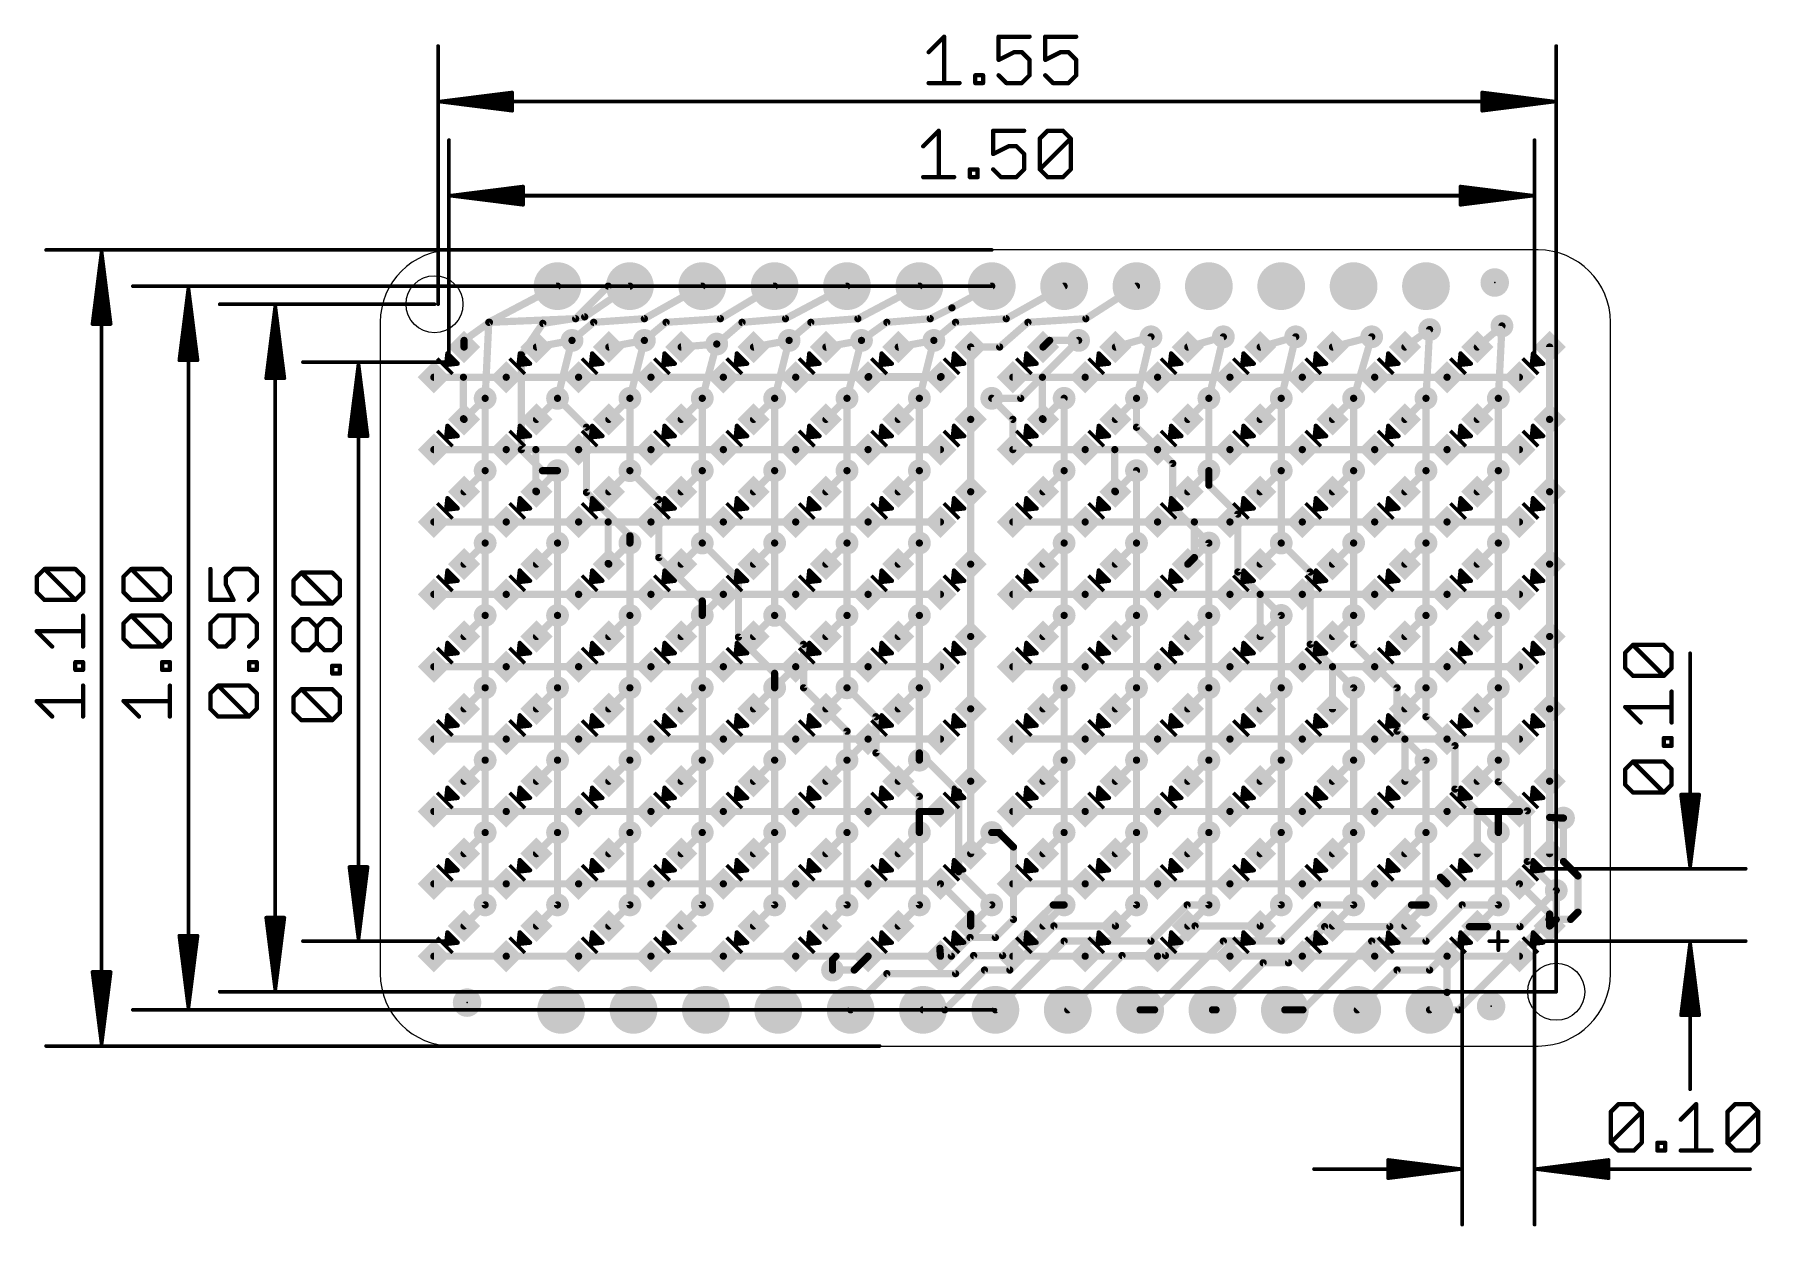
# Model space of a CAD drawing. Extents: x -12.1 to 48.4, y -6.3 to 35.5.
import ezdxf

# ---------------------------------------------------------------- set-up
doc = ezdxf.new("R2010")
doc.units = 0
for name, color, linetype in [('1', 12, 'CONTINUOUS'), ('16', 132, 'CONTINUOUS'), ('17', 110, 'CONTINUOUS'), ('18', 110, 'CONTINUOUS'), ('20', 53, 'CONTINUOUS'), ('21', 40, 'CONTINUOUS'), ('23', 40, 'CONTINUOUS'), ('47', 253, 'CONTINUOUS')]:
    doc.layers.add(name, color=color, linetype=linetype)

# ---------------------------------------------------------------- blocks, each defined once
blk = doc.blocks.new('RECT')
blk.add_solid([(-0.5, -0.5), (0.5, -0.5), (-0.5, 0.5), (0.5, 0.5)])
blk = doc.blocks.new('PIE')
at = {"const_width": 0.5}
blk.add_lwpolyline([(0, -0.25, 1), (0, 0.25, 1), (0, -0.25)], format="xyb", dxfattribs=at)
blk = doc.blocks.new('ROUNDP')
at = {"const_width": 0.5}
blk.add_lwpolyline([(0, -0.25, 1), (0, 0.25, 1), (0, -0.25)], format="xyb", dxfattribs=at)
blk = doc.blocks.new('ROUNDV')
at = {"const_width": 0.5}
blk.add_lwpolyline([(0, -0.25, 1), (0, 0.25, 1), (0, -0.25)], format="xyb", dxfattribs=at)

msp = doc.modelspace()

# ---------------------------------------------------------------- linework, layer by layer
at = {"layer": '1', "const_width": 0.254}
for points in [[(6.858, 25.527), (8.001, 26.67)], [(8.001, 26.67), (8.763, 26.67)], [(9.271, 25.527), (11.303, 26.67)], [(11.938, 25.527), (13.843, 26.67)], [(14.224, 25.527), (16.383, 26.67)], [(16.764, 25.527), (18.923, 26.67)], [(20.066, 25.908), (21.463, 26.67)], [(21.971, 25.527), (24.003, 26.67)], [(24.765, 25.527), (26.543, 26.67)], [(2.9433, 24.765), (3.8323, 25.4)], [(3.8323, 25.4), (6.858, 25.527)], [(6.731, 24.765), (7.493, 25.4)], [(7.493, 25.4), (9.271, 25.527)], [(9.271, 24.765), (10.033, 25.4)], [(10.033, 25.4), (11.938, 25.527)], [(11.811, 24.638), (12.7, 25.4)], [(12.7, 25.4), (14.224, 25.527)], [(14.351, 24.765), (15.113, 25.4)], [(15.113, 25.4), (16.764, 25.527)], [(16.891, 24.765), (17.78, 25.4)], [(17.78, 25.4), (19.304, 25.527)], [(19.304, 25.527), (20.066, 25.908)], [(19.431, 24.765), (20.193, 25.4)], [(20.193, 25.4), (21.971, 25.527)], [(21.7393, 24.5333), (22.733, 25.4)], [(22.733, 25.4), (24.765, 25.527)], [(2.9433, 24.5333), (2.9433, 24.765)], [(5.4833, 24.5333), (6.731, 24.765)], [(8.0233, 24.5333), (9.271, 24.765)], [(13.1033, 24.5333), (14.351, 24.765)], [(15.6433, 24.5333), (16.891, 24.765)], [(18.1833, 24.5333), (19.431, 24.765)], [(23.2633, 24.5333), (23.495, 24.765)], [(23.495, 24.765), (24.511, 24.765)], [(27.051, 24.892), (25.8033, 24.5333)], [(28.3433, 24.5333), (29.591, 24.892)], [(32.131, 24.892), (30.8833, 24.5333)], [(33.4233, 24.5333), (34.798, 24.892)], [(36.83, 25.146), (35.9633, 24.5333)], [(39.37, 25.273), (38.5033, 24.5333)], [(10.5633, 24.5333), (11.811, 24.638)], [(20.7233, 21.9933), (20.7233, 24.5333)], [(20.7233, 24.5333), (21.7393, 24.5333)], [(41.0433, 21.9933), (41.0433, 24.5333)], [(1.8827, 23.4727), (2.921, 23.4727)], [(2.921, 23.4727), (4.4227, 23.4727)], [(2.921, 22.0157), (2.921, 23.4727)], [(4.4227, 23.4727), (6.9627, 23.4727)], [(6.9627, 23.4727), (9.5027, 23.4727)], [(9.5027, 23.4727), (12.0427, 23.4727)], [(12.0427, 23.4727), (14.5827, 23.4727)], [(14.5827, 23.4727), (17.1227, 23.4727)], [(17.145, 23.495), (17.1227, 23.4727)], [(17.1227, 23.4727), (19.6627, 23.4727)], [(19.685, 23.495), (17.145, 23.495)], [(19.6627, 23.4727), (19.685, 23.495)], [(23.241, 23.4727), (22.2027, 23.4727)], [(24.7427, 23.4727), (23.241, 23.4727)], [(23.241, 22.0157), (23.241, 23.4727)], [(24.7427, 23.4727), (27.2827, 23.4727)], [(27.2827, 23.4727), (29.8227, 23.4727)], [(29.8227, 23.4727), (32.3627, 23.4727)], [(32.3627, 23.4727), (34.9027, 23.4727)], [(34.9027, 23.4727), (37.4427, 23.4727)], [(37.4427, 23.4727), (39.9827, 23.4727)], [(2.9433, 21.9933), (3.683, 22.733)], [(6.223, 22.733), (5.4833, 21.9933)], [(8.763, 22.733), (8.0233, 21.9933)], [(10.5633, 21.9933), (11.303, 22.733)], [(13.1033, 21.9933), (13.843, 22.733)], [(16.383, 22.733), (15.6433, 21.9933)], [(18.1833, 21.9933), (18.923, 22.733)], [(21.463, 22.733), (22.2027, 21.9933)], [(23.2633, 21.9933), (24.003, 22.733)], [(25.8033, 21.9933), (26.543, 22.733)], [(29.083, 22.733), (28.3433, 21.9933)], [(30.8833, 21.9933), (31.623, 22.733)], [(34.163, 22.733), (33.4233, 21.9933)], [(35.9633, 21.9933), (36.703, 22.733)], [(38.5033, 21.9933), (39.243, 22.733)], [(2.9433, 21.9933), (2.921, 22.0157)], [(20.7233, 19.4533), (20.7233, 21.9933)], [(22.2027, 21.9933), (22.2027, 20.9327)], [(23.2633, 21.9933), (23.241, 22.0157)], [(41.0433, 19.4533), (41.0433, 21.9933)], [(1.8827, 20.9327), (4.4227, 20.9327)], [(4.4227, 20.9327), (5.461, 20.9327)], [(5.461, 20.9327), (6.9627, 20.9327)], [(5.461, 19.4757), (5.461, 20.9327)], [(6.9627, 20.9327), (9.5027, 20.9327)], [(9.5027, 20.9327), (12.0427, 20.9327)], [(12.0427, 20.9327), (14.5827, 20.9327)], [(14.5827, 20.9327), (17.1227, 20.9327)], [(17.1227, 20.9327), (19.6627, 20.9327)], [(22.2027, 20.9327), (24.7427, 20.9327)], [(24.7427, 20.9327), (25.781, 20.9327)], [(25.781, 20.9327), (27.2827, 20.9327)], [(25.781, 19.4757), (25.781, 20.9327)], [(27.2827, 20.9327), (29.8227, 20.9327)], [(32.3627, 20.9327), (29.8227, 20.9327)], [(32.3627, 20.9327), (34.9027, 20.9327)], [(34.9027, 20.9327), (37.4427, 20.9327)], [(37.4427, 20.9327), (39.9827, 20.9327)], [(2.9433, 19.4533), (3.683, 20.193)], [(6.223, 20.193), (5.4833, 19.4533)], [(8.0233, 19.4533), (8.763, 20.193)], [(11.303, 20.193), (10.5633, 19.4533)], [(13.1033, 19.4533), (13.843, 20.193)], [(15.6433, 19.4533), (16.383, 20.193)], [(18.1833, 19.4533), (18.923, 20.193)], [(24.003, 20.193), (23.2633, 19.4533)], [(25.8033, 19.4533), (26.543, 20.193)], [(28.3433, 19.4533), (29.083, 20.193)], [(30.8833, 19.4533), (31.623, 20.193)], [(33.4233, 19.4533), (34.163, 20.193)], [(35.9633, 19.4533), (36.703, 20.193)], [(38.5033, 19.4533), (39.243, 20.193)], [(5.4833, 19.4533), (5.461, 19.4757)], [(20.7233, 16.9133), (20.7233, 19.4533)], [(25.8033, 19.4533), (25.781, 19.4757)], [(41.0433, 16.9133), (41.0433, 19.4533)], [(1.8827, 18.3927), (4.4227, 18.3927)], [(4.4227, 18.3927), (6.9627, 18.3927)], [(6.9627, 18.3927), (8.001, 18.3927)], [(8.001, 18.3927), (9.5027, 18.3927)], [(8.001, 16.9357), (8.001, 18.3927)], [(9.5027, 18.3927), (12.0427, 18.3927)], [(12.0427, 18.3927), (14.5827, 18.3927)], [(14.5827, 18.3927), (17.1227, 18.3927)], [(17.1227, 18.3927), (19.6627, 18.3927)], [(22.2027, 18.3927), (24.7427, 18.3927)], [(24.7427, 18.3927), (27.2827, 18.3927)], [(28.575, 18.3927), (27.2827, 18.3927)], [(29.8227, 18.3927), (28.575, 18.3927)], [(28.575, 17.145), (28.575, 18.3927)], [(32.3627, 18.3927), (29.8227, 18.3927)], [(34.9027, 18.3927), (32.3627, 18.3927)], [(37.4427, 18.3927), (34.9027, 18.3927)], [(39.9827, 18.3927), (37.4427, 18.3927)], [(2.9433, 16.9133), (3.683, 17.653)], [(5.4833, 16.9133), (6.223, 17.653)], [(8.0233, 16.9133), (8.763, 17.653)], [(10.5633, 16.9133), (11.303, 17.653)], [(13.843, 17.653), (13.1033, 16.9133)], [(15.6433, 16.9133), (16.383, 17.653)], [(18.1833, 16.9133), (18.923, 17.653)], [(23.2633, 16.9133), (24.003, 17.653)], [(25.8033, 16.9133), (26.543, 17.653)], [(28.3433, 16.9133), (29.083, 17.653)], [(30.8833, 16.9133), (31.623, 17.653)], [(33.4233, 16.9133), (34.163, 17.653)], [(35.9633, 16.9133), (36.703, 17.653)], [(38.5033, 16.9133), (39.243, 17.653)], [(8.0233, 16.9133), (8.001, 16.9357)], [(20.7233, 14.3733), (20.7233, 16.9133)], [(28.3433, 16.9133), (28.575, 17.145)], [(41.0433, 16.9133), (41.0433, 14.3733)], [(1.8827, 15.8527), (4.4227, 15.8527)], [(4.4227, 15.8527), (6.9627, 15.8527)], [(6.9627, 15.8527), (9.5027, 15.8527)], [(9.5027, 15.8527), (12.0427, 15.8527)], [(12.0427, 15.8527), (11.303, 15.113)], [(12.0427, 15.8527), (14.5827, 15.8527)], [(14.5827, 15.8527), (17.1227, 15.8527)], [(17.1227, 15.8527), (19.6627, 15.8527)], [(24.7427, 15.8527), (22.2027, 15.8527)], [(24.7427, 15.8527), (27.2827, 15.8527)], [(27.2827, 15.8527), (29.8227, 15.8527)], [(29.8227, 15.8527), (30.8833, 15.8527)], [(30.8833, 15.8527), (32.3627, 15.8527)], [(30.8833, 14.3733), (30.8833, 15.8527)], [(32.3627, 15.8527), (34.9027, 15.8527)], [(34.9027, 15.8527), (37.4427, 15.8527)], [(37.4427, 15.8527), (39.9827, 15.8527)], [(2.9433, 14.3733), (3.683, 15.113)], [(5.4833, 14.3733), (6.223, 15.113)], [(8.0233, 14.3733), (8.763, 15.113)], [(10.5633, 14.3733), (11.303, 15.113)], [(13.1033, 14.3733), (13.843, 15.113)], [(15.6433, 14.3733), (16.383, 15.113)], [(18.1833, 14.3733), (18.923, 15.113)], [(23.2633, 14.3733), (24.003, 15.113)], [(25.8033, 14.3733), (26.543, 15.113)], [(28.3433, 14.3733), (29.083, 15.113)], [(30.8833, 14.3733), (31.623, 15.113)], [(33.4233, 14.3733), (34.163, 15.113)], [(36.703, 15.113), (35.9633, 14.3733)], [(38.5033, 14.3733), (39.243, 15.113)], [(20.7233, 11.8333), (20.7233, 14.3733)], [(41.0433, 14.3733), (41.0433, 11.8333)], [(4.4227, 13.3127), (1.8827, 13.3127)], [(6.9627, 13.3127), (4.4227, 13.3127)], [(9.5027, 13.3127), (6.9627, 13.3127)], [(12.0427, 13.3127), (9.5027, 13.3127)], [(14.5827, 13.3127), (12.0427, 13.3127)], [(14.5827, 13.3127), (13.843, 12.573)], [(17.1227, 13.3127), (14.5827, 13.3127)], [(19.6627, 13.3127), (17.1227, 13.3127)], [(24.7427, 13.3127), (22.2027, 13.3127)], [(27.2827, 13.3127), (24.7427, 13.3127)], [(29.8227, 13.3127), (27.2827, 13.3127)], [(32.3627, 13.3127), (29.8227, 13.3127)], [(33.4233, 13.3127), (32.3627, 13.3127)], [(34.9027, 13.3127), (33.4233, 13.3127)], [(33.4233, 11.8333), (33.4233, 13.3127)], [(34.163, 12.573), (33.4233, 13.3127)], [(33.4233, 13.3127), (33.4233, 13.3127)], [(37.4427, 13.3127), (34.9027, 13.3127)], [(39.9827, 13.3127), (37.4427, 13.3127)], [(2.9433, 11.8333), (3.683, 12.573)], [(5.4833, 11.8333), (6.223, 12.573)], [(8.0233, 11.8333), (8.763, 12.573)], [(10.5633, 11.8333), (11.303, 12.573)], [(13.1033, 11.8333), (13.843, 12.573)], [(15.6433, 11.8333), (16.383, 12.573)], [(18.923, 12.573), (18.1833, 11.8333)], [(23.2633, 11.8333), (24.003, 12.573)], [(25.8033, 11.8333), (26.543, 12.573)], [(28.3433, 11.8333), (29.083, 12.573)], [(30.8833, 11.8333), (31.623, 12.573)], [(35.9633, 11.8333), (36.703, 12.573)], [(38.5033, 11.8333), (39.243, 12.573)], [(20.7233, 9.2933), (20.7233, 11.8333)], [(41.0433, 11.8333), (41.0433, 9.2933)], [(1.8827, 10.7727), (4.4227, 10.7727)], [(4.4227, 10.7727), (6.9627, 10.7727)], [(6.9627, 10.7727), (9.5027, 10.7727)], [(9.5027, 10.7727), (12.0427, 10.7727)], [(12.0427, 10.7727), (14.5827, 10.7727)], [(14.5827, 10.7727), (17.1227, 10.7727)], [(17.1227, 10.7727), (16.383, 10.033)], [(19.6627, 10.7727), (17.1227, 10.7727)], [(22.2027, 10.7727), (24.7427, 10.7727)], [(24.7427, 10.7727), (27.2827, 10.7727)], [(27.2827, 10.7727), (29.8227, 10.7727)], [(29.8227, 10.7727), (32.3627, 10.7727)], [(32.3627, 10.7727), (34.9027, 10.7727)], [(34.9027, 10.7727), (35.9633, 10.7727)], [(35.9633, 10.7727), (37.4427, 10.7727)], [(35.9633, 9.2933), (35.9633, 10.7727)], [(37.4427, 10.7727), (39.9827, 10.7727)], [(2.9433, 9.2933), (3.683, 10.033)], [(5.4833, 9.2933), (6.223, 10.033)], [(8.0233, 9.2933), (8.763, 10.033)], [(10.5633, 9.2933), (11.303, 10.033)], [(13.1033, 9.2933), (13.843, 10.033)], [(15.6433, 9.2933), (16.383, 10.033)], [(18.1833, 9.2933), (18.923, 10.033)], [(23.2633, 9.2933), (24.003, 10.033)], [(25.8033, 9.2933), (26.543, 10.033)], [(28.3433, 9.2933), (29.083, 10.033)], [(30.8833, 9.2933), (31.623, 10.033)], [(33.4233, 9.2933), (34.163, 10.033)], [(35.9633, 9.2933), (36.703, 10.033)], [(39.243, 10.033), (38.5033, 9.2933)], [(20.7233, 6.7533), (20.7233, 9.2933)], [(41.0433, 9.2933), (41.0433, 8.0233)], [(1.8827, 8.2327), (4.4227, 8.2327)], [(4.4227, 8.2327), (6.9627, 8.2327)], [(6.9627, 8.2327), (9.5027, 8.2327)], [(9.5027, 8.2327), (12.0427, 8.2327)], [(12.0427, 8.2327), (14.5827, 8.2327)], [(14.5827, 8.2327), (17.1227, 8.2327)], [(17.1227, 8.2327), (18.9346, 8.2327)], [(18.9346, 8.2327), (18.923, 8.2211)], [(18.923, 8.2211), (18.923, 7.493)], [(18.9346, 8.2327), (19.6627, 8.2327)], [(22.2027, 8.2327), (24.7427, 8.2327)], [(24.7427, 8.2327), (27.2827, 8.2327)], [(27.2827, 8.2327), (29.8227, 8.2327)], [(29.8227, 8.2327), (32.3627, 8.2327)], [(32.3627, 8.2327), (34.9027, 8.2327)], [(34.9027, 8.2327), (37.4427, 8.2327)], [(37.4427, 8.2327), (38.5033, 8.2327)], [(38.5033, 8.2327), (39.243, 8.2327)], [(38.5033, 6.7533), (38.5033, 8.2327)], [(39.243, 8.2327), (39.9827, 8.2327)], [(39.243, 7.493), (39.243, 8.2327)], [(41.529, 8.001), (41.0433, 8.0233)], [(41.0433, 8.0233), (41.0433, 6.7533)], [(3.683, 7.493), (2.9433, 6.7533)], [(5.4833, 6.7533), (6.223, 7.493)], [(8.763, 7.493), (8.0233, 6.7533)], [(11.303, 7.493), (10.5633, 6.7533)], [(13.843, 7.493), (13.1033, 6.7533)], [(16.383, 7.493), (15.6433, 6.7533)], [(18.923, 7.493), (18.1833, 6.7533)], [(21.463, 7.493), (20.7233, 6.7533)], [(23.2633, 6.7533), (24.003, 7.493)], [(26.543, 7.493), (25.8033, 6.7533)], [(29.083, 7.493), (28.3433, 6.7533)], [(31.623, 7.493), (30.8833, 6.7533)], [(33.4233, 6.7533), (34.163, 7.493)], [(36.703, 7.493), (35.9633, 6.7533)], [(4.4227, 5.6927), (1.8827, 5.6927)], [(6.9627, 5.6927), (4.4227, 5.6927)], [(9.5027, 5.6927), (6.9627, 5.6927)], [(12.0427, 5.6927), (9.5027, 5.6927)], [(14.5827, 5.6927), (12.0427, 5.6927)], [(17.1227, 5.6927), (14.5827, 5.6927)], [(19.6627, 5.6927), (17.1227, 5.6927)], [(19.6627, 5.6927), (20.7233, 4.632)], [(22.2027, 5.6927), (24.7427, 5.6927)], [(24.7427, 5.6927), (27.2827, 5.6927)], [(27.2827, 5.6927), (29.8227, 5.6927)], [(29.8227, 5.6927), (32.3627, 5.6927)], [(32.3627, 5.6927), (34.9027, 5.6927)], [(34.9027, 5.6927), (37.4427, 5.6927)], [(37.4427, 5.6927), (37.211, 5.9243)], [(37.4427, 5.6927), (39.9827, 5.6927)], [(39.9827, 5.6927), (41.0433, 4.632)], [(41.275, 4.445), (41.275, 5.461)], [(2.9433, 4.2133), (3.683, 4.953)], [(5.4833, 4.2133), (6.223, 4.953)], [(8.0233, 4.2133), (8.763, 4.953)], [(10.5633, 4.2133), (11.303, 4.953)], [(13.1033, 4.2133), (13.843, 4.953)], [(15.6433, 4.2133), (16.383, 4.953)], [(18.1833, 4.2133), (18.923, 4.953)], [(20.7233, 4.2133), (21.463, 4.953)], [(23.2633, 4.2133), (24.003, 4.953)], [(25.8033, 4.2133), (26.543, 4.953)], [(28.3433, 4.2133), (29.083, 4.953)], [(30.8833, 4.2133), (31.623, 4.953)], [(33.4233, 4.2133), (34.163, 4.953)], [(35.9633, 4.2133), (36.703, 4.953)], [(38.5033, 4.2133), (39.243, 4.953)], [(20.7233, 4.632), (20.7233, 4.2133)], [(41.0433, 4.632), (41.0433, 4.2133)], [(41.0433, 4.2133), (41.275, 4.445)], [(1.8827, 3.1527), (4.4227, 3.1527)], [(4.4227, 3.1527), (6.9627, 3.1527)], [(6.9627, 3.1527), (9.5027, 3.1527)], [(9.5027, 3.1527), (12.0427, 3.1527)], [(12.0427, 3.1527), (14.5827, 3.1527)], [(14.5827, 3.1527), (15.9956, 3.1527)], [(15.9956, 3.1527), (15.875, 3.032)], [(15.875, 3.032), (15.875, 2.667)], [(15.9956, 3.1527), (17.1227, 3.1527)], [(17.1227, 3.1527), (19.6627, 3.1527)], [(19.6627, 3.1527), (19.6403, 3.429)], [(22.2027, 3.1527), (24.7427, 3.1527)], [(24.7427, 3.1527), (27.2827, 3.1527)], [(29.8227, 3.1527), (27.2827, 3.1527)], [(32.3627, 3.1527), (29.8227, 3.1527)], [(34.9027, 3.1527), (32.3627, 3.1527)], [(37.4427, 3.1527), (34.9027, 3.1527)], [(39.9827, 3.1527), (37.4427, 3.1527)], [(37.4427, 1.8827), (37.4427, 3.1527)], [(36.83, 1.27), (37.4427, 1.8827)]]:
    msp.add_lwpolyline(points, dxfattribs=at)
at = {"layer": '1', "const_width": 0.127}
for points in [[(8.001, 26.7335, 1), (8.001, 26.6065)], [(8.0459, 26.6251, 1), (7.9561, 26.7149)], [(8.763, 26.6065, 1), (8.763, 26.7335)], [(11.3341, 26.6147, 1), (11.2719, 26.7253)], [(13.8757, 26.6155, 1), (13.8103, 26.7245)], [(16.4127, 26.6139, 1), (16.3533, 26.7261)], [(18.9527, 26.6139, 1), (18.8933, 26.7261)], [(21.4934, 26.6143, 1), (21.4326, 26.7257)], [(24.0341, 26.6147, 1), (23.9719, 26.7253)], [(26.5773, 26.6166, 1), (26.5087, 26.7234)], [(3.8297, 25.4634, 1), (3.835, 25.3366)], [(3.8692, 25.3483, 1), (3.7954, 25.4517)], [(6.8131, 25.5719, 1), (6.9029, 25.4821)], [(6.8607, 25.4636, 1), (6.8553, 25.5904)], [(7.4885, 25.4633, 1), (7.4975, 25.3367)], [(7.5337, 25.3512, 1), (7.4523, 25.4488)], [(9.2399, 25.5823, 1), (9.3021, 25.4717)], [(9.2755, 25.4637, 1), (9.2665, 25.5903)], [(10.0288, 25.4634, 1), (10.0372, 25.3366)], [(10.0737, 25.3512, 1), (9.9923, 25.4488)], [(11.9053, 25.5815, 1), (11.9707, 25.4725)], [(11.9422, 25.4636, 1), (11.9338, 25.5904)], [(12.6947, 25.4633, 1), (12.7053, 25.3367)], [(12.7413, 25.3518, 1), (12.6587, 25.4482)], [(14.1943, 25.5831, 1), (14.2537, 25.4709)], [(14.2293, 25.4637, 1), (14.2187, 25.5903)], [(15.1081, 25.4633, 1), (15.1179, 25.3367)], [(15.1537, 25.3512, 1), (15.0723, 25.4488)], [(16.7343, 25.5831, 1), (16.7937, 25.4709)], [(16.7689, 25.4637, 1), (16.7591, 25.5903)], [(17.7747, 25.4633, 1), (17.7853, 25.3367)], [(17.8169, 25.3483, 1), (17.7431, 25.4517)], [(19.2756, 25.5838, 1), (19.3324, 25.4702)], [(19.3093, 25.4637, 1), (19.2987, 25.5903)], [(20.0356, 25.9637, 1), (20.0964, 25.8523)], [(20.0944, 25.8512, 1), (20.0376, 25.9648)], [(20.1885, 25.4633, 1), (20.1975, 25.3367)], [(20.2337, 25.3512, 1), (20.1523, 25.4488)], [(21.9399, 25.5823, 1), (22.0021, 25.4717)], [(21.9755, 25.4637, 1), (21.9665, 25.5903)], [(22.729, 25.4634, 1), (22.737, 25.3366)], [(22.7747, 25.3521, 1), (22.6913, 25.4479)], [(24.7307, 25.5804, 1), (24.7993, 25.4736)], [(24.769, 25.4636, 1), (24.761, 25.5904)], [(3.0068, 24.765, 1), (2.8798, 24.765)], [(2.9064, 24.8167, 1), (2.9802, 24.7133)], [(6.6903, 24.8138, 1), (6.7717, 24.7162)], [(6.7426, 24.7026, 1), (6.7194, 24.8274)], [(9.2303, 24.8138, 1), (9.3117, 24.7162)], [(9.2826, 24.7026, 1), (9.2594, 24.8274)], [(14.3103, 24.8138, 1), (14.3917, 24.7162)], [(14.3626, 24.7026, 1), (14.3394, 24.8274)], [(16.8541, 24.8167, 1), (16.9279, 24.7133)], [(16.9026, 24.7026, 1), (16.8794, 24.8274)], [(19.3903, 24.8138, 1), (19.4717, 24.7162)], [(19.4426, 24.7026, 1), (19.4194, 24.8274)], [(23.495, 24.8285, 1), (23.495, 24.7015)], [(23.5399, 24.7201, 1), (23.4501, 24.8099)], [(24.511, 24.7015, 1), (24.511, 24.8285)], [(27.0685, 24.831, 1), (27.0335, 24.953)], [(29.6085, 24.831, 1), (29.5735, 24.953)], [(32.1485, 24.831, 1), (32.1135, 24.953)], [(34.814, 24.8306, 1), (34.782, 24.9534)], [(36.8667, 25.0941, 1), (36.7933, 25.1979)], [(39.4112, 25.2247, 1), (39.3288, 25.3213)], [(2.8798, 24.5333, 1), (3.0068, 24.5333)], [(5.4717, 24.5958, 1), (5.4949, 24.4709)], [(8.0117, 24.5958, 1), (8.0349, 24.4709)], [(10.558, 24.5966, 1), (10.5686, 24.4701)], [(11.7697, 24.6862, 1), (11.8523, 24.5898)], [(11.8163, 24.5747, 1), (11.8057, 24.7013)], [(13.0917, 24.5958, 1), (13.1149, 24.4709)], [(15.6317, 24.5958, 1), (15.6549, 24.4709)], [(18.1717, 24.5958, 1), (18.1949, 24.4709)], [(20.7868, 24.5333, 1), (20.6598, 24.5333)], [(20.7233, 24.5968, 1), (20.7233, 24.4698)], [(21.6976, 24.5812, 1), (21.7811, 24.4855)], [(21.7393, 24.4698, 1), (21.7393, 24.5968)], [(23.2184, 24.5782, 1), (23.3082, 24.4884)], [(25.7858, 24.5944, 1), (25.8209, 24.4723)], [(28.3258, 24.5944, 1), (28.3609, 24.4723)], [(30.8658, 24.5944, 1), (30.9009, 24.4723)], [(33.4073, 24.5948, 1), (33.4394, 24.4719)], [(35.9267, 24.5852, 1), (36, 24.4815)], [(38.4621, 24.5816, 1), (38.5446, 24.485)], [(41.1068, 24.5333, 1), (40.9798, 24.5333)], [(1.8827, 23.5362, 1), (1.8827, 23.4092)], [(2.921, 23.5362, 1), (2.921, 23.4092)], [(2.9845, 23.4727, 1), (2.8575, 23.4727)], [(2.921, 23.4092, 1), (2.921, 23.5362)], [(4.4227, 23.5362, 1), (4.4227, 23.4092)], [(4.4227, 23.4092, 1), (4.4227, 23.5362)], [(6.9627, 23.5362, 1), (6.9627, 23.4092)], [(6.9627, 23.4092, 1), (6.9627, 23.5362)], [(9.5027, 23.5362, 1), (9.5027, 23.4092)], [(9.5027, 23.4092, 1), (9.5027, 23.5362)], [(12.0427, 23.5362, 1), (12.0427, 23.4092)], [(12.0427, 23.4092, 1), (12.0427, 23.5362)], [(14.5827, 23.5362, 1), (14.5827, 23.4092)], [(14.5827, 23.4092, 1), (14.5827, 23.5362)], [(17.1227, 23.5362, 1), (17.1227, 23.4092)], [(17.0778, 23.5176, 1), (17.1676, 23.4278)], [(17.145, 23.5585, 1), (17.145, 23.4315)], [(17.1899, 23.4501, 1), (17.1001, 23.5399)], [(17.1227, 23.4092, 1), (17.1227, 23.5362)], [(19.6178, 23.5176, 1), (19.7076, 23.4278)], [(19.7299, 23.4501, 1), (19.6401, 23.5399)], [(19.6627, 23.4092, 1), (19.6627, 23.5362)], [(19.685, 23.4315, 1), (19.685, 23.5585)], [(22.2027, 23.5362, 1), (22.2027, 23.4092)], [(23.241, 23.5362, 1), (23.241, 23.4092)], [(23.3045, 23.4727, 1), (23.1775, 23.4727)], [(23.241, 23.4092, 1), (23.241, 23.5362)], [(24.7427, 23.5362, 1), (24.7427, 23.4092)], [(24.7427, 23.4092, 1), (24.7427, 23.5362)], [(27.2827, 23.5362, 1), (27.2827, 23.4092)], [(27.2827, 23.4092, 1), (27.2827, 23.5362)], [(29.8227, 23.5362, 1), (29.8227, 23.4092)], [(29.8227, 23.4092, 1), (29.8227, 23.5362)], [(32.3627, 23.5362, 1), (32.3627, 23.4092)], [(32.3627, 23.4092, 1), (32.3627, 23.5362)], [(34.9027, 23.5362, 1), (34.9027, 23.4092)], [(34.9027, 23.4092, 1), (34.9027, 23.5362)], [(37.4427, 23.5362, 1), (37.4427, 23.4092)], [(37.4427, 23.4092, 1), (37.4427, 23.5362)], [(39.9827, 23.4092, 1), (39.9827, 23.5362)], [(3.7279, 22.6881, 1), (3.6381, 22.7779)], [(6.2679, 22.6881, 1), (6.1781, 22.7779)], [(8.8079, 22.6881, 1), (8.7181, 22.7779)], [(11.3479, 22.6881, 1), (11.2581, 22.7779)], [(13.8879, 22.6881, 1), (13.7981, 22.7779)], [(16.4279, 22.6881, 1), (16.3381, 22.7779)], [(18.9679, 22.6881, 1), (18.8781, 22.7779)], [(21.5079, 22.7779, 1), (21.4181, 22.6881)], [(24.0479, 22.6881, 1), (23.9581, 22.7779)], [(26.5879, 22.6881, 1), (26.4981, 22.7779)], [(29.1279, 22.6881, 1), (29.0381, 22.7779)], [(31.6679, 22.6881, 1), (31.5781, 22.7779)], [(34.2079, 22.6881, 1), (34.1181, 22.7779)], [(36.7479, 22.6881, 1), (36.6581, 22.7779)], [(39.2879, 22.6881, 1), (39.1981, 22.7779)], [(2.9659, 22.0606, 1), (2.8761, 21.9708)], [(2.8575, 22.0157, 1), (2.9845, 22.0157)], [(2.8984, 22.0382, 1), (2.9882, 21.9484)], [(2.8984, 21.9484, 1), (2.9882, 22.0382)], [(5.4384, 22.0382, 1), (5.5282, 21.9484)], [(7.9784, 22.0382, 1), (8.0682, 21.9484)], [(10.5184, 22.0382, 1), (10.6082, 21.9484)], [(13.0584, 22.0382, 1), (13.1482, 21.9484)], [(15.5984, 22.0382, 1), (15.6882, 21.9484)], [(18.1384, 22.0382, 1), (18.2282, 21.9484)], [(20.7868, 21.9933, 1), (20.6598, 21.9933)], [(20.6598, 21.9933, 1), (20.7868, 21.9933)], [(22.2662, 21.9933, 1), (22.1392, 21.9933)], [(22.1578, 21.9484, 1), (22.2476, 22.0382)], [(23.2859, 22.0606, 1), (23.1961, 21.9708)], [(23.1775, 22.0157, 1), (23.3045, 22.0157)], [(23.2184, 22.0382, 1), (23.3082, 21.9484)], [(23.2184, 21.9484, 1), (23.3082, 22.0382)], [(25.7584, 22.0382, 1), (25.8482, 21.9484)], [(28.2984, 22.0382, 1), (28.3882, 21.9484)], [(30.8384, 22.0382, 1), (30.9282, 21.9484)], [(33.3784, 22.0382, 1), (33.4682, 21.9484)], [(35.9184, 22.0382, 1), (36.0082, 21.9484)], [(38.4584, 22.0382, 1), (38.5482, 21.9484)], [(41.1068, 21.9933, 1), (40.9798, 21.9933)], [(40.9798, 21.9933, 1), (41.1068, 21.9933)], [(1.8827, 20.9962, 1), (1.8827, 20.8692)], [(4.4227, 20.9962, 1), (4.4227, 20.8692)], [(4.4227, 20.8692, 1), (4.4227, 20.9962)], [(5.461, 20.9962, 1), (5.461, 20.8692)], [(5.5245, 20.9327, 1), (5.3975, 20.9327)], [(5.461, 20.8692, 1), (5.461, 20.9962)], [(6.9627, 20.9962, 1), (6.9627, 20.8692)], [(6.9627, 20.8692, 1), (6.9627, 20.9962)], [(9.5027, 20.9962, 1), (9.5027, 20.8692)], [(9.5027, 20.8692, 1), (9.5027, 20.9962)], [(12.0427, 20.9962, 1), (12.0427, 20.8692)], [(12.0427, 20.8692, 1), (12.0427, 20.9962)], [(14.5827, 20.9962, 1), (14.5827, 20.8692)], [(14.5827, 20.8692, 1), (14.5827, 20.9962)], [(17.1227, 20.9962, 1), (17.1227, 20.8692)], [(17.1227, 20.8692, 1), (17.1227, 20.9962)], [(19.6627, 20.8692, 1), (19.6627, 20.9962)], [(22.2027, 20.9962, 1), (22.2027, 20.8692)], [(22.1392, 20.9327, 1), (22.2662, 20.9327)], [(24.7427, 20.9962, 1), (24.7427, 20.8692)], [(24.7427, 20.8692, 1), (24.7427, 20.9962)], [(25.781, 20.9962, 1), (25.781, 20.8692)], [(25.8445, 20.9327, 1), (25.7175, 20.9327)], [(25.781, 20.8692, 1), (25.781, 20.9962)], [(27.2827, 20.9962, 1), (27.2827, 20.8692)], [(27.2827, 20.8692, 1), (27.2827, 20.9962)], [(29.8227, 20.9962, 1), (29.8227, 20.8692)], [(29.8227, 20.8692, 1), (29.8227, 20.9962)], [(32.3627, 20.9962, 1), (32.3627, 20.8692)], [(32.3627, 20.8692, 1), (32.3627, 20.9962)], [(34.9027, 20.9962, 1), (34.9027, 20.8692)], [(34.9027, 20.8692, 1), (34.9027, 20.9962)], [(37.4427, 20.9962, 1), (37.4427, 20.8692)], [(37.4427, 20.8692, 1), (37.4427, 20.9962)], [(39.9827, 20.8692, 1), (39.9827, 20.9962)], [(3.7279, 20.1481, 1), (3.6381, 20.2379)], [(6.2679, 20.1481, 1), (6.1781, 20.2379)], [(8.8079, 20.1481, 1), (8.7181, 20.2379)], [(11.3479, 20.1481, 1), (11.2581, 20.2379)], [(13.8879, 20.1481, 1), (13.7981, 20.2379)], [(16.4279, 20.1481, 1), (16.3381, 20.2379)], [(18.9679, 20.1481, 1), (18.8781, 20.2379)], [(24.0479, 20.1481, 1), (23.9581, 20.2379)], [(26.5879, 20.1481, 1), (26.4981, 20.2379)], [(29.1279, 20.1481, 1), (29.0381, 20.2379)], [(31.6679, 20.1481, 1), (31.5781, 20.2379)], [(34.2079, 20.1481, 1), (34.1181, 20.2379)], [(36.7479, 20.1481, 1), (36.6581, 20.2379)], [(39.2879, 20.1481, 1), (39.1981, 20.2379)], [(2.8984, 19.4982, 1), (2.9882, 19.4084)], [(5.5059, 19.5206, 1), (5.4161, 19.4308)], [(5.3975, 19.4757, 1), (5.5245, 19.4757)], [(5.4384, 19.4982, 1), (5.5282, 19.4084)], [(5.4384, 19.4084, 1), (5.5282, 19.4982)], [(7.9784, 19.4982, 1), (8.0682, 19.4084)], [(10.5184, 19.4982, 1), (10.6082, 19.4084)], [(13.0584, 19.4982, 1), (13.1482, 19.4084)], [(15.5984, 19.4982, 1), (15.6882, 19.4084)], [(18.1384, 19.4982, 1), (18.2282, 19.4084)], [(20.7868, 19.4533, 1), (20.6598, 19.4533)], [(20.6598, 19.4533, 1), (20.7868, 19.4533)], [(23.2184, 19.4982, 1), (23.3082, 19.4084)], [(25.8259, 19.5206, 1), (25.7361, 19.4308)], [(25.7175, 19.4757, 1), (25.8445, 19.4757)], [(25.7584, 19.4982, 1), (25.8482, 19.4084)], [(25.7584, 19.4084, 1), (25.8482, 19.4982)], [(28.2984, 19.4982, 1), (28.3882, 19.4084)], [(30.8384, 19.4982, 1), (30.9282, 19.4084)], [(33.3784, 19.4982, 1), (33.4682, 19.4084)], [(35.9184, 19.4982, 1), (36.0082, 19.4084)], [(38.4584, 19.4982, 1), (38.5482, 19.4084)], [(41.1068, 19.4533, 1), (40.9798, 19.4533)], [(40.9798, 19.4533, 1), (41.1068, 19.4533)], [(1.8827, 18.4562, 1), (1.8827, 18.3292)], [(4.4227, 18.4562, 1), (4.4227, 18.3292)], [(4.4227, 18.3292, 1), (4.4227, 18.4562)], [(6.9627, 18.4562, 1), (6.9627, 18.3292)], [(6.9627, 18.3292, 1), (6.9627, 18.4562)], [(8.001, 18.4562, 1), (8.001, 18.3292)], [(8.0645, 18.3927, 1), (7.9375, 18.3927)], [(8.001, 18.3292, 1), (8.001, 18.4562)], [(9.5027, 18.4562, 1), (9.5027, 18.3292)], [(9.5027, 18.3292, 1), (9.5027, 18.4562)], [(12.0427, 18.4562, 1), (12.0427, 18.3292)], [(12.0427, 18.3292, 1), (12.0427, 18.4562)], [(14.5827, 18.4562, 1), (14.5827, 18.3292)], [(14.5827, 18.3292, 1), (14.5827, 18.4562)], [(17.1227, 18.4562, 1), (17.1227, 18.3292)], [(17.1227, 18.3292, 1), (17.1227, 18.4562)], [(19.6627, 18.3292, 1), (19.6627, 18.4562)], [(22.2027, 18.4562, 1), (22.2027, 18.3292)], [(24.7427, 18.4562, 1), (24.7427, 18.3292)], [(24.7427, 18.3292, 1), (24.7427, 18.4562)], [(27.2827, 18.4562, 1), (27.2827, 18.3292)], [(27.2827, 18.3292, 1), (27.2827, 18.4562)], [(28.575, 18.4562, 1), (28.575, 18.3292)], [(28.6385, 18.3927, 1), (28.5115, 18.3927)], [(28.575, 18.3292, 1), (28.575, 18.4562)], [(29.8227, 18.4562, 1), (29.8227, 18.3292)], [(29.8227, 18.3292, 1), (29.8227, 18.4562)], [(32.3627, 18.4562, 1), (32.3627, 18.3292)], [(32.3627, 18.3292, 1), (32.3627, 18.4562)], [(34.9027, 18.4562, 1), (34.9027, 18.3292)], [(34.9027, 18.3292, 1), (34.9027, 18.4562)], [(37.4427, 18.4562, 1), (37.4427, 18.3292)], [(37.4427, 18.3292, 1), (37.4427, 18.4562)], [(39.9827, 18.3292, 1), (39.9827, 18.4562)], [(3.7279, 17.6081, 1), (3.6381, 17.6979)], [(6.2679, 17.6081, 1), (6.1781, 17.6979)], [(8.8079, 17.6081, 1), (8.7181, 17.6979)], [(11.3479, 17.6081, 1), (11.2581, 17.6979)], [(13.8879, 17.6081, 1), (13.7981, 17.6979)], [(16.4279, 17.6081, 1), (16.3381, 17.6979)], [(18.9679, 17.6081, 1), (18.8781, 17.6979)], [(24.0479, 17.6081, 1), (23.9581, 17.6979)], [(26.5879, 17.6081, 1), (26.4981, 17.6979)], [(29.1279, 17.6081, 1), (29.0381, 17.6979)], [(31.6679, 17.6081, 1), (31.5781, 17.6979)], [(34.2079, 17.6081, 1), (34.1181, 17.6979)], [(36.7479, 17.6081, 1), (36.6581, 17.6979)], [(39.2879, 17.6081, 1), (39.1981, 17.6979)], [(2.8984, 16.9582, 1), (2.9882, 16.8684)], [(5.4384, 16.9582, 1), (5.5282, 16.8684)], [(8.0459, 16.9806, 1), (7.9561, 16.8908)], [(7.9375, 16.9357, 1), (8.0645, 16.9357)], [(7.9784, 16.9582, 1), (8.0682, 16.8684)], [(7.9784, 16.8684, 1), (8.0682, 16.9582)], [(10.5184, 16.9582, 1), (10.6082, 16.8684)], [(13.0584, 16.9582, 1), (13.1482, 16.8684)], [(15.5984, 16.9582, 1), (15.6882, 16.8684)], [(18.1384, 16.9582, 1), (18.2282, 16.8684)], [(20.7868, 16.9133, 1), (20.6598, 16.9133)], [(20.6598, 16.9133, 1), (20.7868, 16.9133)], [(23.2184, 16.9582, 1), (23.3082, 16.8684)], [(25.7584, 16.9582, 1), (25.8482, 16.8684)], [(28.2984, 16.9582, 1), (28.3882, 16.8684)], [(28.2984, 16.9582, 1), (28.3882, 16.8684)], [(28.5115, 17.145, 1), (28.6385, 17.145)], [(28.6199, 17.1001, 1), (28.5301, 17.1899)], [(30.8384, 16.9582, 1), (30.9282, 16.8684)], [(33.3784, 16.9582, 1), (33.4682, 16.8684)], [(35.9184, 16.9582, 1), (36.0082, 16.8684)], [(38.4584, 16.9582, 1), (38.5482, 16.8684)], [(41.1068, 16.9133, 1), (40.9798, 16.9133)], [(40.9798, 16.9133, 1), (41.1068, 16.9133)], [(1.8827, 15.9162, 1), (1.8827, 15.7892)], [(4.4227, 15.9162, 1), (4.4227, 15.7892)], [(4.4227, 15.7892, 1), (4.4227, 15.9162)], [(6.9627, 15.9162, 1), (6.9627, 15.7892)], [(6.9627, 15.7892, 1), (6.9627, 15.9162)], [(9.5027, 15.9162, 1), (9.5027, 15.7892)], [(9.5027, 15.7892, 1), (9.5027, 15.9162)], [(12.0427, 15.9162, 1), (12.0427, 15.7892)], [(12.0876, 15.8078, 1), (11.9978, 15.8976)], [(12.0427, 15.7892, 1), (12.0427, 15.9162)], [(14.5827, 15.9162, 1), (14.5827, 15.7892)], [(14.5827, 15.7892, 1), (14.5827, 15.9162)], [(17.1227, 15.9162, 1), (17.1227, 15.7892)], [(17.1227, 15.7892, 1), (17.1227, 15.9162)], [(19.6627, 15.7892, 1), (19.6627, 15.9162)], [(22.2027, 15.9162, 1), (22.2027, 15.7892)], [(24.7427, 15.9162, 1), (24.7427, 15.7892)], [(24.7427, 15.7892, 1), (24.7427, 15.9162)], [(27.2827, 15.9162, 1), (27.2827, 15.7892)], [(27.2827, 15.7892, 1), (27.2827, 15.9162)], [(29.8227, 15.9162, 1), (29.8227, 15.7892)], [(29.8227, 15.7892, 1), (29.8227, 15.9162)], [(30.8833, 15.9162, 1), (30.8833, 15.7892)], [(30.9468, 15.8527, 1), (30.8198, 15.8527)], [(30.8833, 15.7892, 1), (30.8833, 15.9162)], [(32.3627, 15.9162, 1), (32.3627, 15.7892)], [(32.3627, 15.7892, 1), (32.3627, 15.9162)], [(34.9027, 15.9162, 1), (34.9027, 15.7892)], [(34.9027, 15.7892, 1), (34.9027, 15.9162)], [(37.4427, 15.9162, 1), (37.4427, 15.7892)], [(37.4427, 15.7892, 1), (37.4427, 15.9162)], [(39.9827, 15.7892, 1), (39.9827, 15.9162)], [(3.7279, 15.0681, 1), (3.6381, 15.1579)], [(6.2679, 15.0681, 1), (6.1781, 15.1579)], [(8.8079, 15.0681, 1), (8.7181, 15.1579)], [(11.2581, 15.1579, 1), (11.3479, 15.0681)], [(11.3479, 15.0681, 1), (11.2581, 15.1579)], [(13.8879, 15.0681, 1), (13.7981, 15.1579)], [(16.4279, 15.0681, 1), (16.3381, 15.1579)], [(18.9679, 15.0681, 1), (18.8781, 15.1579)], [(24.0479, 15.0681, 1), (23.9581, 15.1579)], [(26.5879, 15.0681, 1), (26.4981, 15.1579)], [(29.1279, 15.0681, 1), (29.0381, 15.1579)], [(31.6679, 15.0681, 1), (31.5781, 15.1579)], [(34.2079, 15.0681, 1), (34.1181, 15.1579)], [(36.7479, 15.0681, 1), (36.6581, 15.1579)], [(39.2879, 15.0681, 1), (39.1981, 15.1579)], [(2.8984, 14.4182, 1), (2.9882, 14.3284)], [(5.4384, 14.4182, 1), (5.5282, 14.3284)], [(7.9784, 14.4182, 1), (8.0682, 14.3284)], [(10.5184, 14.4182, 1), (10.6082, 14.3284)], [(13.0584, 14.4182, 1), (13.1482, 14.3284)], [(15.5984, 14.4182, 1), (15.6882, 14.3284)], [(18.1384, 14.4182, 1), (18.2282, 14.3284)], [(20.7868, 14.3733, 1), (20.6598, 14.3733)], [(20.6598, 14.3733, 1), (20.7868, 14.3733)], [(23.2184, 14.4182, 1), (23.3082, 14.3284)], [(25.7584, 14.4182, 1), (25.8482, 14.3284)], [(28.2984, 14.4182, 1), (28.3882, 14.3284)], [(30.8384, 14.4182, 1), (30.9282, 14.3284)], [(30.8198, 14.3733, 1), (30.9468, 14.3733)], [(33.3784, 14.4182, 1), (33.4682, 14.3284)], [(35.9184, 14.4182, 1), (36.0082, 14.3284)], [(38.4584, 14.4182, 1), (38.5482, 14.3284)], [(41.1068, 14.3733, 1), (40.9798, 14.3733)], [(40.9798, 14.3733, 1), (41.1068, 14.3733)], [(1.8827, 13.3762, 1), (1.8827, 13.2492)], [(4.4227, 13.3762, 1), (4.4227, 13.2492)], [(4.4227, 13.2492, 1), (4.4227, 13.3762)], [(6.9627, 13.3762, 1), (6.9627, 13.2492)], [(6.9627, 13.2492, 1), (6.9627, 13.3762)], [(9.5027, 13.3762, 1), (9.5027, 13.2492)], [(9.5027, 13.2492, 1), (9.5027, 13.3762)], [(12.0427, 13.3762, 1), (12.0427, 13.2492)], [(12.0427, 13.2492, 1), (12.0427, 13.3762)], [(14.5827, 13.3762, 1), (14.5827, 13.2492)], [(14.6276, 13.2678, 1), (14.5378, 13.3576)], [(14.5827, 13.2492, 1), (14.5827, 13.3762)], [(17.1227, 13.3762, 1), (17.1227, 13.2492)], [(17.1227, 13.2492, 1), (17.1227, 13.3762)], [(19.6627, 13.2492, 1), (19.6627, 13.3762)], [(22.2027, 13.3762, 1), (22.2027, 13.2492)], [(24.7427, 13.3762, 1), (24.7427, 13.2492)], [(24.7427, 13.2492, 1), (24.7427, 13.3762)], [(27.2827, 13.3762, 1), (27.2827, 13.2492)], [(27.2827, 13.2492, 1), (27.2827, 13.3762)], [(29.8227, 13.3762, 1), (29.8227, 13.2492)], [(29.8227, 13.2492, 1), (29.8227, 13.3762)], [(32.3627, 13.3762, 1), (32.3627, 13.2492)], [(32.3627, 13.2492, 1), (32.3627, 13.3762)], [(33.4233, 13.3762, 1), (33.4233, 13.2492)], [(33.4868, 13.3127, 1), (33.3598, 13.3127)], [(33.4682, 13.3576, 1), (33.3784, 13.2678)], [(33.4233, 13.3762, 1), (33.4233, 13.2492)], [(33.4233, 13.2492, 1), (33.4233, 13.3762)], [(33.4233, 13.2492, 1), (33.4233, 13.3762)], [(34.9027, 13.3762, 1), (34.9027, 13.2492)], [(34.9027, 13.2492, 1), (34.9027, 13.3762)], [(37.4427, 13.3762, 1), (37.4427, 13.2492)], [(37.4427, 13.2492, 1), (37.4427, 13.3762)], [(39.9827, 13.2492, 1), (39.9827, 13.3762)], [(3.7279, 12.5281, 1), (3.6381, 12.6179)], [(6.2679, 12.5281, 1), (6.1781, 12.6179)], [(8.8079, 12.5281, 1), (8.7181, 12.6179)], [(11.3479, 12.5281, 1), (11.2581, 12.6179)], [(13.7981, 12.6179, 1), (13.8879, 12.5281)], [(13.8879, 12.5281, 1), (13.7981, 12.6179)], [(16.4279, 12.5281, 1), (16.3381, 12.6179)], [(18.9679, 12.5281, 1), (18.8781, 12.6179)], [(24.0479, 12.5281, 1), (23.9581, 12.6179)], [(26.5879, 12.5281, 1), (26.4981, 12.6179)], [(29.1279, 12.5281, 1), (29.0381, 12.6179)], [(31.6679, 12.5281, 1), (31.5781, 12.6179)], [(34.1181, 12.5281, 1), (34.2079, 12.6179)], [(36.7479, 12.5281, 1), (36.6581, 12.6179)], [(39.2879, 12.5281, 1), (39.1981, 12.6179)], [(2.8984, 11.8782, 1), (2.9882, 11.7884)], [(5.4384, 11.8782, 1), (5.5282, 11.7884)], [(7.9784, 11.8782, 1), (8.0682, 11.7884)], [(10.5184, 11.8782, 1), (10.6082, 11.7884)], [(13.0584, 11.8782, 1), (13.1482, 11.7884)], [(15.5984, 11.8782, 1), (15.6882, 11.7884)], [(18.1384, 11.8782, 1), (18.2282, 11.7884)], [(20.7868, 11.8333, 1), (20.6598, 11.8333)], [(20.6598, 11.8333, 1), (20.7868, 11.8333)], [(23.2184, 11.8782, 1), (23.3082, 11.7884)], [(25.7584, 11.8782, 1), (25.8482, 11.7884)], [(28.2984, 11.8782, 1), (28.3882, 11.7884)], [(30.8384, 11.8782, 1), (30.9282, 11.7884)], [(33.3598, 11.8333, 1), (33.4868, 11.8333)], [(35.9184, 11.8782, 1), (36.0082, 11.7884)], [(38.4584, 11.8782, 1), (38.5482, 11.7884)], [(41.1068, 11.8333, 1), (40.9798, 11.8333)], [(40.9798, 11.8333, 1), (41.1068, 11.8333)], [(1.8827, 10.8362, 1), (1.8827, 10.7092)], [(4.4227, 10.8362, 1), (4.4227, 10.7092)], [(4.4227, 10.7092, 1), (4.4227, 10.8362)], [(6.9627, 10.8362, 1), (6.9627, 10.7092)], [(6.9627, 10.7092, 1), (6.9627, 10.8362)], [(9.5027, 10.8362, 1), (9.5027, 10.7092)], [(9.5027, 10.7092, 1), (9.5027, 10.8362)], [(12.0427, 10.8362, 1), (12.0427, 10.7092)], [(12.0427, 10.7092, 1), (12.0427, 10.8362)], [(14.5827, 10.8362, 1), (14.5827, 10.7092)], [(14.5827, 10.7092, 1), (14.5827, 10.8362)], [(17.1227, 10.8362, 1), (17.1227, 10.7092)], [(17.1676, 10.7278, 1), (17.0778, 10.8176)], [(17.1227, 10.7092, 1), (17.1227, 10.8362)], [(19.6627, 10.7092, 1), (19.6627, 10.8362)], [(22.2027, 10.8362, 1), (22.2027, 10.7092)], [(24.7427, 10.8362, 1), (24.7427, 10.7092)], [(24.7427, 10.7092, 1), (24.7427, 10.8362)], [(27.2827, 10.8362, 1), (27.2827, 10.7092)], [(27.2827, 10.7092, 1), (27.2827, 10.8362)], [(29.8227, 10.8362, 1), (29.8227, 10.7092)], [(29.8227, 10.7092, 1), (29.8227, 10.8362)], [(32.3627, 10.8362, 1), (32.3627, 10.7092)], [(32.3627, 10.7092, 1), (32.3627, 10.8362)], [(34.9027, 10.8362, 1), (34.9027, 10.7092)], [(34.9027, 10.7092, 1), (34.9027, 10.8362)], [(35.9633, 10.8362, 1), (35.9633, 10.7092)], [(36.0268, 10.7727, 1), (35.8998, 10.7727)], [(35.9633, 10.7092, 1), (35.9633, 10.8362)], [(37.4427, 10.8362, 1), (37.4427, 10.7092)], [(37.4427, 10.7092, 1), (37.4427, 10.8362)], [(39.9827, 10.7092, 1), (39.9827, 10.8362)], [(3.7279, 9.9881, 1), (3.6381, 10.0779)], [(6.2679, 9.9881, 1), (6.1781, 10.0779)], [(8.8079, 9.9881, 1), (8.7181, 10.0779)], [(11.3479, 9.9881, 1), (11.2581, 10.0779)], [(13.8879, 9.9881, 1), (13.7981, 10.0779)], [(16.3381, 10.0779, 1), (16.4279, 9.9881)], [(16.4279, 9.9881, 1), (16.3381, 10.0779)], [(18.9679, 9.9881, 1), (18.8781, 10.0779)], [(24.0479, 9.9881, 1), (23.9581, 10.0779)], [(26.5879, 9.9881, 1), (26.4981, 10.0779)], [(29.1279, 9.9881, 1), (29.0381, 10.0779)], [(31.6679, 9.9881, 1), (31.5781, 10.0779)], [(34.2079, 9.9881, 1), (34.1181, 10.0779)], [(36.7479, 9.9881, 1), (36.6581, 10.0779)], [(39.2879, 9.9881, 1), (39.1981, 10.0779)], [(2.8984, 9.3382, 1), (2.9882, 9.2484)], [(5.4384, 9.3382, 1), (5.5282, 9.2484)], [(7.9784, 9.3382, 1), (8.0682, 9.2484)], [(10.5184, 9.3382, 1), (10.6082, 9.2484)], [(13.0584, 9.3382, 1), (13.1482, 9.2484)], [(15.5984, 9.3382, 1), (15.6882, 9.2484)], [(18.1384, 9.3382, 1), (18.2282, 9.2484)], [(20.7868, 9.2933, 1), (20.6598, 9.2933)], [(20.6598, 9.2933, 1), (20.7868, 9.2933)], [(23.2184, 9.3382, 1), (23.3082, 9.2484)], [(25.7584, 9.3382, 1), (25.8482, 9.2484)], [(28.2984, 9.3382, 1), (28.3882, 9.2484)], [(30.8384, 9.3382, 1), (30.9282, 9.2484)], [(33.3784, 9.3382, 1), (33.4682, 9.2484)], [(35.9184, 9.3382, 1), (36.0082, 9.2484)], [(35.8998, 9.2933, 1), (36.0268, 9.2933)], [(38.4584, 9.3382, 1), (38.5482, 9.2484)], [(41.1068, 9.2933, 1), (40.9798, 9.2933)], [(40.9798, 9.2933, 1), (41.1068, 9.2933)], [(1.8827, 8.2962, 1), (1.8827, 8.1692)], [(4.4227, 8.2962, 1), (4.4227, 8.1692)], [(4.4227, 8.1692, 1), (4.4227, 8.2962)], [(6.9627, 8.2962, 1), (6.9627, 8.1692)], [(6.9627, 8.1692, 1), (6.9627, 8.2962)], [(9.5027, 8.2962, 1), (9.5027, 8.1692)], [(9.5027, 8.1692, 1), (9.5027, 8.2962)], [(12.0427, 8.2962, 1), (12.0427, 8.1692)], [(12.0427, 8.1692, 1), (12.0427, 8.2962)], [(14.5827, 8.2962, 1), (14.5827, 8.1692)], [(14.5827, 8.1692, 1), (14.5827, 8.2962)], [(17.1227, 8.2962, 1), (17.1227, 8.1692)], [(17.1227, 8.1692, 1), (17.1227, 8.2962)], [(18.9865, 8.2211, 1), (18.8595, 8.2211)], [(18.8781, 8.266, 1), (18.9679, 8.1762)], [(18.9346, 8.2962, 1), (18.9346, 8.1692)], [(18.9795, 8.1878, 1), (18.8897, 8.2776)], [(18.9346, 8.1692, 1), (18.9346, 8.2962)], [(19.6627, 8.1692, 1), (19.6627, 8.2962)], [(22.2027, 8.2962, 1), (22.2027, 8.1692)], [(24.7427, 8.2962, 1), (24.7427, 8.1692)], [(24.7427, 8.1692, 1), (24.7427, 8.2962)], [(27.2827, 8.2962, 1), (27.2827, 8.1692)], [(27.2827, 8.1692, 1), (27.2827, 8.2962)], [(29.8227, 8.2962, 1), (29.8227, 8.1692)], [(29.8227, 8.1692, 1), (29.8227, 8.2962)], [(32.3627, 8.2962, 1), (32.3627, 8.1692)], [(32.3627, 8.1692, 1), (32.3627, 8.2962)], [(34.9027, 8.2962, 1), (34.9027, 8.1692)], [(34.9027, 8.1692, 1), (34.9027, 8.2962)], [(37.4427, 8.2962, 1), (37.4427, 8.1692)], [(37.4427, 8.1692, 1), (37.4427, 8.2962)], [(38.5033, 8.2962, 1), (38.5033, 8.1692)], [(38.5668, 8.2327, 1), (38.4398, 8.2327)], [(38.5033, 8.1692, 1), (38.5033, 8.2962)], [(39.243, 8.2962, 1), (39.243, 8.1692)], [(39.3065, 8.2327, 1), (39.1795, 8.2327)], [(39.243, 8.1692, 1), (39.243, 8.2962)], [(39.9827, 8.1692, 1), (39.9827, 8.2962)], [(41.0462, 8.0868, 1), (41.0404, 7.9599)], [(41.1068, 8.0233, 1), (40.9798, 8.0233)], [(40.9798, 8.0233, 1), (41.1068, 8.0233)], [(41.5261, 7.9376, 1), (41.5319, 8.0644)], [(3.7279, 7.4481, 1), (3.6381, 7.5379)], [(6.2679, 7.4481, 1), (6.1781, 7.5379)], [(8.8079, 7.4481, 1), (8.7181, 7.5379)], [(11.3479, 7.4481, 1), (11.2581, 7.5379)], [(13.8879, 7.4481, 1), (13.7981, 7.5379)], [(16.4279, 7.4481, 1), (16.3381, 7.5379)], [(18.8595, 7.493, 1), (18.9865, 7.493)], [(18.9679, 7.4481, 1), (18.8781, 7.5379)], [(21.5079, 7.4481, 1), (21.4181, 7.5379)], [(24.0479, 7.4481, 1), (23.9581, 7.5379)], [(26.5879, 7.4481, 1), (26.4981, 7.5379)], [(29.1279, 7.4481, 1), (29.0381, 7.5379)], [(31.6679, 7.4481, 1), (31.5781, 7.5379)], [(34.2079, 7.4481, 1), (34.1181, 7.5379)], [(36.7479, 7.4481, 1), (36.6581, 7.5379)], [(39.1795, 7.493, 1), (39.3065, 7.493)], [(2.8984, 6.7982, 1), (2.9882, 6.7084)], [(5.4384, 6.7982, 1), (5.5282, 6.7084)], [(7.9784, 6.7982, 1), (8.0682, 6.7084)], [(10.5184, 6.7982, 1), (10.6082, 6.7084)], [(13.0584, 6.7982, 1), (13.1482, 6.7084)], [(15.5984, 6.7982, 1), (15.6882, 6.7084)], [(18.1384, 6.7982, 1), (18.2282, 6.7084)], [(20.6784, 6.7982, 1), (20.7682, 6.7084)], [(20.6598, 6.7533, 1), (20.7868, 6.7533)], [(23.2184, 6.7982, 1), (23.3082, 6.7084)], [(25.7584, 6.7982, 1), (25.8482, 6.7084)], [(28.2984, 6.7982, 1), (28.3882, 6.7084)], [(30.8384, 6.7982, 1), (30.9282, 6.7084)], [(33.3784, 6.7982, 1), (33.4682, 6.7084)], [(35.9184, 6.7982, 1), (36.0082, 6.7084)], [(38.4398, 6.7533, 1), (38.5668, 6.7533)], [(40.9798, 6.7533, 1), (41.1068, 6.7533)], [(1.8827, 5.7562, 1), (1.8827, 5.6292)], [(4.4227, 5.7562, 1), (4.4227, 5.6292)], [(4.4227, 5.6292, 1), (4.4227, 5.7562)], [(6.9627, 5.7562, 1), (6.9627, 5.6292)], [(6.9627, 5.6292, 1), (6.9627, 5.7562)], [(9.5027, 5.7562, 1), (9.5027, 5.6292)], [(9.5027, 5.6292, 1), (9.5027, 5.7562)], [(12.0427, 5.7562, 1), (12.0427, 5.6292)], [(12.0427, 5.6292, 1), (12.0427, 5.7562)], [(14.5827, 5.7562, 1), (14.5827, 5.6292)], [(14.5827, 5.6292, 1), (14.5827, 5.7562)], [(17.1227, 5.7562, 1), (17.1227, 5.6292)], [(17.1227, 5.6292, 1), (17.1227, 5.7562)], [(19.7076, 5.7376, 1), (19.6178, 5.6478)], [(19.6627, 5.6292, 1), (19.6627, 5.7562)], [(22.2027, 5.7562, 1), (22.2027, 5.6292)], [(24.7427, 5.7562, 1), (24.7427, 5.6292)], [(24.7427, 5.6292, 1), (24.7427, 5.7562)], [(27.2827, 5.7562, 1), (27.2827, 5.6292)], [(27.2827, 5.6292, 1), (27.2827, 5.7562)], [(29.8227, 5.7562, 1), (29.8227, 5.6292)], [(29.8227, 5.6292, 1), (29.8227, 5.7562)], [(32.3627, 5.7562, 1), (32.3627, 5.6292)], [(32.3627, 5.6292, 1), (32.3627, 5.7562)], [(34.9027, 5.7562, 1), (34.9027, 5.6292)], [(34.9027, 5.6292, 1), (34.9027, 5.7562)], [(37.2559, 5.9692, 1), (37.1661, 5.8794)], [(37.4427, 5.7562, 1), (37.4427, 5.6292)], [(37.3978, 5.6478, 1), (37.4876, 5.7376)], [(37.4427, 5.6292, 1), (37.4427, 5.7562)], [(40.0276, 5.7376, 1), (39.9378, 5.6478)], [(39.9827, 5.6292, 1), (39.9827, 5.7562)], [(41.3385, 5.461, 1), (41.2115, 5.461)], [(3.7279, 4.9081, 1), (3.6381, 4.9979)], [(6.2679, 4.9081, 1), (6.1781, 4.9979)], [(8.8079, 4.9081, 1), (8.7181, 4.9979)], [(11.3479, 4.9081, 1), (11.2581, 4.9979)], [(13.8879, 4.9081, 1), (13.7981, 4.9979)], [(16.4279, 4.9081, 1), (16.3381, 4.9979)], [(18.9679, 4.9081, 1), (18.8781, 4.9979)], [(21.5079, 4.9081, 1), (21.4181, 4.9979)], [(24.0479, 4.9081, 1), (23.9581, 4.9979)], [(26.5879, 4.9081, 1), (26.4981, 4.9979)], [(29.1279, 4.9081, 1), (29.0381, 4.9979)], [(31.6679, 4.9081, 1), (31.5781, 4.9979)], [(34.2079, 4.9081, 1), (34.1181, 4.9979)], [(36.7479, 4.9081, 1), (36.6581, 4.9979)], [(39.2879, 4.9081, 1), (39.1981, 4.9979)], [(2.8984, 4.2582, 1), (2.9882, 4.1684)], [(5.4384, 4.2582, 1), (5.5282, 4.1684)], [(7.9784, 4.2582, 1), (8.0682, 4.1684)], [(10.5184, 4.2582, 1), (10.6082, 4.1684)], [(13.0584, 4.2582, 1), (13.1482, 4.1684)], [(15.5984, 4.2582, 1), (15.6882, 4.1684)], [(18.1384, 4.2582, 1), (18.2282, 4.1684)], [(20.7868, 4.632, 1), (20.6598, 4.632)], [(20.6784, 4.2582, 1), (20.7682, 4.1684)], [(20.6598, 4.2133, 1), (20.7868, 4.2133)], [(20.6784, 4.5871, 1), (20.7682, 4.6769)], [(23.2184, 4.2582, 1), (23.3082, 4.1684)], [(25.7584, 4.2582, 1), (25.8482, 4.1684)], [(28.2984, 4.2582, 1), (28.3882, 4.1684)], [(30.8384, 4.2582, 1), (30.9282, 4.1684)], [(33.3784, 4.2582, 1), (33.4682, 4.1684)], [(35.9184, 4.2582, 1), (36.0082, 4.1684)], [(38.4584, 4.2582, 1), (38.5482, 4.1684)], [(41.1068, 4.632, 1), (40.9798, 4.632)], [(40.9984, 4.2582, 1), (41.0882, 4.1684)], [(40.9798, 4.2133, 1), (41.1068, 4.2133)], [(40.9984, 4.5871, 1), (41.0882, 4.6769)], [(41.2115, 4.445, 1), (41.3385, 4.445)], [(41.3199, 4.4001, 1), (41.2301, 4.4899)], [(1.8827, 3.2162, 1), (1.8827, 3.0892)], [(4.4227, 3.2162, 1), (4.4227, 3.0892)], [(4.4227, 3.0892, 1), (4.4227, 3.2162)], [(6.9627, 3.2162, 1), (6.9627, 3.0892)], [(6.9627, 3.0892, 1), (6.9627, 3.2162)], [(9.5027, 3.2162, 1), (9.5027, 3.0892)], [(9.5027, 3.0892, 1), (9.5027, 3.2162)], [(12.0427, 3.2162, 1), (12.0427, 3.0892)], [(12.0427, 3.0892, 1), (12.0427, 3.2162)], [(14.5827, 3.2162, 1), (14.5827, 3.0892)], [(14.5827, 3.0892, 1), (14.5827, 3.2162)], [(15.9385, 3.032, 1), (15.8115, 3.032)], [(15.8301, 3.0769, 1), (15.9199, 2.9871)], [(15.9956, 3.2162, 1), (15.9956, 3.0892)], [(16.0405, 3.1078, 1), (15.9507, 3.1976)], [(15.9956, 3.0892, 1), (15.9956, 3.2162)], [(17.1227, 3.2162, 1), (17.1227, 3.0892)], [(17.1227, 3.0892, 1), (17.1227, 3.2162)], [(19.7036, 3.4341, 1), (19.577, 3.4239)], [(19.5994, 3.1476, 1), (19.726, 3.1578)], [(19.6627, 3.0892, 1), (19.6627, 3.2162)], [(22.2027, 3.2162, 1), (22.2027, 3.0892)], [(24.7427, 3.2162, 1), (24.7427, 3.0892)], [(24.7427, 3.0892, 1), (24.7427, 3.2162)], [(27.2827, 3.2162, 1), (27.2827, 3.0892)], [(27.2827, 3.0892, 1), (27.2827, 3.2162)], [(29.8227, 3.2162, 1), (29.8227, 3.0892)], [(29.8227, 3.0892, 1), (29.8227, 3.2162)], [(32.3627, 3.2162, 1), (32.3627, 3.0892)], [(32.3627, 3.0892, 1), (32.3627, 3.2162)], [(34.9027, 3.2162, 1), (34.9027, 3.0892)], [(34.9027, 3.0892, 1), (34.9027, 3.2162)], [(37.4427, 3.2162, 1), (37.4427, 3.0892)], [(37.5062, 3.1527, 1), (37.3792, 3.1527)], [(37.4427, 3.0892, 1), (37.4427, 3.2162)], [(39.9827, 3.0892, 1), (39.9827, 3.2162)], [(15.8115, 2.667, 1), (15.9385, 2.667)], [(37.3792, 1.8827, 1), (37.5062, 1.8827)], [(37.4876, 1.8378, 1), (37.3978, 1.9276)], [(36.7851, 1.3149, 1), (36.8749, 1.2251)]]:
    msp.add_lwpolyline(points, format="xyb", dxfattribs=at)
at = {"layer": '16', "const_width": 0.254}
for points in [[(6.223, 26.67), (3.81, 25.4)], [(7.1755, 25.5905), (8.763, 26.67)], [(3.81, 25.4), (3.683, 22.733)], [(4.953, 24.257), (5.7059, 25.3623)], [(5.7059, 25.3623), (7.1755, 25.5905)], [(6.731, 24.765), (6.223, 22.733)], [(9.271, 24.765), (8.763, 22.733)], [(14.351, 24.765), (13.843, 22.733)], [(16.891, 24.765), (16.383, 22.733)], [(19.431, 24.765), (18.923, 22.733)], [(24.511, 24.765), (22.479, 22.733)], [(26.543, 22.733), (27.051, 24.892)], [(29.591, 24.892), (29.083, 22.733)], [(31.623, 22.733), (32.131, 24.892)], [(34.798, 24.892), (34.163, 22.733)], [(36.703, 22.733), (36.83, 25.146)], [(39.243, 22.733), (39.37, 25.273)], [(4.953, 24.257), (4.953, 20.9327)], [(11.811, 24.638), (11.303, 22.733)], [(3.683, 22.733), (3.683, 20.193)], [(6.223, 22.733), (7.239, 21.717)], [(8.763, 20.193), (8.763, 22.733)], [(11.303, 22.733), (11.303, 20.193)], [(13.843, 22.733), (13.843, 20.193)], [(16.383, 20.193), (16.383, 22.733)], [(18.923, 22.733), (18.923, 20.193)], [(22.479, 22.733), (21.463, 22.733)], [(24.003, 22.733), (24.003, 20.193)], [(26.543, 22.733), (26.543, 21.717)], [(29.083, 20.193), (29.083, 22.733)], [(31.623, 20.193), (31.623, 22.733)], [(34.163, 20.193), (34.163, 22.733)], [(36.703, 20.193), (36.703, 22.733)], [(39.243, 20.193), (39.243, 22.733)], [(7.239, 21.717), (7.239, 19.431)], [(26.543, 21.717), (27.813, 20.447)], [(4.953, 20.9327), (5.6927, 20.193)], [(3.683, 20.193), (3.683, 17.653)], [(5.6927, 20.193), (6.223, 20.193)], [(6.223, 17.653), (6.223, 20.193)], [(8.763, 20.193), (9.779, 19.177)], [(11.303, 17.653), (11.303, 20.193)], [(13.843, 20.193), (13.843, 17.653)], [(16.383, 17.653), (16.383, 20.193)], [(18.923, 20.193), (18.923, 17.653)], [(24.003, 17.653), (24.003, 20.193)], [(26.543, 20.193), (26.543, 17.653)], [(27.813, 20.447), (27.813, 18.923)], [(29.083, 20.193), (29.083, 19.685)], [(31.623, 17.653), (31.623, 20.193)], [(34.163, 17.653), (34.163, 20.193)], [(36.703, 17.653), (36.703, 20.193)], [(39.243, 17.653), (39.243, 20.193)], [(7.239, 19.431), (8.763, 17.907)], [(29.083, 19.685), (30.099, 18.669)], [(9.779, 19.177), (9.779, 17.145)], [(27.813, 18.923), (29.083, 17.653)], [(30.099, 18.669), (30.099, 16.637)], [(3.683, 17.653), (3.683, 15.113)], [(6.223, 15.113), (6.223, 17.653)], [(8.763, 17.907), (8.763, 17.653)], [(8.763, 17.653), (8.763, 15.113)], [(11.303, 17.653), (12.573, 16.383)], [(13.843, 15.113), (13.843, 17.653)], [(16.383, 15.113), (16.383, 17.653)], [(18.923, 17.653), (18.923, 15.113)], [(24.003, 15.113), (24.003, 17.653)], [(26.543, 17.653), (26.543, 15.113)], [(29.083, 17.653), (29.083, 15.113)], [(32.639, 16.637), (31.623, 17.653)], [(34.163, 15.113), (34.163, 17.653)], [(36.703, 15.113), (36.703, 17.653)], [(39.243, 15.113), (39.243, 17.653)], [(9.779, 17.145), (11.303, 15.621)], [(12.573, 16.383), (12.573, 14.351)], [(30.099, 16.637), (31.623, 15.113)], [(32.639, 14.097), (32.639, 16.637)], [(3.683, 15.113), (3.683, 12.573)], [(6.223, 12.573), (6.223, 15.113)], [(8.763, 15.113), (8.763, 12.573)], [(11.303, 15.621), (11.303, 15.113)], [(11.303, 15.113), (11.303, 12.573)], [(13.843, 15.113), (14.859, 14.097)], [(16.383, 12.573), (16.383, 15.113)], [(18.923, 15.113), (18.923, 12.573)], [(24.003, 12.573), (24.003, 15.113)], [(26.543, 15.113), (26.543, 12.573)], [(29.083, 15.113), (29.083, 12.573)], [(31.623, 15.113), (31.623, 12.573)], [(34.163, 15.113), (34.163, 14.097)], [(36.703, 12.573), (36.703, 15.113)], [(39.243, 12.573), (39.243, 15.113)], [(12.573, 14.351), (13.843, 13.081)], [(14.859, 14.097), (14.859, 12.573)], [(34.163, 12.573), (32.639, 14.097)], [(34.163, 14.097), (35.687, 12.573)], [(13.843, 13.081), (13.843, 12.573)], [(3.683, 12.573), (3.683, 10.033)], [(6.223, 10.033), (6.223, 12.573)], [(8.763, 12.573), (8.763, 10.033)], [(11.303, 12.573), (11.303, 10.033)], [(13.843, 12.573), (13.843, 10.033)], [(14.859, 12.573), (16.383, 11.049)], [(16.383, 12.573), (17.399, 11.557)], [(18.923, 10.287), (18.923, 12.573)], [(24.003, 10.033), (24.003, 12.573)], [(26.543, 12.573), (26.543, 10.033)], [(29.083, 12.573), (29.083, 10.033)], [(31.623, 12.573), (31.623, 10.033)], [(34.163, 10.033), (34.163, 12.573)], [(35.687, 12.573), (35.687, 11.049)], [(36.703, 12.573), (36.703, 11.557)], [(39.243, 10.033), (39.243, 12.573)], [(17.399, 11.557), (17.399, 10.287)], [(36.703, 11.557), (37.719, 10.541)], [(16.383, 11.049), (16.383, 10.033)], [(35.687, 11.049), (36.703, 10.033)], [(17.399, 10.287), (18.923, 8.763)], [(18.923, 10.033), (18.923, 10.287)], [(18.923, 10.287), (20.2977, 8.9123)], [(37.719, 10.541), (37.719, 9.017)], [(3.683, 10.033), (3.683, 7.493)], [(6.223, 7.493), (6.223, 10.033)], [(8.763, 10.033), (8.763, 7.493)], [(11.303, 10.033), (11.303, 7.493)], [(13.843, 10.033), (13.843, 7.493)], [(16.383, 10.033), (16.383, 7.493)], [(24.003, 7.493), (24.003, 10.033)], [(26.543, 10.033), (26.543, 7.493)], [(29.083, 10.033), (29.083, 7.493)], [(31.623, 10.033), (31.623, 7.493)], [(34.163, 7.493), (34.163, 10.033)], [(36.703, 10.033), (36.703, 7.493)], [(39.243, 10.033), (39.243, 9.271)], [(37.719, 9.017), (39.243, 7.493)], [(39.243, 9.271), (40.259, 8.255)], [(18.923, 8.763), (18.923, 7.493)], [(20.2977, 6.1183), (20.2977, 8.9123)], [(40.259, 8.255), (40.259, 6.477)], [(41.529, 6.477), (41.529, 8.001)], [(3.683, 4.953), (3.683, 7.493)], [(6.223, 4.953), (6.223, 7.493)], [(8.763, 4.953), (8.763, 7.493)], [(11.303, 4.953), (11.303, 7.493)], [(13.843, 4.953), (13.843, 7.493)], [(16.383, 4.953), (16.383, 7.493)], [(18.923, 4.953), (18.923, 7.493)], [(21.717, 7.493), (21.463, 7.493)], [(21.717, 7.493), (22.225, 6.985)], [(24.003, 4.953), (24.003, 7.493)], [(26.543, 4.953), (26.543, 7.493)], [(29.083, 4.953), (29.083, 7.493)], [(31.623, 4.953), (31.623, 7.493)], [(34.163, 4.953), (34.163, 7.493)], [(36.703, 4.953), (36.703, 7.493)], [(39.243, 4.953), (39.243, 7.493)], [(22.225, 6.985), (22.225, 4.445)], [(21.463, 4.953), (20.2977, 6.1183)], [(40.259, 6.477), (41.275, 5.461)], [(42.037, 5.969), (41.529, 6.477)], [(42.037, 4.699), (42.037, 5.969)], [(40.005, 4.191), (41.275, 5.461)], [(21.844, 3.175), (23.622, 4.953)], [(23.622, 4.953), (24.003, 4.953)], [(25.8033, 4.2133), (26.543, 4.953)], [(27.051, 3.683), (28.321, 4.953)], [(28.321, 4.953), (29.083, 4.953)], [(30.8833, 4.2133), (31.623, 4.953)], [(31.623, 3.683), (32.893, 4.953)], [(32.893, 4.953), (34.163, 4.953)], [(35.433, 4.191), (36.195, 4.953)], [(36.195, 4.953), (36.703, 4.953)], [(36.703, 3.683), (37.973, 4.953)], [(37.973, 4.953), (39.243, 4.953)], [(22.225, 4.445), (21.59, 3.81)], [(23.6443, 4.2133), (22.098, 2.667)], [(23.6443, 4.2133), (25.8033, 4.2133)], [(27.559, 3.175), (28.5973, 4.2133)], [(28.5973, 4.2133), (30.8833, 4.2133)], [(33.147, 4.191), (31.877, 2.921)], [(33.147, 4.191), (35.433, 4.191)], [(36.83, 2.667), (38.354, 4.191)], [(41.021, 4.445), (37.846, 1.27)], [(38.227, 4.191), (38.354, 4.191)], [(38.354, 4.191), (38.862, 4.191)], [(38.862, 4.191), (40.005, 4.191)], [(41.021, 4.445), (41.783, 4.445)], [(41.783, 4.445), (42.037, 4.699)], [(20.701, 3.81), (20.0437, 3.1527)], [(21.59, 3.81), (20.701, 3.81)], [(24.003, 3.683), (21.59, 1.27)], [(24.003, 3.683), (27.051, 3.683)], [(29.591, 3.683), (27.178, 1.27)], [(29.591, 3.683), (31.623, 3.683)], [(34.798, 3.683), (32.385, 1.27)], [(34.798, 3.683), (36.703, 3.683)], [(17.1227, 3.1527), (16.637, 2.667)], [(20.0437, 3.1527), (17.1227, 3.1527)], [(20.193, 2.54), (20.828, 3.175)], [(20.828, 3.175), (21.844, 3.175)], [(26.035, 3.175), (24.13, 1.27)], [(27.559, 3.175), (26.035, 3.175)], [(30.988, 2.921), (29.337, 1.27)], [(31.877, 2.921), (30.988, 2.921)], [(16.637, 2.667), (15.875, 2.667)], [(16.51, 1.27), (17.78, 2.54)], [(17.78, 2.54), (20.193, 2.54)], [(21.209, 2.667), (19.812, 1.27)], [(22.098, 2.667), (21.209, 2.667)], [(34.29, 1.27), (35.687, 2.667)], [(35.687, 2.667), (36.83, 2.667)], [(19.812, 1.27), (19.05, 1.27)], [(27.178, 1.27), (26.67, 1.27)], [(29.337, 1.27), (29.21, 1.27)], [(32.385, 1.27), (31.75, 1.27)], [(37.846, 1.27), (36.83, 1.27)]]:
    msp.add_lwpolyline(points, dxfattribs=at)
at = {"layer": '16', "const_width": 0.127}
for points in [[(6.2526, 26.6138, 1), (6.1934, 26.7262)], [(8.7987, 26.6175, 1), (8.7273, 26.7225)], [(3.7804, 25.4562, 1), (3.8396, 25.3438)], [(3.8734, 25.397, 1), (3.7466, 25.403)], [(5.6962, 25.4251, 1), (5.7157, 25.2996)], [(5.7584, 25.3266, 1), (5.6534, 25.3981)], [(7.1398, 25.643, 1), (7.2112, 25.538)], [(7.1852, 25.5278, 1), (7.1658, 25.6532)], [(6.7926, 24.7496, 1), (6.6694, 24.7804)], [(9.3326, 24.7496, 1), (9.2094, 24.7804)], [(14.4126, 24.7496, 1), (14.2894, 24.7804)], [(16.9526, 24.7496, 1), (16.8294, 24.7804)], [(19.4926, 24.7496, 1), (19.3694, 24.7804)], [(24.5559, 24.7201, 1), (24.4661, 24.8099)], [(27.1128, 24.8775, 1), (26.9892, 24.9065)], [(29.6528, 24.8775, 1), (29.5292, 24.9065)], [(32.1928, 24.8775, 1), (32.0692, 24.9065)], [(34.8589, 24.8741, 1), (34.7371, 24.9099)], [(36.8934, 25.1427, 1), (36.7666, 25.1493)], [(39.4334, 25.2698, 1), (39.3066, 25.2762)], [(5.0165, 24.257, 1), (4.8895, 24.257)], [(4.9005, 24.2927, 1), (5.0055, 24.2213)], [(11.8724, 24.6216, 1), (11.7496, 24.6544)], [(3.7465, 22.733, 1), (3.6195, 22.733)], [(3.6196, 22.736, 1), (3.7464, 22.73)], [(6.2679, 22.7779, 1), (6.1781, 22.6881)], [(6.1614, 22.7484, 1), (6.2846, 22.7176)], [(8.8265, 22.733, 1), (8.6995, 22.733)], [(8.7014, 22.7484, 1), (8.8246, 22.7176)], [(11.2416, 22.7494, 1), (11.3644, 22.7166)], [(11.3665, 22.733, 1), (11.2395, 22.733)], [(13.9065, 22.733, 1), (13.7795, 22.733)], [(13.7814, 22.7484, 1), (13.9046, 22.7176)], [(16.4465, 22.733, 1), (16.3195, 22.733)], [(16.3214, 22.7484, 1), (16.4446, 22.7176)], [(18.9865, 22.733, 1), (18.8595, 22.733)], [(18.8614, 22.7484, 1), (18.9846, 22.7176)], [(21.463, 22.7965, 1), (21.463, 22.6695)], [(22.4341, 22.7779, 1), (22.5239, 22.6881)], [(22.479, 22.6695, 1), (22.479, 22.7965)], [(24.0665, 22.733, 1), (23.9395, 22.733)], [(26.6065, 22.733, 1), (26.4795, 22.733)], [(26.4812, 22.7475, 1), (26.6048, 22.7185)], [(29.1465, 22.733, 1), (29.0195, 22.733)], [(29.0212, 22.7475, 1), (29.1448, 22.7185)], [(31.6865, 22.733, 1), (31.5595, 22.733)], [(31.5612, 22.7475, 1), (31.6848, 22.7185)], [(34.2265, 22.733, 1), (34.0995, 22.733)], [(34.1021, 22.7509, 1), (34.2239, 22.7151)], [(36.7665, 22.733, 1), (36.6395, 22.733)], [(36.6396, 22.7363, 1), (36.7664, 22.7297)], [(39.3065, 22.733, 1), (39.1795, 22.733)], [(39.1796, 22.7362, 1), (39.3064, 22.7298)], [(7.3025, 21.717, 1), (7.1755, 21.717)], [(7.1941, 21.6721, 1), (7.2839, 21.7619)], [(26.5879, 21.7619, 1), (26.4981, 21.6721)], [(26.4795, 21.717, 1), (26.6065, 21.717)], [(4.9979, 20.9776, 1), (4.9081, 20.8878)], [(4.8895, 20.9327, 1), (5.0165, 20.9327)], [(3.7465, 20.193, 1), (3.6195, 20.193)], [(3.6195, 20.193, 1), (3.7465, 20.193)], [(5.6927, 20.2565, 1), (5.6927, 20.1295)], [(5.6478, 20.1481, 1), (5.7376, 20.2379)], [(6.2865, 20.193, 1), (6.1595, 20.193)], [(6.223, 20.1295, 1), (6.223, 20.2565)], [(8.8079, 20.2379, 1), (8.7181, 20.1481)], [(8.6995, 20.193, 1), (8.8265, 20.193)], [(11.3665, 20.193, 1), (11.2395, 20.193)], [(11.2395, 20.193, 1), (11.3665, 20.193)], [(13.9065, 20.193, 1), (13.7795, 20.193)], [(13.7795, 20.193, 1), (13.9065, 20.193)], [(16.4465, 20.193, 1), (16.3195, 20.193)], [(16.3195, 20.193, 1), (16.4465, 20.193)], [(18.9865, 20.193, 1), (18.8595, 20.193)], [(18.8595, 20.193, 1), (18.9865, 20.193)], [(24.0665, 20.193, 1), (23.9395, 20.193)], [(23.9395, 20.193, 1), (24.0665, 20.193)], [(26.6065, 20.193, 1), (26.4795, 20.193)], [(27.8765, 20.447, 1), (27.7495, 20.447)], [(27.7681, 20.4021, 1), (27.8579, 20.4919)], [(29.1465, 20.193, 1), (29.0195, 20.193)], [(29.0195, 20.193, 1), (29.1465, 20.193)], [(31.6865, 20.193, 1), (31.5595, 20.193)], [(31.5595, 20.193, 1), (31.6865, 20.193)], [(34.2265, 20.193, 1), (34.0995, 20.193)], [(34.0995, 20.193, 1), (34.2265, 20.193)], [(36.7665, 20.193, 1), (36.6395, 20.193)], [(36.6395, 20.193, 1), (36.7665, 20.193)], [(39.3065, 20.193, 1), (39.1795, 20.193)], [(39.1795, 20.193, 1), (39.3065, 20.193)], [(7.2839, 19.4759, 1), (7.1941, 19.3861)], [(7.1755, 19.431, 1), (7.3025, 19.431)], [(29.1279, 19.7299, 1), (29.0381, 19.6401)], [(29.0195, 19.685, 1), (29.1465, 19.685)], [(9.8425, 19.177, 1), (9.7155, 19.177)], [(9.7341, 19.1321, 1), (9.8239, 19.2219)], [(27.8579, 18.9679, 1), (27.7681, 18.8781)], [(27.7495, 18.923, 1), (27.8765, 18.923)], [(30.1625, 18.669, 1), (30.0355, 18.669)], [(30.0541, 18.6241, 1), (30.1439, 18.7139)], [(3.7465, 17.653, 1), (3.6195, 17.653)], [(3.6195, 17.653, 1), (3.7465, 17.653)], [(6.2865, 17.653, 1), (6.1595, 17.653)], [(6.1595, 17.653, 1), (6.2865, 17.653)], [(8.8265, 17.907, 1), (8.6995, 17.907)], [(8.8265, 17.653, 1), (8.6995, 17.653)], [(8.6995, 17.653, 1), (8.8265, 17.653)], [(8.7181, 17.8621, 1), (8.8079, 17.9519)], [(11.3479, 17.6979, 1), (11.2581, 17.6081)], [(11.2395, 17.653, 1), (11.3665, 17.653)], [(13.9065, 17.653, 1), (13.7795, 17.653)], [(13.7795, 17.653, 1), (13.9065, 17.653)], [(16.4465, 17.653, 1), (16.3195, 17.653)], [(16.3195, 17.653, 1), (16.4465, 17.653)], [(18.9865, 17.653, 1), (18.8595, 17.653)], [(18.8595, 17.653, 1), (18.9865, 17.653)], [(24.0665, 17.653, 1), (23.9395, 17.653)], [(23.9395, 17.653, 1), (24.0665, 17.653)], [(26.6065, 17.653, 1), (26.4795, 17.653)], [(26.4795, 17.653, 1), (26.6065, 17.653)], [(29.1465, 17.653, 1), (29.0195, 17.653)], [(29.0381, 17.6081, 1), (29.1279, 17.6979)], [(31.6679, 17.6979, 1), (31.5781, 17.6081)], [(31.5595, 17.653, 1), (31.6865, 17.653)], [(34.2265, 17.653, 1), (34.0995, 17.653)], [(34.0995, 17.653, 1), (34.2265, 17.653)], [(36.7665, 17.653, 1), (36.6395, 17.653)], [(36.6395, 17.653, 1), (36.7665, 17.653)], [(39.3065, 17.653, 1), (39.1795, 17.653)], [(39.1795, 17.653, 1), (39.3065, 17.653)], [(9.8239, 17.1899, 1), (9.7341, 17.1001)], [(9.7155, 17.145, 1), (9.8425, 17.145)], [(12.6365, 16.383, 1), (12.5095, 16.383)], [(12.5281, 16.3381, 1), (12.6179, 16.4279)], [(30.1439, 16.6819, 1), (30.0541, 16.5921)], [(30.0355, 16.637, 1), (30.1625, 16.637)], [(32.7025, 16.637, 1), (32.5755, 16.637)], [(32.5941, 16.5921, 1), (32.6839, 16.6819)], [(3.7465, 15.113, 1), (3.6195, 15.113)], [(3.6195, 15.113, 1), (3.7465, 15.113)], [(6.2865, 15.113, 1), (6.1595, 15.113)], [(6.1595, 15.113, 1), (6.2865, 15.113)], [(8.8265, 15.113, 1), (8.6995, 15.113)], [(8.6995, 15.113, 1), (8.8265, 15.113)], [(11.3665, 15.621, 1), (11.2395, 15.621)], [(11.3665, 15.113, 1), (11.2395, 15.113)], [(11.2395, 15.113, 1), (11.3665, 15.113)], [(11.2581, 15.5761, 1), (11.3479, 15.6659)], [(13.8879, 15.1579, 1), (13.7981, 15.0681)], [(13.7795, 15.113, 1), (13.9065, 15.113)], [(16.4465, 15.113, 1), (16.3195, 15.113)], [(16.3195, 15.113, 1), (16.4465, 15.113)], [(18.9865, 15.113, 1), (18.8595, 15.113)], [(18.8595, 15.113, 1), (18.9865, 15.113)], [(24.0665, 15.113, 1), (23.9395, 15.113)], [(23.9395, 15.113, 1), (24.0665, 15.113)], [(26.6065, 15.113, 1), (26.4795, 15.113)], [(26.4795, 15.113, 1), (26.6065, 15.113)], [(29.1465, 15.113, 1), (29.0195, 15.113)], [(29.0195, 15.113, 1), (29.1465, 15.113)], [(31.6865, 15.113, 1), (31.5595, 15.113)], [(31.5781, 15.0681, 1), (31.6679, 15.1579)], [(34.2265, 15.113, 1), (34.0995, 15.113)], [(34.0995, 15.113, 1), (34.2265, 15.113)], [(36.7665, 15.113, 1), (36.6395, 15.113)], [(36.6395, 15.113, 1), (36.7665, 15.113)], [(39.3065, 15.113, 1), (39.1795, 15.113)], [(39.1795, 15.113, 1), (39.3065, 15.113)], [(12.6179, 14.3959, 1), (12.5281, 14.3061)], [(12.5095, 14.351, 1), (12.6365, 14.351)], [(14.9225, 14.097, 1), (14.7955, 14.097)], [(14.8141, 14.0521, 1), (14.9039, 14.1419)], [(32.6839, 14.1419, 1), (32.5941, 14.0521)], [(32.5755, 14.097, 1), (32.7025, 14.097)], [(34.2079, 14.1419, 1), (34.1181, 14.0521)], [(34.0995, 14.097, 1), (34.2265, 14.097)], [(13.9065, 13.081, 1), (13.7795, 13.081)], [(13.7981, 13.0361, 1), (13.8879, 13.1259)], [(3.7465, 12.573, 1), (3.6195, 12.573)], [(3.6195, 12.573, 1), (3.7465, 12.573)], [(6.2865, 12.573, 1), (6.1595, 12.573)], [(6.1595, 12.573, 1), (6.2865, 12.573)], [(8.8265, 12.573, 1), (8.6995, 12.573)], [(8.6995, 12.573, 1), (8.8265, 12.573)], [(11.3665, 12.573, 1), (11.2395, 12.573)], [(11.2395, 12.573, 1), (11.3665, 12.573)], [(13.9065, 12.573, 1), (13.7795, 12.573)], [(13.7795, 12.573, 1), (13.9065, 12.573)], [(14.9039, 12.6179, 1), (14.8141, 12.5281)], [(14.7955, 12.573, 1), (14.9225, 12.573)], [(16.4279, 12.6179, 1), (16.3381, 12.5281)], [(16.3195, 12.573, 1), (16.4465, 12.573)], [(18.9865, 12.573, 1), (18.8595, 12.573)], [(18.8595, 12.573, 1), (18.9865, 12.573)], [(24.0665, 12.573, 1), (23.9395, 12.573)], [(23.9395, 12.573, 1), (24.0665, 12.573)], [(26.6065, 12.573, 1), (26.4795, 12.573)], [(26.4795, 12.573, 1), (26.6065, 12.573)], [(29.1465, 12.573, 1), (29.0195, 12.573)], [(29.0195, 12.573, 1), (29.1465, 12.573)], [(31.6865, 12.573, 1), (31.5595, 12.573)], [(31.5595, 12.573, 1), (31.6865, 12.573)], [(34.2265, 12.573, 1), (34.0995, 12.573)], [(34.1181, 12.5281, 1), (34.2079, 12.6179)], [(35.7505, 12.573, 1), (35.6235, 12.573)], [(35.6421, 12.5281, 1), (35.7319, 12.6179)], [(36.7665, 12.573, 1), (36.6395, 12.573)], [(36.6395, 12.573, 1), (36.7665, 12.573)], [(39.3065, 12.573, 1), (39.1795, 12.573)], [(39.1795, 12.573, 1), (39.3065, 12.573)], [(17.4625, 11.557, 1), (17.3355, 11.557)], [(17.3541, 11.5121, 1), (17.4439, 11.6019)], [(36.7479, 11.6019, 1), (36.6581, 11.5121)], [(36.6395, 11.557, 1), (36.7665, 11.557)], [(16.4465, 11.049, 1), (16.3195, 11.049)], [(16.3381, 11.0041, 1), (16.4279, 11.0939)], [(35.7319, 11.0939, 1), (35.6421, 11.0041)], [(35.6235, 11.049, 1), (35.7505, 11.049)], [(17.4439, 10.3319, 1), (17.3541, 10.2421)], [(17.3355, 10.287, 1), (17.4625, 10.287)], [(18.9865, 10.287, 1), (18.8595, 10.287)], [(18.9679, 10.3319, 1), (18.8781, 10.2421)], [(18.8595, 10.287, 1), (18.9865, 10.287)], [(37.7825, 10.541, 1), (37.6555, 10.541)], [(37.6741, 10.4961, 1), (37.7639, 10.5859)], [(3.7465, 10.033, 1), (3.6195, 10.033)], [(3.6195, 10.033, 1), (3.7465, 10.033)], [(6.2865, 10.033, 1), (6.1595, 10.033)], [(6.1595, 10.033, 1), (6.2865, 10.033)], [(8.8265, 10.033, 1), (8.6995, 10.033)], [(8.6995, 10.033, 1), (8.8265, 10.033)], [(11.3665, 10.033, 1), (11.2395, 10.033)], [(11.2395, 10.033, 1), (11.3665, 10.033)], [(13.9065, 10.033, 1), (13.7795, 10.033)], [(13.7795, 10.033, 1), (13.9065, 10.033)], [(16.4465, 10.033, 1), (16.3195, 10.033)], [(16.3195, 10.033, 1), (16.4465, 10.033)], [(18.8595, 10.033, 1), (18.9865, 10.033)], [(24.0665, 10.033, 1), (23.9395, 10.033)], [(23.9395, 10.033, 1), (24.0665, 10.033)], [(26.6065, 10.033, 1), (26.4795, 10.033)], [(26.4795, 10.033, 1), (26.6065, 10.033)], [(29.1465, 10.033, 1), (29.0195, 10.033)], [(29.0195, 10.033, 1), (29.1465, 10.033)], [(31.6865, 10.033, 1), (31.5595, 10.033)], [(31.5595, 10.033, 1), (31.6865, 10.033)], [(34.2265, 10.033, 1), (34.0995, 10.033)], [(34.0995, 10.033, 1), (34.2265, 10.033)], [(36.7665, 10.033, 1), (36.6395, 10.033)], [(36.6581, 9.9881, 1), (36.7479, 10.0779)], [(39.3065, 10.033, 1), (39.1795, 10.033)], [(39.1795, 10.033, 1), (39.3065, 10.033)], [(37.7639, 9.0619, 1), (37.6741, 8.9721)], [(39.2879, 9.3159, 1), (39.1981, 9.2261)], [(39.1795, 9.271, 1), (39.3065, 9.271)], [(18.9865, 8.763, 1), (18.8595, 8.763)], [(18.8781, 8.7181, 1), (18.9679, 8.8079)], [(20.3612, 8.9123, 1), (20.2342, 8.9123)], [(20.2528, 8.8674, 1), (20.3426, 8.9572)], [(37.6555, 9.017, 1), (37.7825, 9.017)], [(40.3225, 8.255, 1), (40.1955, 8.255)], [(40.2141, 8.2101, 1), (40.3039, 8.2999)], [(41.5925, 8.001, 1), (41.4655, 8.001)], [(3.7465, 7.493, 1), (3.6195, 7.493)], [(3.6195, 7.493, 1), (3.7465, 7.493)], [(6.2865, 7.493, 1), (6.1595, 7.493)], [(6.1595, 7.493, 1), (6.2865, 7.493)], [(8.8265, 7.493, 1), (8.6995, 7.493)], [(8.6995, 7.493, 1), (8.8265, 7.493)], [(11.3665, 7.493, 1), (11.2395, 7.493)], [(11.2395, 7.493, 1), (11.3665, 7.493)], [(13.9065, 7.493, 1), (13.7795, 7.493)], [(13.7795, 7.493, 1), (13.9065, 7.493)], [(16.4465, 7.493, 1), (16.3195, 7.493)], [(16.3195, 7.493, 1), (16.4465, 7.493)], [(18.9865, 7.493, 1), (18.8595, 7.493)], [(18.8595, 7.493, 1), (18.9865, 7.493)], [(21.463, 7.5565, 1), (21.463, 7.4295)], [(21.7619, 7.5379, 1), (21.6721, 7.4481)], [(21.717, 7.4295, 1), (21.717, 7.5565)], [(24.0665, 7.493, 1), (23.9395, 7.493)], [(23.9395, 7.493, 1), (24.0665, 7.493)], [(26.6065, 7.493, 1), (26.4795, 7.493)], [(26.4795, 7.493, 1), (26.6065, 7.493)], [(29.1465, 7.493, 1), (29.0195, 7.493)], [(29.0195, 7.493, 1), (29.1465, 7.493)], [(31.6865, 7.493, 1), (31.5595, 7.493)], [(31.5595, 7.493, 1), (31.6865, 7.493)], [(34.2265, 7.493, 1), (34.0995, 7.493)], [(34.0995, 7.493, 1), (34.2265, 7.493)], [(36.7665, 7.493, 1), (36.6395, 7.493)], [(36.6395, 7.493, 1), (36.7665, 7.493)], [(39.3065, 7.493, 1), (39.1795, 7.493)], [(39.1981, 7.4481, 1), (39.2879, 7.5379)], [(22.2885, 6.985, 1), (22.1615, 6.985)], [(22.1801, 6.9401, 1), (22.2699, 7.0299)], [(20.3426, 6.1632, 1), (20.2528, 6.0734)], [(20.2342, 6.1183, 1), (20.3612, 6.1183)], [(40.3039, 6.5219, 1), (40.2141, 6.4321)], [(40.1955, 6.477, 1), (40.3225, 6.477)], [(41.5739, 6.5219, 1), (41.4841, 6.4321)], [(41.4655, 6.477, 1), (41.5925, 6.477)], [(42.1005, 5.969, 1), (41.9735, 5.969)], [(41.9921, 5.9241, 1), (42.0819, 6.0139)], [(41.3199, 5.4161, 1), (41.2301, 5.5059)], [(41.2301, 5.4161, 1), (41.3199, 5.5059)], [(3.6195, 4.953, 1), (3.7465, 4.953)], [(6.1595, 4.953, 1), (6.2865, 4.953)], [(8.6995, 4.953, 1), (8.8265, 4.953)], [(11.2395, 4.953, 1), (11.3665, 4.953)], [(13.7795, 4.953, 1), (13.9065, 4.953)], [(16.3195, 4.953, 1), (16.4465, 4.953)], [(18.8595, 4.953, 1), (18.9865, 4.953)], [(21.4181, 4.9081, 1), (21.5079, 4.9979)], [(23.622, 5.0165, 1), (23.622, 4.8895)], [(23.6669, 4.9081, 1), (23.5771, 4.9979)], [(23.9395, 4.953, 1), (24.0665, 4.953)], [(24.003, 4.8895, 1), (24.003, 5.0165)], [(26.4795, 4.953, 1), (26.6065, 4.953)], [(26.5879, 4.9081, 1), (26.4981, 4.9979)], [(28.321, 5.0165, 1), (28.321, 4.8895)], [(28.3659, 4.9081, 1), (28.2761, 4.9979)], [(29.0195, 4.953, 1), (29.1465, 4.953)], [(29.083, 4.8895, 1), (29.083, 5.0165)], [(31.5595, 4.953, 1), (31.6865, 4.953)], [(31.6679, 4.9081, 1), (31.5781, 4.9979)], [(32.893, 5.0165, 1), (32.893, 4.8895)], [(32.9379, 4.9081, 1), (32.8481, 4.9979)], [(34.0995, 4.953, 1), (34.2265, 4.953)], [(34.163, 4.8895, 1), (34.163, 5.0165)], [(36.195, 5.0165, 1), (36.195, 4.8895)], [(36.2399, 4.9081, 1), (36.1501, 4.9979)], [(36.6395, 4.953, 1), (36.7665, 4.953)], [(36.703, 4.8895, 1), (36.703, 5.0165)], [(37.973, 5.0165, 1), (37.973, 4.8895)], [(38.0179, 4.9081, 1), (37.9281, 4.9979)], [(39.1795, 4.953, 1), (39.3065, 4.953)], [(39.243, 4.8895, 1), (39.243, 5.0165)], [(22.1615, 4.445, 1), (22.2885, 4.445)], [(22.2699, 4.4001, 1), (22.1801, 4.4899)], [(23.6443, 4.2768, 1), (23.6443, 4.1498)], [(23.6892, 4.1684, 1), (23.5994, 4.2582)], [(25.7584, 4.2582, 1), (25.8482, 4.1684)], [(25.8033, 4.1498, 1), (25.8033, 4.2768)], [(28.5973, 4.2768, 1), (28.5973, 4.1498)], [(28.6422, 4.1684, 1), (28.5524, 4.2582)], [(30.8384, 4.2582, 1), (30.9282, 4.1684)], [(30.8833, 4.1498, 1), (30.8833, 4.2768)], [(33.147, 4.2545, 1), (33.147, 4.1275)], [(33.1919, 4.1461, 1), (33.1021, 4.2359)], [(35.3881, 4.2359, 1), (35.4779, 4.1461)], [(35.433, 4.1275, 1), (35.433, 4.2545)], [(38.227, 4.2545, 1), (38.227, 4.1275)], [(38.354, 4.2545, 1), (38.354, 4.1275)], [(38.3989, 4.1461, 1), (38.3091, 4.2359)], [(38.354, 4.1275, 1), (38.354, 4.2545)], [(38.862, 4.2545, 1), (38.862, 4.1275)], [(38.862, 4.1275, 1), (38.862, 4.2545)], [(39.9601, 4.2359, 1), (40.0499, 4.1461)], [(40.005, 4.1275, 1), (40.005, 4.2545)], [(41.021, 4.5085, 1), (41.021, 4.3815)], [(41.0659, 4.4001, 1), (40.9761, 4.4899)], [(41.7381, 4.4899, 1), (41.8279, 4.4001)], [(41.783, 4.3815, 1), (41.783, 4.5085)], [(41.9735, 4.699, 1), (42.1005, 4.699)], [(42.0819, 4.6541, 1), (41.9921, 4.7439)], [(20.701, 3.8735, 1), (20.701, 3.7465)], [(20.7459, 3.7651, 1), (20.6561, 3.8549)], [(21.5451, 3.8549, 1), (21.6349, 3.7651)], [(21.59, 3.7465, 1), (21.59, 3.8735)], [(24.003, 3.7465, 1), (24.003, 3.6195)], [(24.0479, 3.6381, 1), (23.9581, 3.7279)], [(27.0061, 3.7279, 1), (27.0959, 3.6381)], [(27.051, 3.6195, 1), (27.051, 3.7465)], [(29.591, 3.7465, 1), (29.591, 3.6195)], [(29.6359, 3.6381, 1), (29.5461, 3.7279)], [(31.5781, 3.7279, 1), (31.6679, 3.6381)], [(31.623, 3.6195, 1), (31.623, 3.7465)], [(34.798, 3.7465, 1), (34.798, 3.6195)], [(34.8429, 3.6381, 1), (34.7531, 3.7279)], [(36.6581, 3.7279, 1), (36.7479, 3.6381)], [(36.703, 3.6195, 1), (36.703, 3.7465)], [(17.1227, 3.2162, 1), (17.1227, 3.0892)], [(17.1676, 3.1078, 1), (17.0778, 3.1976)], [(19.9988, 3.1976, 1), (20.0886, 3.1078)], [(20.0437, 3.0892, 1), (20.0437, 3.2162)], [(20.828, 3.2385, 1), (20.828, 3.1115)], [(20.8729, 3.1301, 1), (20.7831, 3.2199)], [(21.7991, 3.2199, 1), (21.8889, 3.1301)], [(21.844, 3.1115, 1), (21.844, 3.2385)], [(26.035, 3.2385, 1), (26.035, 3.1115)], [(26.0799, 3.1301, 1), (25.9901, 3.2199)], [(27.5141, 3.2199, 1), (27.6039, 3.1301)], [(27.559, 3.1115, 1), (27.559, 3.2385)], [(30.988, 2.9845, 1), (30.988, 2.8575)], [(31.0329, 2.8761, 1), (30.9431, 2.9659)], [(31.8321, 2.9659, 1), (31.9219, 2.8761)], [(31.877, 2.8575, 1), (31.877, 2.9845)], [(15.875, 2.7305, 1), (15.875, 2.6035)], [(16.5921, 2.7119, 1), (16.6819, 2.6221)], [(16.637, 2.6035, 1), (16.637, 2.7305)], [(17.78, 2.6035, 1), (17.78, 2.4765)], [(17.8249, 2.4951, 1), (17.7351, 2.5849)], [(20.1481, 2.5849, 1), (20.2379, 2.4951)], [(20.193, 2.4765, 1), (20.193, 2.6035)], [(21.209, 2.7305, 1), (21.209, 2.6035)], [(21.2539, 2.6221, 1), (21.1641, 2.7119)], [(22.0531, 2.7119, 1), (22.1429, 2.6221)], [(22.098, 2.6035, 1), (22.098, 2.7305)], [(35.687, 2.7305, 1), (35.687, 2.6035)], [(35.7319, 2.6221, 1), (35.6421, 2.7119)], [(36.7851, 2.7119, 1), (36.8749, 2.6221)], [(36.83, 2.6035, 1), (36.83, 2.7305)], [(16.4651, 1.3149, 1), (16.5549, 1.2251)], [(19.05, 1.3335, 1), (19.05, 1.2065)], [(19.7671, 1.3149, 1), (19.8569, 1.2251)], [(19.812, 1.2065, 1), (19.812, 1.3335)], [(21.5451, 1.3149, 1), (21.6349, 1.2251)], [(24.0851, 1.3149, 1), (24.1749, 1.2251)], [(26.67, 1.3335, 1), (26.67, 1.2065)], [(27.1331, 1.3149, 1), (27.2229, 1.2251)], [(27.178, 1.2065, 1), (27.178, 1.3335)], [(29.21, 1.3335, 1), (29.21, 1.2065)], [(29.2921, 1.3149, 1), (29.3819, 1.2251)], [(29.337, 1.2065, 1), (29.337, 1.3335)], [(31.75, 1.3335, 1), (31.75, 1.2065)], [(32.3401, 1.3149, 1), (32.4299, 1.2251)], [(32.385, 1.2065, 1), (32.385, 1.3335)], [(34.2451, 1.3149, 1), (34.3349, 1.2251)], [(36.83, 1.3335, 1), (36.83, 1.2065)], [(37.8011, 1.3149, 1), (37.8909, 1.2251)], [(37.846, 1.2065, 1), (37.846, 1.3335)]]:
    msp.add_lwpolyline(points, format="xyb", dxfattribs=at)
at = {"layer": '20'}
for p, q in [((40.64, 27.94), (2.54, 27.94)), ((0, 25.4), (0, 2.54)), ((43.18, 2.54), (43.18, 25.4)), ((2.54, 0), (40.64, 0))]:
    msp.add_line(p, q, dxfattribs=at)
for centre in [(1.905, 26.035), (41.275, 1.905)]:
    msp.add_circle(centre, 1, dxfattribs=at)
for centre, start, end in [((2.54, 25.4), 90, 180), ((40.64, 25.4), 0, 90), ((2.54, 2.54), 180, 270), ((40.64, 2.54), 270, 0)]:
    msp.add_arc(centre, 2.54, start, end, dxfattribs=at)
at = {"layer": '21', "const_width": 0.1524}
for points in [[(2.3591, 24.3083), (2.3142, 23.9042)], [(2.3506, 24.2316), (2.4358, 24.2316)], [(2.7183, 23.9491), (2.3591, 24.3083)], [(4.8991, 24.3083), (4.8542, 23.9042)], [(4.8906, 24.2316), (4.9758, 24.2316)], [(5.2583, 23.9491), (4.8991, 24.3083)], [(7.4391, 24.3083), (7.3942, 23.9042)], [(7.4306, 24.2316), (7.5158, 24.2316)], [(7.7983, 23.9491), (7.4391, 24.3083)], [(9.9791, 24.3083), (9.9342, 23.9042)], [(9.9706, 24.2316), (10.0558, 24.2316)], [(10.3383, 23.9491), (9.9791, 24.3083)], [(12.5191, 24.3083), (12.4742, 23.9042)], [(12.5106, 24.2316), (12.5958, 24.2316)], [(12.8783, 23.9491), (12.5191, 24.3083)], [(15.0591, 24.3083), (15.0142, 23.9042)], [(15.0506, 24.2316), (15.1358, 24.2316)], [(15.4183, 23.9491), (15.0591, 24.3083)], [(17.5991, 24.3083), (17.5542, 23.9042)], [(17.5906, 24.2316), (17.6758, 24.2316)], [(17.9583, 23.9491), (17.5991, 24.3083)], [(20.1391, 24.3083), (20.0942, 23.9042)], [(20.1306, 24.2316), (20.2158, 24.2316)], [(20.4983, 23.9491), (20.1391, 24.3083)], [(22.6791, 24.3083), (22.6342, 23.9042)], [(22.6706, 24.2316), (22.7558, 24.2316)], [(23.0383, 23.9491), (22.6791, 24.3083)], [(25.2191, 24.3083), (25.1742, 23.9042)], [(25.2106, 24.2316), (25.2958, 24.2316)], [(25.5783, 23.9491), (25.2191, 24.3083)], [(27.7591, 24.3083), (27.7142, 23.9042)], [(27.7506, 24.2316), (27.8358, 24.2316)], [(28.1183, 23.9491), (27.7591, 24.3083)], [(30.2991, 24.3083), (30.2542, 23.9042)], [(30.2906, 24.2316), (30.3758, 24.2316)], [(30.6583, 23.9491), (30.2991, 24.3083)], [(32.8391, 24.3083), (32.7942, 23.9042)], [(32.8306, 24.2316), (32.9158, 24.2316)], [(33.1983, 23.9491), (32.8391, 24.3083)], [(35.3791, 24.3083), (35.3342, 23.9042)], [(35.3706, 24.2316), (35.4558, 24.2316)], [(35.7383, 23.9491), (35.3791, 24.3083)], [(37.9191, 24.3083), (37.8742, 23.9042)], [(37.9106, 24.2316), (37.9958, 24.2316)], [(38.2783, 23.9491), (37.9191, 24.3083)], [(40.4591, 24.3083), (40.4142, 23.9042)], [(40.4506, 24.2316), (40.5358, 24.2316)], [(40.8183, 23.9491), (40.4591, 24.3083)], [(2.3142, 23.9042), (2.7183, 23.9491)], [(2.3167, 23.9268), (2.5175, 23.9268)], [(2.3337, 24.0792), (2.5882, 24.0792)], [(4.8542, 23.9042), (5.2583, 23.9491)], [(4.8567, 23.9268), (5.0575, 23.9268)], [(4.8737, 24.0792), (5.1282, 24.0792)], [(7.3942, 23.9042), (7.7983, 23.9491)], [(7.3967, 23.9268), (7.5975, 23.9268)], [(7.4137, 24.0792), (7.6682, 24.0792)], [(9.9342, 23.9042), (10.3383, 23.9491)], [(9.9367, 23.9268), (10.1375, 23.9268)], [(9.9537, 24.0792), (10.2082, 24.0792)], [(12.4742, 23.9042), (12.8783, 23.9491)], [(12.4767, 23.9268), (12.6775, 23.9268)], [(12.4937, 24.0792), (12.7482, 24.0792)], [(15.0142, 23.9042), (15.4183, 23.9491)], [(15.0167, 23.9268), (15.2175, 23.9268)], [(15.0337, 24.0792), (15.2882, 24.0792)], [(17.5542, 23.9042), (17.9583, 23.9491)], [(17.5567, 23.9268), (17.7575, 23.9268)], [(17.5737, 24.0792), (17.8282, 24.0792)], [(20.0942, 23.9042), (20.4983, 23.9491)], [(20.0967, 23.9268), (20.2975, 23.9268)], [(20.1137, 24.0792), (20.3682, 24.0792)], [(22.6342, 23.9042), (23.0383, 23.9491)], [(22.6367, 23.9268), (22.8375, 23.9268)], [(22.6537, 24.0792), (22.9082, 24.0792)], [(25.1742, 23.9042), (25.5783, 23.9491)], [(25.1767, 23.9268), (25.3775, 23.9268)], [(25.1937, 24.0792), (25.4482, 24.0792)], [(27.7142, 23.9042), (28.1183, 23.9491)], [(27.7167, 23.9268), (27.9175, 23.9268)], [(27.7337, 24.0792), (27.9882, 24.0792)], [(30.2542, 23.9042), (30.6583, 23.9491)], [(30.2567, 23.9268), (30.4575, 23.9268)], [(30.2737, 24.0792), (30.5282, 24.0792)], [(32.7942, 23.9042), (33.1983, 23.9491)], [(32.7967, 23.9268), (32.9975, 23.9268)], [(32.8137, 24.0792), (33.0682, 24.0792)], [(35.3342, 23.9042), (35.7383, 23.9491)], [(35.3367, 23.9268), (35.5375, 23.9268)], [(35.3537, 24.0792), (35.6082, 24.0792)], [(37.8742, 23.9042), (38.2783, 23.9491)], [(37.8767, 23.9268), (38.0775, 23.9268)], [(37.8937, 24.0792), (38.1482, 24.0792)], [(40.4142, 23.9042), (40.8183, 23.9491)], [(40.4167, 23.9268), (40.6175, 23.9268)], [(40.4337, 24.0792), (40.6882, 24.0792)], [(2.3591, 21.7683), (2.3142, 21.3642)], [(2.7183, 21.4091), (2.3591, 21.7683)], [(4.8991, 21.7683), (4.8542, 21.3642)], [(5.2583, 21.4091), (4.8991, 21.7683)], [(7.4391, 21.7683), (7.3942, 21.3642)], [(7.7983, 21.4091), (7.4391, 21.7683)], [(9.9791, 21.7683), (9.9342, 21.3642)], [(10.3383, 21.4091), (9.9791, 21.7683)], [(12.5191, 21.7683), (12.4742, 21.3642)], [(12.8783, 21.4091), (12.5191, 21.7683)], [(15.0591, 21.7683), (15.0142, 21.3642)], [(15.4183, 21.4091), (15.0591, 21.7683)], [(17.5991, 21.7683), (17.5542, 21.3642)], [(17.9583, 21.4091), (17.5991, 21.7683)], [(20.1391, 21.7683), (20.0942, 21.3642)], [(20.4983, 21.4091), (20.1391, 21.7683)], [(22.6791, 21.7683), (22.6342, 21.3642)], [(23.0383, 21.4091), (22.6791, 21.7683)], [(25.2191, 21.7683), (25.1742, 21.3642)], [(25.5783, 21.4091), (25.2191, 21.7683)], [(27.7591, 21.7683), (27.7142, 21.3642)], [(28.1183, 21.4091), (27.7591, 21.7683)], [(30.2991, 21.7683), (30.2542, 21.3642)], [(30.6583, 21.4091), (30.2991, 21.7683)], [(32.8391, 21.7683), (32.7942, 21.3642)], [(33.1983, 21.4091), (32.8391, 21.7683)], [(35.3791, 21.7683), (35.3342, 21.3642)], [(35.7383, 21.4091), (35.3791, 21.7683)], [(37.9191, 21.7683), (37.8742, 21.3642)], [(38.2783, 21.4091), (37.9191, 21.7683)], [(40.4591, 21.7683), (40.4142, 21.3642)], [(40.8183, 21.4091), (40.4591, 21.7683)], [(2.3142, 21.3642), (2.7183, 21.4091)], [(2.328, 21.4884), (2.639, 21.4884)], [(2.3449, 21.6408), (2.4866, 21.6408)], [(4.8542, 21.3642), (5.2583, 21.4091)], [(4.868, 21.4884), (5.179, 21.4884)], [(4.8849, 21.6408), (5.0266, 21.6408)], [(7.3942, 21.3642), (7.7983, 21.4091)], [(7.408, 21.4884), (7.719, 21.4884)], [(7.4249, 21.6408), (7.5666, 21.6408)], [(9.9342, 21.3642), (10.3383, 21.4091)], [(9.948, 21.4884), (10.259, 21.4884)], [(9.9649, 21.6408), (10.1066, 21.6408)], [(12.4742, 21.3642), (12.8783, 21.4091)], [(12.488, 21.4884), (12.799, 21.4884)], [(12.5049, 21.6408), (12.6466, 21.6408)], [(15.0142, 21.3642), (15.4183, 21.4091)], [(15.028, 21.4884), (15.339, 21.4884)], [(15.0449, 21.6408), (15.1866, 21.6408)], [(17.5542, 21.3642), (17.9583, 21.4091)], [(17.568, 21.4884), (17.879, 21.4884)], [(17.5849, 21.6408), (17.7266, 21.6408)], [(20.0942, 21.3642), (20.4983, 21.4091)], [(20.108, 21.4884), (20.419, 21.4884)], [(20.1249, 21.6408), (20.2666, 21.6408)], [(22.6342, 21.3642), (23.0383, 21.4091)], [(22.648, 21.4884), (22.959, 21.4884)], [(22.6649, 21.6408), (22.8066, 21.6408)], [(25.1742, 21.3642), (25.5783, 21.4091)], [(25.188, 21.4884), (25.499, 21.4884)], [(25.2049, 21.6408), (25.3466, 21.6408)], [(27.7142, 21.3642), (28.1183, 21.4091)], [(27.728, 21.4884), (28.039, 21.4884)], [(27.7449, 21.6408), (27.8866, 21.6408)], [(30.2542, 21.3642), (30.6583, 21.4091)], [(30.268, 21.4884), (30.579, 21.4884)], [(30.2849, 21.6408), (30.4266, 21.6408)], [(32.7942, 21.3642), (33.1983, 21.4091)], [(32.808, 21.4884), (33.119, 21.4884)], [(32.8249, 21.6408), (32.9666, 21.6408)], [(35.3342, 21.3642), (35.7383, 21.4091)], [(35.348, 21.4884), (35.659, 21.4884)], [(35.3649, 21.6408), (35.5066, 21.6408)], [(37.8742, 21.3642), (38.2783, 21.4091)], [(37.888, 21.4884), (38.199, 21.4884)], [(37.9049, 21.6408), (38.0466, 21.6408)], [(40.4142, 21.3642), (40.8183, 21.4091)], [(40.428, 21.4884), (40.739, 21.4884)], [(40.4449, 21.6408), (40.5866, 21.6408)], [(2.3591, 19.2283), (2.3142, 18.8242)], [(2.3142, 18.8242), (2.7183, 18.8691)], [(2.3224, 18.8976), (2.6898, 18.8976)], [(2.3393, 19.05), (2.5374, 19.05)], [(2.3562, 19.2024), (2.385, 19.2024)], [(2.7183, 18.8691), (2.3591, 19.2283)], [(4.8991, 19.2283), (4.8542, 18.8242)], [(4.8542, 18.8242), (5.2583, 18.8691)], [(4.8624, 18.8976), (5.2298, 18.8976)], [(4.8793, 19.05), (5.0774, 19.05)], [(4.8962, 19.2024), (4.925, 19.2024)], [(5.2583, 18.8691), (4.8991, 19.2283)], [(7.4391, 19.2283), (7.3942, 18.8242)], [(7.3942, 18.8242), (7.7983, 18.8691)], [(7.4024, 18.8976), (7.7698, 18.8976)], [(7.4193, 19.05), (7.6174, 19.05)], [(7.4362, 19.2024), (7.465, 19.2024)], [(7.7983, 18.8691), (7.4391, 19.2283)], [(9.9791, 19.2283), (9.9342, 18.8242)], [(9.9342, 18.8242), (10.3383, 18.8691)], [(9.9424, 18.8976), (10.3098, 18.8976)], [(9.9593, 19.05), (10.1574, 19.05)], [(9.9762, 19.2024), (10.005, 19.2024)], [(10.3383, 18.8691), (9.9791, 19.2283)], [(12.5191, 19.2283), (12.4742, 18.8242)], [(12.4742, 18.8242), (12.8783, 18.8691)], [(12.4824, 18.8976), (12.8498, 18.8976)], [(12.4993, 19.05), (12.6974, 19.05)], [(12.5162, 19.2024), (12.545, 19.2024)], [(12.8783, 18.8691), (12.5191, 19.2283)], [(15.0591, 19.2283), (15.0142, 18.8242)], [(15.0142, 18.8242), (15.4183, 18.8691)], [(15.0224, 18.8976), (15.3898, 18.8976)], [(15.0393, 19.05), (15.2374, 19.05)], [(15.0562, 19.2024), (15.085, 19.2024)], [(15.4183, 18.8691), (15.0591, 19.2283)], [(17.5991, 19.2283), (17.5542, 18.8242)], [(17.5542, 18.8242), (17.9583, 18.8691)], [(17.5624, 18.8976), (17.9298, 18.8976)], [(17.5793, 19.05), (17.7774, 19.05)], [(17.5962, 19.2024), (17.625, 19.2024)], [(17.9583, 18.8691), (17.5991, 19.2283)], [(20.1391, 19.2283), (20.0942, 18.8242)], [(20.0942, 18.8242), (20.4983, 18.8691)], [(20.1024, 18.8976), (20.4698, 18.8976)], [(20.1193, 19.05), (20.3174, 19.05)], [(20.1362, 19.2024), (20.165, 19.2024)], [(20.4983, 18.8691), (20.1391, 19.2283)], [(22.6791, 19.2283), (22.6342, 18.8242)], [(22.6342, 18.8242), (23.0383, 18.8691)], [(22.6424, 18.8976), (23.0098, 18.8976)], [(22.6593, 19.05), (22.8574, 19.05)], [(22.6762, 19.2024), (22.705, 19.2024)], [(23.0383, 18.8691), (22.6791, 19.2283)], [(25.2191, 19.2283), (25.1742, 18.8242)], [(25.1742, 18.8242), (25.5783, 18.8691)], [(25.1824, 18.8976), (25.5498, 18.8976)], [(25.1993, 19.05), (25.3974, 19.05)], [(25.2162, 19.2024), (25.245, 19.2024)], [(25.5783, 18.8691), (25.2191, 19.2283)], [(27.7591, 19.2283), (27.7142, 18.8242)], [(27.7142, 18.8242), (28.1183, 18.8691)], [(27.7224, 18.8976), (28.0898, 18.8976)], [(27.7393, 19.05), (27.9374, 19.05)], [(27.7562, 19.2024), (27.785, 19.2024)], [(28.1183, 18.8691), (27.7591, 19.2283)], [(30.2991, 19.2283), (30.2542, 18.8242)], [(30.2542, 18.8242), (30.6583, 18.8691)], [(30.2624, 18.8976), (30.6298, 18.8976)], [(30.2793, 19.05), (30.4774, 19.05)], [(30.2962, 19.2024), (30.325, 19.2024)], [(30.6583, 18.8691), (30.2991, 19.2283)], [(32.8391, 19.2283), (32.7942, 18.8242)], [(32.7942, 18.8242), (33.1983, 18.8691)], [(32.8024, 18.8976), (33.1698, 18.8976)], [(32.8193, 19.05), (33.0174, 19.05)], [(32.8362, 19.2024), (32.865, 19.2024)], [(33.1983, 18.8691), (32.8391, 19.2283)], [(35.3791, 19.2283), (35.3342, 18.8242)], [(35.3342, 18.8242), (35.7383, 18.8691)], [(35.3424, 18.8976), (35.7098, 18.8976)], [(35.3593, 19.05), (35.5574, 19.05)], [(35.3762, 19.2024), (35.405, 19.2024)], [(35.7383, 18.8691), (35.3791, 19.2283)], [(37.9191, 19.2283), (37.8742, 18.8242)], [(37.8742, 18.8242), (38.2783, 18.8691)], [(37.8824, 18.8976), (38.2498, 18.8976)], [(37.8993, 19.05), (38.0974, 19.05)], [(37.9162, 19.2024), (37.945, 19.2024)], [(38.2783, 18.8691), (37.9191, 19.2283)], [(40.4591, 19.2283), (40.4142, 18.8242)], [(40.4142, 18.8242), (40.8183, 18.8691)], [(40.4224, 18.8976), (40.7898, 18.8976)], [(40.4393, 19.05), (40.6374, 19.05)], [(40.4562, 19.2024), (40.485, 19.2024)], [(40.8183, 18.8691), (40.4591, 19.2283)], [(2.3591, 16.6883), (2.3142, 16.2842)], [(2.3142, 16.2842), (2.7183, 16.3291)], [(2.3167, 16.3068), (2.5175, 16.3068)], [(2.3337, 16.4592), (2.5882, 16.4592)], [(2.3506, 16.6116), (2.4358, 16.6116)], [(2.7183, 16.3291), (2.3591, 16.6883)], [(4.8991, 16.6883), (4.8542, 16.2842)], [(4.8542, 16.2842), (5.2583, 16.3291)], [(4.8567, 16.3068), (5.0575, 16.3068)], [(4.8737, 16.4592), (5.1282, 16.4592)], [(4.8906, 16.6116), (4.9758, 16.6116)], [(5.2583, 16.3291), (4.8991, 16.6883)], [(7.4391, 16.6883), (7.3942, 16.2842)], [(7.3942, 16.2842), (7.7983, 16.3291)], [(7.3967, 16.3068), (7.5975, 16.3068)], [(7.4137, 16.4592), (7.6682, 16.4592)], [(7.4306, 16.6116), (7.5158, 16.6116)], [(7.7983, 16.3291), (7.4391, 16.6883)], [(9.9791, 16.6883), (9.9342, 16.2842)], [(9.9342, 16.2842), (10.3383, 16.3291)], [(9.9367, 16.3068), (10.1375, 16.3068)], [(9.9537, 16.4592), (10.2082, 16.4592)], [(9.9706, 16.6116), (10.0558, 16.6116)], [(10.3383, 16.3291), (9.9791, 16.6883)], [(12.5191, 16.6883), (12.4742, 16.2842)], [(12.4742, 16.2842), (12.8783, 16.3291)], [(12.4767, 16.3068), (12.6775, 16.3068)], [(12.4937, 16.4592), (12.7482, 16.4592)], [(12.5106, 16.6116), (12.5958, 16.6116)], [(12.8783, 16.3291), (12.5191, 16.6883)], [(15.0591, 16.6883), (15.0142, 16.2842)], [(15.0142, 16.2842), (15.4183, 16.3291)], [(15.0167, 16.3068), (15.2175, 16.3068)], [(15.0337, 16.4592), (15.2882, 16.4592)], [(15.0506, 16.6116), (15.1358, 16.6116)], [(15.4183, 16.3291), (15.0591, 16.6883)], [(17.5991, 16.6883), (17.5542, 16.2842)], [(17.5542, 16.2842), (17.9583, 16.3291)], [(17.5567, 16.3068), (17.7575, 16.3068)], [(17.5737, 16.4592), (17.8282, 16.4592)], [(17.5906, 16.6116), (17.6758, 16.6116)], [(17.9583, 16.3291), (17.5991, 16.6883)], [(20.1391, 16.6883), (20.0942, 16.2842)], [(20.0942, 16.2842), (20.4983, 16.3291)], [(20.0967, 16.3068), (20.2975, 16.3068)], [(20.1137, 16.4592), (20.3682, 16.4592)], [(20.1306, 16.6116), (20.2158, 16.6116)], [(20.4983, 16.3291), (20.1391, 16.6883)], [(22.6791, 16.6883), (22.6342, 16.2842)], [(22.6342, 16.2842), (23.0383, 16.3291)], [(22.6367, 16.3068), (22.8375, 16.3068)], [(22.6537, 16.4592), (22.9082, 16.4592)], [(22.6706, 16.6116), (22.7558, 16.6116)], [(23.0383, 16.3291), (22.6791, 16.6883)], [(25.2191, 16.6883), (25.1742, 16.2842)], [(25.1742, 16.2842), (25.5783, 16.3291)], [(25.1767, 16.3068), (25.3775, 16.3068)], [(25.1937, 16.4592), (25.4482, 16.4592)], [(25.2106, 16.6116), (25.2958, 16.6116)], [(25.5783, 16.3291), (25.2191, 16.6883)], [(27.7591, 16.6883), (27.7142, 16.2842)], [(27.7142, 16.2842), (28.1183, 16.3291)], [(27.7167, 16.3068), (27.9175, 16.3068)], [(27.7337, 16.4592), (27.9882, 16.4592)], [(27.7506, 16.6116), (27.8358, 16.6116)], [(28.1183, 16.3291), (27.7591, 16.6883)], [(30.2991, 16.6883), (30.2542, 16.2842)], [(30.2542, 16.2842), (30.6583, 16.3291)], [(30.2567, 16.3068), (30.4575, 16.3068)], [(30.2737, 16.4592), (30.5282, 16.4592)], [(30.2906, 16.6116), (30.3758, 16.6116)], [(30.6583, 16.3291), (30.2991, 16.6883)], [(32.8391, 16.6883), (32.7942, 16.2842)], [(32.7942, 16.2842), (33.1983, 16.3291)], [(32.7967, 16.3068), (32.9975, 16.3068)], [(32.8137, 16.4592), (33.0682, 16.4592)], [(32.8306, 16.6116), (32.9158, 16.6116)], [(33.1983, 16.3291), (32.8391, 16.6883)], [(35.3791, 16.6883), (35.3342, 16.2842)], [(35.3342, 16.2842), (35.7383, 16.3291)], [(35.3367, 16.3068), (35.5375, 16.3068)], [(35.3537, 16.4592), (35.6082, 16.4592)], [(35.3706, 16.6116), (35.4558, 16.6116)], [(35.7383, 16.3291), (35.3791, 16.6883)], [(37.9191, 16.6883), (37.8742, 16.2842)], [(37.8742, 16.2842), (38.2783, 16.3291)], [(37.8767, 16.3068), (38.0775, 16.3068)], [(37.8937, 16.4592), (38.1482, 16.4592)], [(37.9106, 16.6116), (37.9958, 16.6116)], [(38.2783, 16.3291), (37.9191, 16.6883)], [(40.4591, 16.6883), (40.4142, 16.2842)], [(40.4142, 16.2842), (40.8183, 16.3291)], [(40.4167, 16.3068), (40.6175, 16.3068)], [(40.4337, 16.4592), (40.6882, 16.4592)], [(40.4506, 16.6116), (40.5358, 16.6116)], [(40.8183, 16.3291), (40.4591, 16.6883)], [(2.3591, 14.1483), (2.3142, 13.7442)], [(2.328, 13.8684), (2.639, 13.8684)], [(2.3449, 14.0208), (2.4866, 14.0208)], [(2.7183, 13.7891), (2.3591, 14.1483)], [(4.8991, 14.1483), (4.8542, 13.7442)], [(4.868, 13.8684), (5.179, 13.8684)], [(4.8849, 14.0208), (5.0266, 14.0208)], [(5.2583, 13.7891), (4.8991, 14.1483)], [(7.4391, 14.1483), (7.3942, 13.7442)], [(7.408, 13.8684), (7.719, 13.8684)], [(7.4249, 14.0208), (7.5666, 14.0208)], [(7.7983, 13.7891), (7.4391, 14.1483)], [(9.9791, 14.1483), (9.9342, 13.7442)], [(9.948, 13.8684), (10.259, 13.8684)], [(9.9649, 14.0208), (10.1066, 14.0208)], [(10.3383, 13.7891), (9.9791, 14.1483)], [(12.5191, 14.1483), (12.4742, 13.7442)], [(12.488, 13.8684), (12.799, 13.8684)], [(12.5049, 14.0208), (12.6466, 14.0208)], [(12.8783, 13.7891), (12.5191, 14.1483)], [(15.0591, 14.1483), (15.0142, 13.7442)], [(15.028, 13.8684), (15.339, 13.8684)], [(15.0449, 14.0208), (15.1866, 14.0208)], [(15.4183, 13.7891), (15.0591, 14.1483)], [(17.5991, 14.1483), (17.5542, 13.7442)], [(17.568, 13.8684), (17.879, 13.8684)], [(17.5849, 14.0208), (17.7266, 14.0208)], [(17.9583, 13.7891), (17.5991, 14.1483)], [(20.1391, 14.1483), (20.0942, 13.7442)], [(20.108, 13.8684), (20.419, 13.8684)], [(20.1249, 14.0208), (20.2666, 14.0208)], [(20.4983, 13.7891), (20.1391, 14.1483)], [(22.6791, 14.1483), (22.6342, 13.7442)], [(22.648, 13.8684), (22.959, 13.8684)], [(22.6649, 14.0208), (22.8066, 14.0208)], [(23.0383, 13.7891), (22.6791, 14.1483)], [(25.2191, 14.1483), (25.1742, 13.7442)], [(25.188, 13.8684), (25.499, 13.8684)], [(25.2049, 14.0208), (25.3466, 14.0208)], [(25.5783, 13.7891), (25.2191, 14.1483)], [(27.7591, 14.1483), (27.7142, 13.7442)], [(27.728, 13.8684), (28.039, 13.8684)], [(27.7449, 14.0208), (27.8866, 14.0208)], [(28.1183, 13.7891), (27.7591, 14.1483)], [(30.2991, 14.1483), (30.2542, 13.7442)], [(30.268, 13.8684), (30.579, 13.8684)], [(30.2849, 14.0208), (30.4266, 14.0208)], [(30.6583, 13.7891), (30.2991, 14.1483)], [(32.8391, 14.1483), (32.7942, 13.7442)], [(32.808, 13.8684), (33.119, 13.8684)], [(32.8249, 14.0208), (32.9666, 14.0208)], [(33.1983, 13.7891), (32.8391, 14.1483)], [(35.3791, 14.1483), (35.3342, 13.7442)], [(35.348, 13.8684), (35.659, 13.8684)], [(35.3649, 14.0208), (35.5066, 14.0208)], [(35.7383, 13.7891), (35.3791, 14.1483)], [(37.9191, 14.1483), (37.8742, 13.7442)], [(37.888, 13.8684), (38.199, 13.8684)], [(37.9049, 14.0208), (38.0466, 14.0208)], [(38.2783, 13.7891), (37.9191, 14.1483)], [(40.4591, 14.1483), (40.4142, 13.7442)], [(40.428, 13.8684), (40.739, 13.8684)], [(40.4449, 14.0208), (40.5866, 14.0208)], [(40.8183, 13.7891), (40.4591, 14.1483)], [(2.3142, 13.7442), (2.7183, 13.7891)], [(4.8542, 13.7442), (5.2583, 13.7891)], [(7.3942, 13.7442), (7.7983, 13.7891)], [(9.9342, 13.7442), (10.3383, 13.7891)], [(12.4742, 13.7442), (12.8783, 13.7891)], [(15.0142, 13.7442), (15.4183, 13.7891)], [(17.5542, 13.7442), (17.9583, 13.7891)], [(20.0942, 13.7442), (20.4983, 13.7891)], [(22.6342, 13.7442), (23.0383, 13.7891)], [(25.1742, 13.7442), (25.5783, 13.7891)], [(27.7142, 13.7442), (28.1183, 13.7891)], [(30.2542, 13.7442), (30.6583, 13.7891)], [(32.7942, 13.7442), (33.1983, 13.7891)], [(35.3342, 13.7442), (35.7383, 13.7891)], [(37.8742, 13.7442), (38.2783, 13.7891)], [(40.4142, 13.7442), (40.8183, 13.7891)], [(2.3591, 11.6083), (2.3142, 11.2042)], [(2.3562, 11.5824), (2.385, 11.5824)], [(2.7183, 11.2491), (2.3591, 11.6083)], [(4.8991, 11.6083), (4.8542, 11.2042)], [(4.8962, 11.5824), (4.925, 11.5824)], [(5.2583, 11.2491), (4.8991, 11.6083)], [(7.4391, 11.6083), (7.3942, 11.2042)], [(7.4362, 11.5824), (7.465, 11.5824)], [(7.7983, 11.2491), (7.4391, 11.6083)], [(9.9791, 11.6083), (9.9342, 11.2042)], [(9.9762, 11.5824), (10.005, 11.5824)], [(10.3383, 11.2491), (9.9791, 11.6083)], [(12.5191, 11.6083), (12.4742, 11.2042)], [(12.5162, 11.5824), (12.545, 11.5824)], [(12.8783, 11.2491), (12.5191, 11.6083)], [(15.0591, 11.6083), (15.0142, 11.2042)], [(15.0562, 11.5824), (15.085, 11.5824)], [(15.4183, 11.2491), (15.0591, 11.6083)], [(17.5991, 11.6083), (17.5542, 11.2042)], [(17.5962, 11.5824), (17.625, 11.5824)], [(17.9583, 11.2491), (17.5991, 11.6083)], [(20.1391, 11.6083), (20.0942, 11.2042)], [(20.1362, 11.5824), (20.165, 11.5824)], [(20.4983, 11.2491), (20.1391, 11.6083)], [(22.6791, 11.6083), (22.6342, 11.2042)], [(22.6762, 11.5824), (22.705, 11.5824)], [(23.0383, 11.2491), (22.6791, 11.6083)], [(25.2191, 11.6083), (25.1742, 11.2042)], [(25.2162, 11.5824), (25.245, 11.5824)], [(25.5783, 11.2491), (25.2191, 11.6083)], [(27.7591, 11.6083), (27.7142, 11.2042)], [(27.7562, 11.5824), (27.785, 11.5824)], [(28.1183, 11.2491), (27.7591, 11.6083)], [(30.2991, 11.6083), (30.2542, 11.2042)], [(30.2962, 11.5824), (30.325, 11.5824)], [(30.6583, 11.2491), (30.2991, 11.6083)], [(32.8391, 11.6083), (32.7942, 11.2042)], [(32.8362, 11.5824), (32.865, 11.5824)], [(33.1983, 11.2491), (32.8391, 11.6083)], [(35.3791, 11.6083), (35.3342, 11.2042)], [(35.3762, 11.5824), (35.405, 11.5824)], [(35.7383, 11.2491), (35.3791, 11.6083)], [(37.9191, 11.6083), (37.8742, 11.2042)], [(37.9162, 11.5824), (37.945, 11.5824)], [(38.2783, 11.2491), (37.9191, 11.6083)], [(40.4591, 11.6083), (40.4142, 11.2042)], [(40.4562, 11.5824), (40.485, 11.5824)], [(40.8183, 11.2491), (40.4591, 11.6083)], [(2.3142, 11.2042), (2.7183, 11.2491)], [(2.3224, 11.2776), (2.6898, 11.2776)], [(2.3393, 11.43), (2.5374, 11.43)], [(4.8542, 11.2042), (5.2583, 11.2491)], [(4.8624, 11.2776), (5.2298, 11.2776)], [(4.8793, 11.43), (5.0774, 11.43)], [(7.3942, 11.2042), (7.7983, 11.2491)], [(7.4024, 11.2776), (7.7698, 11.2776)], [(7.4193, 11.43), (7.6174, 11.43)], [(9.9342, 11.2042), (10.3383, 11.2491)], [(9.9424, 11.2776), (10.3098, 11.2776)], [(9.9593, 11.43), (10.1574, 11.43)], [(12.4742, 11.2042), (12.8783, 11.2491)], [(12.4824, 11.2776), (12.8498, 11.2776)], [(12.4993, 11.43), (12.6974, 11.43)], [(15.0142, 11.2042), (15.4183, 11.2491)], [(15.0224, 11.2776), (15.3898, 11.2776)], [(15.0393, 11.43), (15.2374, 11.43)], [(17.5542, 11.2042), (17.9583, 11.2491)], [(17.5624, 11.2776), (17.9298, 11.2776)], [(17.5793, 11.43), (17.7774, 11.43)], [(20.0942, 11.2042), (20.4983, 11.2491)], [(20.1024, 11.2776), (20.4698, 11.2776)], [(20.1193, 11.43), (20.3174, 11.43)], [(22.6342, 11.2042), (23.0383, 11.2491)], [(22.6424, 11.2776), (23.0098, 11.2776)], [(22.6593, 11.43), (22.8574, 11.43)], [(25.1742, 11.2042), (25.5783, 11.2491)], [(25.1824, 11.2776), (25.5498, 11.2776)], [(25.1993, 11.43), (25.3974, 11.43)], [(27.7142, 11.2042), (28.1183, 11.2491)], [(27.7224, 11.2776), (28.0898, 11.2776)], [(27.7393, 11.43), (27.9374, 11.43)], [(30.2542, 11.2042), (30.6583, 11.2491)], [(30.2624, 11.2776), (30.6298, 11.2776)], [(30.2793, 11.43), (30.4774, 11.43)], [(32.7942, 11.2042), (33.1983, 11.2491)], [(32.8024, 11.2776), (33.1698, 11.2776)], [(32.8193, 11.43), (33.0174, 11.43)], [(35.3342, 11.2042), (35.7383, 11.2491)], [(35.3424, 11.2776), (35.7098, 11.2776)], [(35.3593, 11.43), (35.5574, 11.43)], [(37.8742, 11.2042), (38.2783, 11.2491)], [(37.8824, 11.2776), (38.2498, 11.2776)], [(37.8993, 11.43), (38.0974, 11.43)], [(40.4142, 11.2042), (40.8183, 11.2491)], [(40.4224, 11.2776), (40.7898, 11.2776)], [(40.4393, 11.43), (40.6374, 11.43)], [(2.3591, 9.0683), (2.3142, 8.6642)], [(2.7183, 8.7091), (2.3591, 9.0683)], [(4.8991, 9.0683), (4.8542, 8.6642)], [(5.2583, 8.7091), (4.8991, 9.0683)], [(7.4391, 9.0683), (7.3942, 8.6642)], [(7.7983, 8.7091), (7.4391, 9.0683)], [(9.9791, 9.0683), (9.9342, 8.6642)], [(10.3383, 8.7091), (9.9791, 9.0683)], [(12.5191, 9.0683), (12.4742, 8.6642)], [(12.8783, 8.7091), (12.5191, 9.0683)], [(15.0591, 9.0683), (15.0142, 8.6642)], [(15.4183, 8.7091), (15.0591, 9.0683)], [(17.5991, 9.0683), (17.5542, 8.6642)], [(17.9583, 8.7091), (17.5991, 9.0683)], [(20.1391, 9.0683), (20.0942, 8.6642)], [(20.4983, 8.7091), (20.1391, 9.0683)], [(22.6791, 9.0683), (22.6342, 8.6642)], [(23.0383, 8.7091), (22.6791, 9.0683)], [(25.2191, 9.0683), (25.1742, 8.6642)], [(25.5783, 8.7091), (25.2191, 9.0683)], [(27.7591, 9.0683), (27.7142, 8.6642)], [(28.1183, 8.7091), (27.7591, 9.0683)], [(30.2991, 9.0683), (30.2542, 8.6642)], [(30.6583, 8.7091), (30.2991, 9.0683)], [(32.8391, 9.0683), (32.7942, 8.6642)], [(33.1983, 8.7091), (32.8391, 9.0683)], [(35.3791, 9.0683), (35.3342, 8.6642)], [(35.7383, 8.7091), (35.3791, 9.0683)], [(37.9191, 9.0683), (37.8742, 8.6642)], [(38.2783, 8.7091), (37.9191, 9.0683)], [(40.4591, 9.0683), (40.4142, 8.6642)], [(40.8183, 8.7091), (40.4591, 9.0683)], [(2.3142, 8.6642), (2.7183, 8.7091)], [(2.3167, 8.6868), (2.5175, 8.6868)], [(2.3337, 8.8392), (2.5882, 8.8392)], [(2.3506, 8.9916), (2.4358, 8.9916)], [(4.8542, 8.6642), (5.2583, 8.7091)], [(4.8567, 8.6868), (5.0575, 8.6868)], [(4.8737, 8.8392), (5.1282, 8.8392)], [(4.8906, 8.9916), (4.9758, 8.9916)], [(7.3942, 8.6642), (7.7983, 8.7091)], [(7.3967, 8.6868), (7.5975, 8.6868)], [(7.4137, 8.8392), (7.6682, 8.8392)], [(7.4306, 8.9916), (7.5158, 8.9916)], [(9.9342, 8.6642), (10.3383, 8.7091)], [(9.9367, 8.6868), (10.1375, 8.6868)], [(9.9537, 8.8392), (10.2082, 8.8392)], [(9.9706, 8.9916), (10.0558, 8.9916)], [(12.4742, 8.6642), (12.8783, 8.7091)], [(12.4767, 8.6868), (12.6775, 8.6868)], [(12.4937, 8.8392), (12.7482, 8.8392)], [(12.5106, 8.9916), (12.5958, 8.9916)], [(15.0142, 8.6642), (15.4183, 8.7091)], [(15.0167, 8.6868), (15.2175, 8.6868)], [(15.0337, 8.8392), (15.2882, 8.8392)], [(15.0506, 8.9916), (15.1358, 8.9916)], [(17.5542, 8.6642), (17.9583, 8.7091)], [(17.5567, 8.6868), (17.7575, 8.6868)], [(17.5737, 8.8392), (17.8282, 8.8392)], [(17.5906, 8.9916), (17.6758, 8.9916)], [(20.0942, 8.6642), (20.4983, 8.7091)], [(20.0967, 8.6868), (20.2975, 8.6868)], [(20.1137, 8.8392), (20.3682, 8.8392)], [(20.1306, 8.9916), (20.2158, 8.9916)], [(22.6342, 8.6642), (23.0383, 8.7091)], [(22.6367, 8.6868), (22.8375, 8.6868)], [(22.6537, 8.8392), (22.9082, 8.8392)], [(22.6706, 8.9916), (22.7558, 8.9916)], [(25.1742, 8.6642), (25.5783, 8.7091)], [(25.1767, 8.6868), (25.3775, 8.6868)], [(25.1937, 8.8392), (25.4482, 8.8392)], [(25.2106, 8.9916), (25.2958, 8.9916)], [(27.7142, 8.6642), (28.1183, 8.7091)], [(27.7167, 8.6868), (27.9175, 8.6868)], [(27.7337, 8.8392), (27.9882, 8.8392)], [(27.7506, 8.9916), (27.8358, 8.9916)], [(30.2542, 8.6642), (30.6583, 8.7091)], [(30.2567, 8.6868), (30.4575, 8.6868)], [(30.2737, 8.8392), (30.5282, 8.8392)], [(30.2906, 8.9916), (30.3758, 8.9916)], [(32.7942, 8.6642), (33.1983, 8.7091)], [(32.7967, 8.6868), (32.9975, 8.6868)], [(32.8137, 8.8392), (33.0682, 8.8392)], [(32.8306, 8.9916), (32.9158, 8.9916)], [(35.3342, 8.6642), (35.7383, 8.7091)], [(35.3367, 8.6868), (35.5375, 8.6868)], [(35.3537, 8.8392), (35.6082, 8.8392)], [(35.3706, 8.9916), (35.4558, 8.9916)], [(37.8742, 8.6642), (38.2783, 8.7091)], [(37.8767, 8.6868), (38.0775, 8.6868)], [(37.8937, 8.8392), (38.1482, 8.8392)], [(37.9106, 8.9916), (37.9958, 8.9916)], [(40.4142, 8.6642), (40.8183, 8.7091)], [(40.4167, 8.6868), (40.6175, 8.6868)], [(40.4337, 8.8392), (40.6882, 8.8392)], [(40.4506, 8.9916), (40.5358, 8.9916)], [(2.3591, 6.5283), (2.3142, 6.1242)], [(2.3142, 6.1242), (2.7183, 6.1691)], [(2.328, 6.2484), (2.639, 6.2484)], [(2.3449, 6.4008), (2.4866, 6.4008)], [(2.7183, 6.1691), (2.3591, 6.5283)], [(4.8991, 6.5283), (4.8542, 6.1242)], [(4.8542, 6.1242), (5.2583, 6.1691)], [(4.868, 6.2484), (5.179, 6.2484)], [(4.8849, 6.4008), (5.0266, 6.4008)], [(5.2583, 6.1691), (4.8991, 6.5283)], [(7.4391, 6.5283), (7.3942, 6.1242)], [(7.3942, 6.1242), (7.7983, 6.1691)], [(7.408, 6.2484), (7.719, 6.2484)], [(7.4249, 6.4008), (7.5666, 6.4008)], [(7.7983, 6.1691), (7.4391, 6.5283)], [(9.9791, 6.5283), (9.9342, 6.1242)], [(9.9342, 6.1242), (10.3383, 6.1691)], [(9.948, 6.2484), (10.259, 6.2484)], [(9.9649, 6.4008), (10.1066, 6.4008)], [(10.3383, 6.1691), (9.9791, 6.5283)], [(12.5191, 6.5283), (12.4742, 6.1242)], [(12.4742, 6.1242), (12.8783, 6.1691)], [(12.488, 6.2484), (12.799, 6.2484)], [(12.5049, 6.4008), (12.6466, 6.4008)], [(12.8783, 6.1691), (12.5191, 6.5283)], [(15.0591, 6.5283), (15.0142, 6.1242)], [(15.0142, 6.1242), (15.4183, 6.1691)], [(15.028, 6.2484), (15.339, 6.2484)], [(15.0449, 6.4008), (15.1866, 6.4008)], [(15.4183, 6.1691), (15.0591, 6.5283)], [(17.5991, 6.5283), (17.5542, 6.1242)], [(17.5542, 6.1242), (17.9583, 6.1691)], [(17.568, 6.2484), (17.879, 6.2484)], [(17.5849, 6.4008), (17.7266, 6.4008)], [(17.9583, 6.1691), (17.5991, 6.5283)], [(20.1391, 6.5283), (20.0942, 6.1242)], [(20.0942, 6.1242), (20.4983, 6.1691)], [(20.108, 6.2484), (20.419, 6.2484)], [(20.1249, 6.4008), (20.2666, 6.4008)], [(20.4983, 6.1691), (20.1391, 6.5283)], [(22.6791, 6.5283), (22.6342, 6.1242)], [(22.6342, 6.1242), (23.0383, 6.1691)], [(22.648, 6.2484), (22.959, 6.2484)], [(22.6649, 6.4008), (22.8066, 6.4008)], [(23.0383, 6.1691), (22.6791, 6.5283)], [(25.2191, 6.5283), (25.1742, 6.1242)], [(25.1742, 6.1242), (25.5783, 6.1691)], [(25.188, 6.2484), (25.499, 6.2484)], [(25.2049, 6.4008), (25.3466, 6.4008)], [(25.5783, 6.1691), (25.2191, 6.5283)], [(27.7591, 6.5283), (27.7142, 6.1242)], [(27.7142, 6.1242), (28.1183, 6.1691)], [(27.728, 6.2484), (28.039, 6.2484)], [(27.7449, 6.4008), (27.8866, 6.4008)], [(28.1183, 6.1691), (27.7591, 6.5283)], [(30.2991, 6.5283), (30.2542, 6.1242)], [(30.2542, 6.1242), (30.6583, 6.1691)], [(30.268, 6.2484), (30.579, 6.2484)], [(30.2849, 6.4008), (30.4266, 6.4008)], [(30.6583, 6.1691), (30.2991, 6.5283)], [(32.8391, 6.5283), (32.7942, 6.1242)], [(32.7942, 6.1242), (33.1983, 6.1691)], [(32.808, 6.2484), (33.119, 6.2484)], [(32.8249, 6.4008), (32.9666, 6.4008)], [(33.1983, 6.1691), (32.8391, 6.5283)], [(35.3791, 6.5283), (35.3342, 6.1242)], [(35.3342, 6.1242), (35.7383, 6.1691)], [(35.348, 6.2484), (35.659, 6.2484)], [(35.3649, 6.4008), (35.5066, 6.4008)], [(35.7383, 6.1691), (35.3791, 6.5283)], [(37.9191, 6.5283), (37.8742, 6.1242)], [(37.8742, 6.1242), (38.2783, 6.1691)], [(37.888, 6.2484), (38.199, 6.2484)], [(37.9049, 6.4008), (38.0466, 6.4008)], [(38.2783, 6.1691), (37.9191, 6.5283)], [(40.4591, 6.5283), (40.4142, 6.1242)], [(40.4142, 6.1242), (40.8183, 6.1691)], [(40.428, 6.2484), (40.739, 6.2484)], [(40.4449, 6.4008), (40.5866, 6.4008)], [(40.8183, 6.1691), (40.4591, 6.5283)], [(2.3591, 3.9883), (2.3142, 3.5842)], [(2.3142, 3.5842), (2.7183, 3.6291)], [(2.3224, 3.6576), (2.6898, 3.6576)], [(2.3393, 3.81), (2.5374, 3.81)], [(2.3562, 3.9624), (2.385, 3.9624)], [(2.7183, 3.6291), (2.3591, 3.9883)], [(4.8991, 3.9883), (4.8542, 3.5842)], [(4.8542, 3.5842), (5.2583, 3.6291)], [(4.8624, 3.6576), (5.2298, 3.6576)], [(4.8793, 3.81), (5.0774, 3.81)], [(4.8962, 3.9624), (4.925, 3.9624)], [(5.2583, 3.6291), (4.8991, 3.9883)], [(7.4391, 3.9883), (7.3942, 3.5842)], [(7.3942, 3.5842), (7.7983, 3.6291)], [(7.4024, 3.6576), (7.7698, 3.6576)], [(7.4193, 3.81), (7.6174, 3.81)], [(7.4362, 3.9624), (7.465, 3.9624)], [(7.7983, 3.6291), (7.4391, 3.9883)], [(9.9791, 3.9883), (9.9342, 3.5842)], [(9.9342, 3.5842), (10.3383, 3.6291)], [(9.9424, 3.6576), (10.3098, 3.6576)], [(9.9593, 3.81), (10.1574, 3.81)], [(9.9762, 3.9624), (10.005, 3.9624)], [(10.3383, 3.6291), (9.9791, 3.9883)], [(12.5191, 3.9883), (12.4742, 3.5842)], [(12.4742, 3.5842), (12.8783, 3.6291)], [(12.4824, 3.6576), (12.8498, 3.6576)], [(12.4993, 3.81), (12.6974, 3.81)], [(12.5162, 3.9624), (12.545, 3.9624)], [(12.8783, 3.6291), (12.5191, 3.9883)], [(15.0591, 3.9883), (15.0142, 3.5842)], [(15.0142, 3.5842), (15.4183, 3.6291)], [(15.0224, 3.6576), (15.3898, 3.6576)], [(15.0393, 3.81), (15.2374, 3.81)], [(15.0562, 3.9624), (15.085, 3.9624)], [(15.4183, 3.6291), (15.0591, 3.9883)], [(17.5991, 3.9883), (17.5542, 3.5842)], [(17.5542, 3.5842), (17.9583, 3.6291)], [(17.5624, 3.6576), (17.9298, 3.6576)], [(17.5793, 3.81), (17.7774, 3.81)], [(17.5962, 3.9624), (17.625, 3.9624)], [(17.9583, 3.6291), (17.5991, 3.9883)], [(20.1391, 3.9883), (20.0942, 3.5842)], [(20.0942, 3.5842), (20.4983, 3.6291)], [(20.1024, 3.6576), (20.4698, 3.6576)], [(20.1193, 3.81), (20.3174, 3.81)], [(20.1362, 3.9624), (20.165, 3.9624)], [(20.4983, 3.6291), (20.1391, 3.9883)], [(22.6791, 3.9883), (22.6342, 3.5842)], [(22.6342, 3.5842), (23.0383, 3.6291)], [(22.6424, 3.6576), (23.0098, 3.6576)], [(22.6593, 3.81), (22.8574, 3.81)], [(22.6762, 3.9624), (22.705, 3.9624)], [(23.0383, 3.6291), (22.6791, 3.9883)], [(25.2191, 3.9883), (25.1742, 3.5842)], [(25.1742, 3.5842), (25.5783, 3.6291)], [(25.1824, 3.6576), (25.5498, 3.6576)], [(25.1993, 3.81), (25.3974, 3.81)], [(25.2162, 3.9624), (25.245, 3.9624)], [(25.5783, 3.6291), (25.2191, 3.9883)], [(27.7591, 3.9883), (27.7142, 3.5842)], [(27.7142, 3.5842), (28.1183, 3.6291)], [(27.7224, 3.6576), (28.0898, 3.6576)], [(27.7393, 3.81), (27.9374, 3.81)], [(27.7562, 3.9624), (27.785, 3.9624)], [(28.1183, 3.6291), (27.7591, 3.9883)], [(30.2991, 3.9883), (30.2542, 3.5842)], [(30.2542, 3.5842), (30.6583, 3.6291)], [(30.2624, 3.6576), (30.6298, 3.6576)], [(30.2793, 3.81), (30.4774, 3.81)], [(30.2962, 3.9624), (30.325, 3.9624)], [(30.6583, 3.6291), (30.2991, 3.9883)], [(32.8391, 3.9883), (32.7942, 3.5842)], [(32.7942, 3.5842), (33.1983, 3.6291)], [(32.8024, 3.6576), (33.1698, 3.6576)], [(32.8193, 3.81), (33.0174, 3.81)], [(32.8362, 3.9624), (32.865, 3.9624)], [(33.1983, 3.6291), (32.8391, 3.9883)], [(35.3791, 3.9883), (35.3342, 3.5842)], [(35.3342, 3.5842), (35.7383, 3.6291)], [(35.3424, 3.6576), (35.7098, 3.6576)], [(35.3593, 3.81), (35.5574, 3.81)], [(35.3762, 3.9624), (35.405, 3.9624)], [(35.7383, 3.6291), (35.3791, 3.9883)], [(37.9191, 3.9883), (37.8742, 3.5842)], [(37.8742, 3.5842), (38.2783, 3.6291)], [(37.8824, 3.6576), (38.2498, 3.6576)], [(37.8993, 3.81), (38.0974, 3.81)], [(37.9162, 3.9624), (37.945, 3.9624)], [(38.2783, 3.6291), (37.9191, 3.9883)], [(40.4591, 3.9883), (40.4142, 3.5842)], [(40.4142, 3.5842), (40.8183, 3.6291)], [(40.4224, 3.6576), (40.7898, 3.6576)], [(40.4393, 3.81), (40.6374, 3.81)], [(40.4562, 3.9624), (40.485, 3.9624)], [(40.8183, 3.6291), (40.4591, 3.9883)]]:
    msp.add_lwpolyline(points, dxfattribs=at)
at = {"layer": '21', "const_width": 0.0762}
for points in [[(2.3506, 24.2697, 1), (2.3506, 24.1935)], [(2.3861, 24.3353, 1), (2.3322, 24.2814)], [(2.397, 24.3041, 1), (2.3212, 24.3125)], [(2.4358, 24.1935, 1), (2.4358, 24.2697)], [(4.8906, 24.2697, 1), (4.8906, 24.1935)], [(4.9261, 24.3353, 1), (4.8722, 24.2814)], [(4.937, 24.3041, 1), (4.8612, 24.3125)], [(4.9758, 24.1935, 1), (4.9758, 24.2697)], [(7.4306, 24.2697, 1), (7.4306, 24.1935)], [(7.4661, 24.3353, 1), (7.4122, 24.2814)], [(7.477, 24.3041, 1), (7.4012, 24.3125)], [(7.5158, 24.1935, 1), (7.5158, 24.2697)], [(9.9706, 24.2697, 1), (9.9706, 24.1935)], [(10.0061, 24.3353, 1), (9.9522, 24.2814)], [(10.017, 24.3041, 1), (9.9412, 24.3125)], [(10.0558, 24.1935, 1), (10.0558, 24.2697)], [(12.5106, 24.2697, 1), (12.5106, 24.1935)], [(12.5461, 24.3353, 1), (12.4922, 24.2814)], [(12.557, 24.3041, 1), (12.4812, 24.3125)], [(12.5958, 24.1935, 1), (12.5958, 24.2697)], [(15.0506, 24.2697, 1), (15.0506, 24.1935)], [(15.0861, 24.3353, 1), (15.0322, 24.2814)], [(15.097, 24.3041, 1), (15.0212, 24.3125)], [(15.1358, 24.1935, 1), (15.1358, 24.2697)], [(17.5906, 24.2697, 1), (17.5906, 24.1935)], [(17.6261, 24.3353, 1), (17.5722, 24.2814)], [(17.637, 24.3041, 1), (17.5612, 24.3125)], [(17.6758, 24.1935, 1), (17.6758, 24.2697)], [(20.1306, 24.2697, 1), (20.1306, 24.1935)], [(20.1661, 24.3353, 1), (20.1122, 24.2814)], [(20.177, 24.3041, 1), (20.1012, 24.3125)], [(20.2158, 24.1935, 1), (20.2158, 24.2697)], [(22.6706, 24.2697, 1), (22.6706, 24.1935)], [(22.7061, 24.3353, 1), (22.6522, 24.2814)], [(22.717, 24.3041, 1), (22.6412, 24.3125)], [(22.7558, 24.1935, 1), (22.7558, 24.2697)], [(25.2106, 24.2697, 1), (25.2106, 24.1935)], [(25.2461, 24.3353, 1), (25.1922, 24.2814)], [(25.257, 24.3041, 1), (25.1812, 24.3125)], [(25.2958, 24.1935, 1), (25.2958, 24.2697)], [(27.7506, 24.2697, 1), (27.7506, 24.1935)], [(27.7861, 24.3353, 1), (27.7322, 24.2814)], [(27.797, 24.3041, 1), (27.7212, 24.3125)], [(27.8358, 24.1935, 1), (27.8358, 24.2697)], [(30.2906, 24.2697, 1), (30.2906, 24.1935)], [(30.3261, 24.3353, 1), (30.2722, 24.2814)], [(30.337, 24.3041, 1), (30.2612, 24.3125)], [(30.3758, 24.1935, 1), (30.3758, 24.2697)], [(32.8306, 24.2697, 1), (32.8306, 24.1935)], [(32.8661, 24.3353, 1), (32.8122, 24.2814)], [(32.877, 24.3041, 1), (32.8012, 24.3125)], [(32.9158, 24.1935, 1), (32.9158, 24.2697)], [(35.3706, 24.2697, 1), (35.3706, 24.1935)], [(35.4061, 24.3353, 1), (35.3522, 24.2814)], [(35.417, 24.3041, 1), (35.3412, 24.3125)], [(35.4558, 24.1935, 1), (35.4558, 24.2697)], [(37.9106, 24.2697, 1), (37.9106, 24.1935)], [(37.9461, 24.3353, 1), (37.8922, 24.2814)], [(37.957, 24.3041, 1), (37.8812, 24.3125)], [(37.9958, 24.1935, 1), (37.9958, 24.2697)], [(40.4506, 24.2697, 1), (40.4506, 24.1935)], [(40.4861, 24.3353, 1), (40.4322, 24.2814)], [(40.497, 24.3041, 1), (40.4212, 24.3125)], [(40.5358, 24.1935, 1), (40.5358, 24.2697)], [(2.31, 23.9421, 1), (2.3184, 23.8663)], [(2.2763, 23.9084, 1), (2.3521, 23.9)], [(2.3167, 23.9649, 1), (2.3167, 23.8887)], [(2.3337, 24.1173, 1), (2.3337, 24.0411)], [(2.5175, 23.8887, 1), (2.5175, 23.9649)], [(2.5882, 24.0411, 1), (2.5882, 24.1173)], [(2.6914, 23.9222, 1), (2.7453, 23.9761)], [(2.7225, 23.9112, 1), (2.7141, 23.987)], [(4.85, 23.9421, 1), (4.8584, 23.8663)], [(4.8163, 23.9084, 1), (4.8921, 23.9)], [(4.8567, 23.9649, 1), (4.8567, 23.8887)], [(4.8737, 24.1173, 1), (4.8737, 24.0411)], [(5.0575, 23.8887, 1), (5.0575, 23.9649)], [(5.1282, 24.0411, 1), (5.1282, 24.1173)], [(5.2314, 23.9222, 1), (5.2853, 23.9761)], [(5.2625, 23.9112, 1), (5.2541, 23.987)], [(7.39, 23.9421, 1), (7.3984, 23.8663)], [(7.3563, 23.9084, 1), (7.4321, 23.9)], [(7.3967, 23.9649, 1), (7.3967, 23.8887)], [(7.4137, 24.1173, 1), (7.4137, 24.0411)], [(7.5975, 23.8887, 1), (7.5975, 23.9649)], [(7.6682, 24.0411, 1), (7.6682, 24.1173)], [(7.7714, 23.9222, 1), (7.8253, 23.9761)], [(7.8025, 23.9112, 1), (7.7941, 23.987)], [(9.93, 23.9421, 1), (9.9384, 23.8663)], [(9.8963, 23.9084, 1), (9.9721, 23.9)], [(9.9367, 23.9649, 1), (9.9367, 23.8887)], [(9.9537, 24.1173, 1), (9.9537, 24.0411)], [(10.1375, 23.8887, 1), (10.1375, 23.9649)], [(10.2082, 24.0411, 1), (10.2082, 24.1173)], [(10.3114, 23.9222, 1), (10.3653, 23.9761)], [(10.3425, 23.9112, 1), (10.3341, 23.987)], [(12.47, 23.9421, 1), (12.4784, 23.8663)], [(12.4363, 23.9084, 1), (12.5121, 23.9)], [(12.4767, 23.9649, 1), (12.4767, 23.8887)], [(12.4937, 24.1173, 1), (12.4937, 24.0411)], [(12.6775, 23.8887, 1), (12.6775, 23.9649)], [(12.7482, 24.0411, 1), (12.7482, 24.1173)], [(12.8514, 23.9222, 1), (12.9053, 23.9761)], [(12.8825, 23.9112, 1), (12.8741, 23.987)], [(15.01, 23.9421, 1), (15.0184, 23.8663)], [(14.9763, 23.9084, 1), (15.0521, 23.9)], [(15.0167, 23.9649, 1), (15.0167, 23.8887)], [(15.0337, 24.1173, 1), (15.0337, 24.0411)], [(15.2175, 23.8887, 1), (15.2175, 23.9649)], [(15.2882, 24.0411, 1), (15.2882, 24.1173)], [(15.3914, 23.9222, 1), (15.4453, 23.9761)], [(15.4225, 23.9112, 1), (15.4141, 23.987)], [(17.55, 23.9421, 1), (17.5584, 23.8663)], [(17.5163, 23.9084, 1), (17.5921, 23.9)], [(17.5567, 23.9649, 1), (17.5567, 23.8887)], [(17.5737, 24.1173, 1), (17.5737, 24.0411)], [(17.7575, 23.8887, 1), (17.7575, 23.9649)], [(17.8282, 24.0411, 1), (17.8282, 24.1173)], [(17.9314, 23.9222, 1), (17.9853, 23.9761)], [(17.9625, 23.9112, 1), (17.9541, 23.987)], [(20.09, 23.9421, 1), (20.0984, 23.8663)], [(20.0563, 23.9084, 1), (20.1321, 23.9)], [(20.0967, 23.9649, 1), (20.0967, 23.8887)], [(20.1137, 24.1173, 1), (20.1137, 24.0411)], [(20.2975, 23.8887, 1), (20.2975, 23.9649)], [(20.3682, 24.0411, 1), (20.3682, 24.1173)], [(20.4714, 23.9222, 1), (20.5253, 23.9761)], [(20.5025, 23.9112, 1), (20.4941, 23.987)], [(22.63, 23.9421, 1), (22.6384, 23.8663)], [(22.5963, 23.9084, 1), (22.6721, 23.9)], [(22.6367, 23.9649, 1), (22.6367, 23.8887)], [(22.6537, 24.1173, 1), (22.6537, 24.0411)], [(22.8375, 23.8887, 1), (22.8375, 23.9649)], [(22.9082, 24.0411, 1), (22.9082, 24.1173)], [(23.0114, 23.9222, 1), (23.0653, 23.9761)], [(23.0425, 23.9112, 1), (23.0341, 23.987)], [(25.17, 23.9421, 1), (25.1784, 23.8663)], [(25.1363, 23.9084, 1), (25.2121, 23.9)], [(25.1767, 23.9649, 1), (25.1767, 23.8887)], [(25.1937, 24.1173, 1), (25.1937, 24.0411)], [(25.3775, 23.8887, 1), (25.3775, 23.9649)], [(25.4482, 24.0411, 1), (25.4482, 24.1173)], [(25.5514, 23.9222, 1), (25.6053, 23.9761)], [(25.5825, 23.9112, 1), (25.5741, 23.987)], [(27.71, 23.9421, 1), (27.7184, 23.8663)], [(27.6763, 23.9084, 1), (27.7521, 23.9)], [(27.7167, 23.9649, 1), (27.7167, 23.8887)], [(27.7337, 24.1173, 1), (27.7337, 24.0411)], [(27.9175, 23.8887, 1), (27.9175, 23.9649)], [(27.9882, 24.0411, 1), (27.9882, 24.1173)], [(28.0914, 23.9222, 1), (28.1453, 23.9761)], [(28.1225, 23.9112, 1), (28.1141, 23.987)], [(30.25, 23.9421, 1), (30.2584, 23.8663)], [(30.2163, 23.9084, 1), (30.2921, 23.9)], [(30.2567, 23.9649, 1), (30.2567, 23.8887)], [(30.2737, 24.1173, 1), (30.2737, 24.0411)], [(30.4575, 23.8887, 1), (30.4575, 23.9649)], [(30.5282, 24.0411, 1), (30.5282, 24.1173)], [(30.6314, 23.9222, 1), (30.6853, 23.9761)], [(30.6625, 23.9112, 1), (30.6541, 23.987)], [(32.79, 23.9421, 1), (32.7984, 23.8663)], [(32.7563, 23.9084, 1), (32.8321, 23.9)], [(32.7967, 23.9649, 1), (32.7967, 23.8887)], [(32.8137, 24.1173, 1), (32.8137, 24.0411)], [(32.9975, 23.8887, 1), (32.9975, 23.9649)], [(33.0682, 24.0411, 1), (33.0682, 24.1173)], [(33.1714, 23.9222, 1), (33.2253, 23.9761)], [(33.2025, 23.9112, 1), (33.1941, 23.987)], [(35.33, 23.9421, 1), (35.3384, 23.8663)], [(35.2963, 23.9084, 1), (35.3721, 23.9)], [(35.3367, 23.9649, 1), (35.3367, 23.8887)], [(35.3537, 24.1173, 1), (35.3537, 24.0411)], [(35.5375, 23.8887, 1), (35.5375, 23.9649)], [(35.6082, 24.0411, 1), (35.6082, 24.1173)], [(35.7114, 23.9222, 1), (35.7653, 23.9761)], [(35.7425, 23.9112, 1), (35.7341, 23.987)], [(37.87, 23.9421, 1), (37.8784, 23.8663)], [(37.8363, 23.9084, 1), (37.9121, 23.9)], [(37.8767, 23.9649, 1), (37.8767, 23.8887)], [(37.8937, 24.1173, 1), (37.8937, 24.0411)], [(38.0775, 23.8887, 1), (38.0775, 23.9649)], [(38.1482, 24.0411, 1), (38.1482, 24.1173)], [(38.2514, 23.9222, 1), (38.3053, 23.9761)], [(38.2825, 23.9112, 1), (38.2741, 23.987)], [(40.41, 23.9421, 1), (40.4184, 23.8663)], [(40.3763, 23.9084, 1), (40.4521, 23.9)], [(40.4167, 23.9649, 1), (40.4167, 23.8887)], [(40.4337, 24.1173, 1), (40.4337, 24.0411)], [(40.6175, 23.8887, 1), (40.6175, 23.9649)], [(40.6882, 24.0411, 1), (40.6882, 24.1173)], [(40.7914, 23.9222, 1), (40.8453, 23.9761)], [(40.8225, 23.9112, 1), (40.8141, 23.987)], [(2.3861, 21.7953, 1), (2.3322, 21.7414)], [(2.397, 21.7641, 1), (2.3212, 21.7725)], [(4.9261, 21.7953, 1), (4.8722, 21.7414)], [(4.937, 21.7641, 1), (4.8612, 21.7725)], [(7.4661, 21.7953, 1), (7.4122, 21.7414)], [(7.477, 21.7641, 1), (7.4012, 21.7725)], [(10.0061, 21.7953, 1), (9.9522, 21.7414)], [(10.017, 21.7641, 1), (9.9412, 21.7725)], [(12.5461, 21.7953, 1), (12.4922, 21.7414)], [(12.557, 21.7641, 1), (12.4812, 21.7725)], [(15.0861, 21.7953, 1), (15.0322, 21.7414)], [(15.097, 21.7641, 1), (15.0212, 21.7725)], [(17.6261, 21.7953, 1), (17.5722, 21.7414)], [(17.637, 21.7641, 1), (17.5612, 21.7725)], [(20.1661, 21.7953, 1), (20.1122, 21.7414)], [(20.177, 21.7641, 1), (20.1012, 21.7725)], [(22.7061, 21.7953, 1), (22.6522, 21.7414)], [(22.717, 21.7641, 1), (22.6412, 21.7725)], [(25.2461, 21.7953, 1), (25.1922, 21.7414)], [(25.257, 21.7641, 1), (25.1812, 21.7725)], [(27.7861, 21.7953, 1), (27.7322, 21.7414)], [(27.797, 21.7641, 1), (27.7212, 21.7725)], [(30.3261, 21.7953, 1), (30.2722, 21.7414)], [(30.337, 21.7641, 1), (30.2612, 21.7725)], [(32.8661, 21.7953, 1), (32.8122, 21.7414)], [(32.877, 21.7641, 1), (32.8012, 21.7725)], [(35.4061, 21.7953, 1), (35.3522, 21.7414)], [(35.417, 21.7641, 1), (35.3412, 21.7725)], [(37.9461, 21.7953, 1), (37.8922, 21.7414)], [(37.957, 21.7641, 1), (37.8812, 21.7725)], [(40.4861, 21.7953, 1), (40.4322, 21.7414)], [(40.497, 21.7641, 1), (40.4212, 21.7725)], [(2.31, 21.4021, 1), (2.3184, 21.3263)], [(2.2763, 21.3684, 1), (2.3521, 21.36)], [(2.328, 21.5265, 1), (2.328, 21.4503)], [(2.3449, 21.6789, 1), (2.3449, 21.6027)], [(2.4866, 21.6027, 1), (2.4866, 21.6789)], [(2.639, 21.4503, 1), (2.639, 21.5265)], [(2.6914, 21.3822, 1), (2.7453, 21.4361)], [(2.7225, 21.3712, 1), (2.7141, 21.447)], [(4.85, 21.4021, 1), (4.8584, 21.3263)], [(4.8163, 21.3684, 1), (4.8921, 21.36)], [(4.868, 21.5265, 1), (4.868, 21.4503)], [(4.8849, 21.6789, 1), (4.8849, 21.6027)], [(5.0266, 21.6027, 1), (5.0266, 21.6789)], [(5.179, 21.4503, 1), (5.179, 21.5265)], [(5.2314, 21.3822, 1), (5.2853, 21.4361)], [(5.2625, 21.3712, 1), (5.2541, 21.447)], [(7.39, 21.4021, 1), (7.3984, 21.3263)], [(7.3563, 21.3684, 1), (7.4321, 21.36)], [(7.408, 21.5265, 1), (7.408, 21.4503)], [(7.4249, 21.6789, 1), (7.4249, 21.6027)], [(7.5666, 21.6027, 1), (7.5666, 21.6789)], [(7.719, 21.4503, 1), (7.719, 21.5265)], [(7.7714, 21.3822, 1), (7.8253, 21.4361)], [(7.8025, 21.3712, 1), (7.7941, 21.447)], [(9.93, 21.4021, 1), (9.9384, 21.3263)], [(9.8963, 21.3684, 1), (9.9721, 21.36)], [(9.948, 21.5265, 1), (9.948, 21.4503)], [(9.9649, 21.6789, 1), (9.9649, 21.6027)], [(10.1066, 21.6027, 1), (10.1066, 21.6789)], [(10.259, 21.4503, 1), (10.259, 21.5265)], [(10.3114, 21.3822, 1), (10.3653, 21.4361)], [(10.3425, 21.3712, 1), (10.3341, 21.447)], [(12.47, 21.4021, 1), (12.4784, 21.3263)], [(12.4363, 21.3684, 1), (12.5121, 21.36)], [(12.488, 21.5265, 1), (12.488, 21.4503)], [(12.5049, 21.6789, 1), (12.5049, 21.6027)], [(12.6466, 21.6027, 1), (12.6466, 21.6789)], [(12.799, 21.4503, 1), (12.799, 21.5265)], [(12.8514, 21.3822, 1), (12.9053, 21.4361)], [(12.8825, 21.3712, 1), (12.8741, 21.447)], [(15.01, 21.4021, 1), (15.0184, 21.3263)], [(14.9763, 21.3684, 1), (15.0521, 21.36)], [(15.028, 21.5265, 1), (15.028, 21.4503)], [(15.0449, 21.6789, 1), (15.0449, 21.6027)], [(15.1866, 21.6027, 1), (15.1866, 21.6789)], [(15.339, 21.4503, 1), (15.339, 21.5265)], [(15.3914, 21.3822, 1), (15.4453, 21.4361)], [(15.4225, 21.3712, 1), (15.4141, 21.447)], [(17.55, 21.4021, 1), (17.5584, 21.3263)], [(17.5163, 21.3684, 1), (17.5921, 21.36)], [(17.568, 21.5265, 1), (17.568, 21.4503)], [(17.5849, 21.6789, 1), (17.5849, 21.6027)], [(17.7266, 21.6027, 1), (17.7266, 21.6789)], [(17.879, 21.4503, 1), (17.879, 21.5265)], [(17.9314, 21.3822, 1), (17.9853, 21.4361)], [(17.9625, 21.3712, 1), (17.9541, 21.447)], [(20.09, 21.4021, 1), (20.0984, 21.3263)], [(20.0563, 21.3684, 1), (20.1321, 21.36)], [(20.108, 21.5265, 1), (20.108, 21.4503)], [(20.1249, 21.6789, 1), (20.1249, 21.6027)], [(20.2666, 21.6027, 1), (20.2666, 21.6789)], [(20.419, 21.4503, 1), (20.419, 21.5265)], [(20.4714, 21.3822, 1), (20.5253, 21.4361)], [(20.5025, 21.3712, 1), (20.4941, 21.447)], [(22.63, 21.4021, 1), (22.6384, 21.3263)], [(22.5963, 21.3684, 1), (22.6721, 21.36)], [(22.648, 21.5265, 1), (22.648, 21.4503)], [(22.6649, 21.6789, 1), (22.6649, 21.6027)], [(22.8066, 21.6027, 1), (22.8066, 21.6789)], [(22.959, 21.4503, 1), (22.959, 21.5265)], [(23.0114, 21.3822, 1), (23.0653, 21.4361)], [(23.0425, 21.3712, 1), (23.0341, 21.447)], [(25.17, 21.4021, 1), (25.1784, 21.3263)], [(25.1363, 21.3684, 1), (25.2121, 21.36)], [(25.188, 21.5265, 1), (25.188, 21.4503)], [(25.2049, 21.6789, 1), (25.2049, 21.6027)], [(25.3466, 21.6027, 1), (25.3466, 21.6789)], [(25.499, 21.4503, 1), (25.499, 21.5265)], [(25.5514, 21.3822, 1), (25.6053, 21.4361)], [(25.5825, 21.3712, 1), (25.5741, 21.447)], [(27.71, 21.4021, 1), (27.7184, 21.3263)], [(27.6763, 21.3684, 1), (27.7521, 21.36)], [(27.728, 21.5265, 1), (27.728, 21.4503)], [(27.7449, 21.6789, 1), (27.7449, 21.6027)], [(27.8866, 21.6027, 1), (27.8866, 21.6789)], [(28.039, 21.4503, 1), (28.039, 21.5265)], [(28.0914, 21.3822, 1), (28.1453, 21.4361)], [(28.1225, 21.3712, 1), (28.1141, 21.447)], [(30.25, 21.4021, 1), (30.2584, 21.3263)], [(30.2163, 21.3684, 1), (30.2921, 21.36)], [(30.268, 21.5265, 1), (30.268, 21.4503)], [(30.2849, 21.6789, 1), (30.2849, 21.6027)], [(30.4266, 21.6027, 1), (30.4266, 21.6789)], [(30.579, 21.4503, 1), (30.579, 21.5265)], [(30.6314, 21.3822, 1), (30.6853, 21.4361)], [(30.6625, 21.3712, 1), (30.6541, 21.447)], [(32.79, 21.4021, 1), (32.7984, 21.3263)], [(32.7563, 21.3684, 1), (32.8321, 21.36)], [(32.808, 21.5265, 1), (32.808, 21.4503)], [(32.8249, 21.6789, 1), (32.8249, 21.6027)], [(32.9666, 21.6027, 1), (32.9666, 21.6789)], [(33.119, 21.4503, 1), (33.119, 21.5265)], [(33.1714, 21.3822, 1), (33.2253, 21.4361)], [(33.2025, 21.3712, 1), (33.1941, 21.447)], [(35.33, 21.4021, 1), (35.3384, 21.3263)], [(35.2963, 21.3684, 1), (35.3721, 21.36)], [(35.348, 21.5265, 1), (35.348, 21.4503)], [(35.3649, 21.6789, 1), (35.3649, 21.6027)], [(35.5066, 21.6027, 1), (35.5066, 21.6789)], [(35.659, 21.4503, 1), (35.659, 21.5265)], [(35.7114, 21.3822, 1), (35.7653, 21.4361)], [(35.7425, 21.3712, 1), (35.7341, 21.447)], [(37.87, 21.4021, 1), (37.8784, 21.3263)], [(37.8363, 21.3684, 1), (37.9121, 21.36)], [(37.888, 21.5265, 1), (37.888, 21.4503)], [(37.9049, 21.6789, 1), (37.9049, 21.6027)], [(38.0466, 21.6027, 1), (38.0466, 21.6789)], [(38.199, 21.4503, 1), (38.199, 21.5265)], [(38.2514, 21.3822, 1), (38.3053, 21.4361)], [(38.2825, 21.3712, 1), (38.2741, 21.447)], [(40.41, 21.4021, 1), (40.4184, 21.3263)], [(40.3763, 21.3684, 1), (40.4521, 21.36)], [(40.428, 21.5265, 1), (40.428, 21.4503)], [(40.4449, 21.6789, 1), (40.4449, 21.6027)], [(40.5866, 21.6027, 1), (40.5866, 21.6789)], [(40.739, 21.4503, 1), (40.739, 21.5265)], [(40.7914, 21.3822, 1), (40.8453, 21.4361)], [(40.8225, 21.3712, 1), (40.8141, 21.447)], [(2.31, 18.8621, 1), (2.3184, 18.7863)], [(2.2763, 18.8284, 1), (2.3521, 18.82)], [(2.3224, 18.9357, 1), (2.3224, 18.8595)], [(2.3393, 19.0881, 1), (2.3393, 19.0119)], [(2.3562, 19.2405, 1), (2.3562, 19.1643)], [(2.3861, 19.2553, 1), (2.3322, 19.2014)], [(2.397, 19.2241, 1), (2.3212, 19.2325)], [(2.385, 19.1643, 1), (2.385, 19.2405)], [(2.5374, 19.0119, 1), (2.5374, 19.0881)], [(2.6898, 18.8595, 1), (2.6898, 18.9357)], [(2.6914, 18.8422, 1), (2.7453, 18.8961)], [(2.7225, 18.8312, 1), (2.7141, 18.907)], [(4.85, 18.8621, 1), (4.8584, 18.7863)], [(4.8163, 18.8284, 1), (4.8921, 18.82)], [(4.8624, 18.9357, 1), (4.8624, 18.8595)], [(4.8793, 19.0881, 1), (4.8793, 19.0119)], [(4.8962, 19.2405, 1), (4.8962, 19.1643)], [(4.9261, 19.2553, 1), (4.8722, 19.2014)], [(4.937, 19.2241, 1), (4.8612, 19.2325)], [(4.925, 19.1643, 1), (4.925, 19.2405)], [(5.0774, 19.0119, 1), (5.0774, 19.0881)], [(5.2298, 18.8595, 1), (5.2298, 18.9357)], [(5.2314, 18.8422, 1), (5.2853, 18.8961)], [(5.2625, 18.8312, 1), (5.2541, 18.907)], [(7.39, 18.8621, 1), (7.3984, 18.7863)], [(7.3563, 18.8284, 1), (7.4321, 18.82)], [(7.4024, 18.9357, 1), (7.4024, 18.8595)], [(7.4193, 19.0881, 1), (7.4193, 19.0119)], [(7.4362, 19.2405, 1), (7.4362, 19.1643)], [(7.4661, 19.2553, 1), (7.4122, 19.2014)], [(7.477, 19.2241, 1), (7.4012, 19.2325)], [(7.465, 19.1643, 1), (7.465, 19.2405)], [(7.6174, 19.0119, 1), (7.6174, 19.0881)], [(7.7698, 18.8595, 1), (7.7698, 18.9357)], [(7.7714, 18.8422, 1), (7.8253, 18.8961)], [(7.8025, 18.8312, 1), (7.7941, 18.907)], [(9.93, 18.8621, 1), (9.9384, 18.7863)], [(9.8963, 18.8284, 1), (9.9721, 18.82)], [(9.9424, 18.9357, 1), (9.9424, 18.8595)], [(9.9593, 19.0881, 1), (9.9593, 19.0119)], [(9.9762, 19.2405, 1), (9.9762, 19.1643)], [(10.0061, 19.2553, 1), (9.9522, 19.2014)], [(10.017, 19.2241, 1), (9.9412, 19.2325)], [(10.005, 19.1643, 1), (10.005, 19.2405)], [(10.1574, 19.0119, 1), (10.1574, 19.0881)], [(10.3098, 18.8595, 1), (10.3098, 18.9357)], [(10.3114, 18.8422, 1), (10.3653, 18.8961)], [(10.3425, 18.8312, 1), (10.3341, 18.907)], [(12.47, 18.8621, 1), (12.4784, 18.7863)], [(12.4363, 18.8284, 1), (12.5121, 18.82)], [(12.4824, 18.9357, 1), (12.4824, 18.8595)], [(12.4993, 19.0881, 1), (12.4993, 19.0119)], [(12.5162, 19.2405, 1), (12.5162, 19.1643)], [(12.5461, 19.2553, 1), (12.4922, 19.2014)], [(12.557, 19.2241, 1), (12.4812, 19.2325)], [(12.545, 19.1643, 1), (12.545, 19.2405)], [(12.6974, 19.0119, 1), (12.6974, 19.0881)], [(12.8498, 18.8595, 1), (12.8498, 18.9357)], [(12.8514, 18.8422, 1), (12.9053, 18.8961)], [(12.8825, 18.8312, 1), (12.8741, 18.907)], [(15.01, 18.8621, 1), (15.0184, 18.7863)], [(14.9763, 18.8284, 1), (15.0521, 18.82)], [(15.0224, 18.9357, 1), (15.0224, 18.8595)], [(15.0393, 19.0881, 1), (15.0393, 19.0119)], [(15.0562, 19.2405, 1), (15.0562, 19.1643)], [(15.0861, 19.2553, 1), (15.0322, 19.2014)], [(15.097, 19.2241, 1), (15.0212, 19.2325)], [(15.085, 19.1643, 1), (15.085, 19.2405)], [(15.2374, 19.0119, 1), (15.2374, 19.0881)], [(15.3898, 18.8595, 1), (15.3898, 18.9357)], [(15.3914, 18.8422, 1), (15.4453, 18.8961)], [(15.4225, 18.8312, 1), (15.4141, 18.907)], [(17.55, 18.8621, 1), (17.5584, 18.7863)], [(17.5163, 18.8284, 1), (17.5921, 18.82)], [(17.5624, 18.9357, 1), (17.5624, 18.8595)], [(17.5793, 19.0881, 1), (17.5793, 19.0119)], [(17.5962, 19.2405, 1), (17.5962, 19.1643)], [(17.6261, 19.2553, 1), (17.5722, 19.2014)], [(17.637, 19.2241, 1), (17.5612, 19.2325)], [(17.625, 19.1643, 1), (17.625, 19.2405)], [(17.7774, 19.0119, 1), (17.7774, 19.0881)], [(17.9298, 18.8595, 1), (17.9298, 18.9357)], [(17.9314, 18.8422, 1), (17.9853, 18.8961)], [(17.9625, 18.8312, 1), (17.9541, 18.907)], [(20.09, 18.8621, 1), (20.0984, 18.7863)], [(20.0563, 18.8284, 1), (20.1321, 18.82)], [(20.1024, 18.9357, 1), (20.1024, 18.8595)], [(20.1193, 19.0881, 1), (20.1193, 19.0119)], [(20.1362, 19.2405, 1), (20.1362, 19.1643)], [(20.1661, 19.2553, 1), (20.1122, 19.2014)], [(20.177, 19.2241, 1), (20.1012, 19.2325)], [(20.165, 19.1643, 1), (20.165, 19.2405)], [(20.3174, 19.0119, 1), (20.3174, 19.0881)], [(20.4698, 18.8595, 1), (20.4698, 18.9357)], [(20.4714, 18.8422, 1), (20.5253, 18.8961)], [(20.5025, 18.8312, 1), (20.4941, 18.907)], [(22.63, 18.8621, 1), (22.6384, 18.7863)], [(22.5963, 18.8284, 1), (22.6721, 18.82)], [(22.6424, 18.9357, 1), (22.6424, 18.8595)], [(22.6593, 19.0881, 1), (22.6593, 19.0119)], [(22.6762, 19.2405, 1), (22.6762, 19.1643)], [(22.7061, 19.2553, 1), (22.6522, 19.2014)], [(22.717, 19.2241, 1), (22.6412, 19.2325)], [(22.705, 19.1643, 1), (22.705, 19.2405)], [(22.8574, 19.0119, 1), (22.8574, 19.0881)], [(23.0098, 18.8595, 1), (23.0098, 18.9357)], [(23.0114, 18.8422, 1), (23.0653, 18.8961)], [(23.0425, 18.8312, 1), (23.0341, 18.907)], [(25.17, 18.8621, 1), (25.1784, 18.7863)], [(25.1363, 18.8284, 1), (25.2121, 18.82)], [(25.1824, 18.9357, 1), (25.1824, 18.8595)], [(25.1993, 19.0881, 1), (25.1993, 19.0119)], [(25.2162, 19.2405, 1), (25.2162, 19.1643)], [(25.2461, 19.2553, 1), (25.1922, 19.2014)], [(25.257, 19.2241, 1), (25.1812, 19.2325)], [(25.245, 19.1643, 1), (25.245, 19.2405)], [(25.3974, 19.0119, 1), (25.3974, 19.0881)], [(25.5498, 18.8595, 1), (25.5498, 18.9357)], [(25.5514, 18.8422, 1), (25.6053, 18.8961)], [(25.5825, 18.8312, 1), (25.5741, 18.907)], [(27.71, 18.8621, 1), (27.7184, 18.7863)], [(27.6763, 18.8284, 1), (27.7521, 18.82)], [(27.7224, 18.9357, 1), (27.7224, 18.8595)], [(27.7393, 19.0881, 1), (27.7393, 19.0119)], [(27.7562, 19.2405, 1), (27.7562, 19.1643)], [(27.7861, 19.2553, 1), (27.7322, 19.2014)], [(27.797, 19.2241, 1), (27.7212, 19.2325)], [(27.785, 19.1643, 1), (27.785, 19.2405)], [(27.9374, 19.0119, 1), (27.9374, 19.0881)], [(28.0898, 18.8595, 1), (28.0898, 18.9357)], [(28.0914, 18.8422, 1), (28.1453, 18.8961)], [(28.1225, 18.8312, 1), (28.1141, 18.907)], [(30.25, 18.8621, 1), (30.2584, 18.7863)], [(30.2163, 18.8284, 1), (30.2921, 18.82)], [(30.2624, 18.9357, 1), (30.2624, 18.8595)], [(30.2793, 19.0881, 1), (30.2793, 19.0119)], [(30.2962, 19.2405, 1), (30.2962, 19.1643)], [(30.3261, 19.2553, 1), (30.2722, 19.2014)], [(30.337, 19.2241, 1), (30.2612, 19.2325)], [(30.325, 19.1643, 1), (30.325, 19.2405)], [(30.4774, 19.0119, 1), (30.4774, 19.0881)], [(30.6298, 18.8595, 1), (30.6298, 18.9357)], [(30.6314, 18.8422, 1), (30.6853, 18.8961)], [(30.6625, 18.8312, 1), (30.6541, 18.907)], [(32.79, 18.8621, 1), (32.7984, 18.7863)], [(32.7563, 18.8284, 1), (32.8321, 18.82)], [(32.8024, 18.9357, 1), (32.8024, 18.8595)], [(32.8193, 19.0881, 1), (32.8193, 19.0119)], [(32.8362, 19.2405, 1), (32.8362, 19.1643)], [(32.8661, 19.2553, 1), (32.8122, 19.2014)], [(32.877, 19.2241, 1), (32.8012, 19.2325)], [(32.865, 19.1643, 1), (32.865, 19.2405)], [(33.0174, 19.0119, 1), (33.0174, 19.0881)], [(33.1698, 18.8595, 1), (33.1698, 18.9357)], [(33.1714, 18.8422, 1), (33.2253, 18.8961)], [(33.2025, 18.8312, 1), (33.1941, 18.907)], [(35.33, 18.8621, 1), (35.3384, 18.7863)], [(35.2963, 18.8284, 1), (35.3721, 18.82)], [(35.3424, 18.9357, 1), (35.3424, 18.8595)], [(35.3593, 19.0881, 1), (35.3593, 19.0119)], [(35.3762, 19.2405, 1), (35.3762, 19.1643)], [(35.4061, 19.2553, 1), (35.3522, 19.2014)], [(35.417, 19.2241, 1), (35.3412, 19.2325)], [(35.405, 19.1643, 1), (35.405, 19.2405)], [(35.5574, 19.0119, 1), (35.5574, 19.0881)], [(35.7098, 18.8595, 1), (35.7098, 18.9357)], [(35.7114, 18.8422, 1), (35.7653, 18.8961)], [(35.7425, 18.8312, 1), (35.7341, 18.907)], [(37.87, 18.8621, 1), (37.8784, 18.7863)], [(37.8363, 18.8284, 1), (37.9121, 18.82)], [(37.8824, 18.9357, 1), (37.8824, 18.8595)], [(37.8993, 19.0881, 1), (37.8993, 19.0119)], [(37.9162, 19.2405, 1), (37.9162, 19.1643)], [(37.9461, 19.2553, 1), (37.8922, 19.2014)], [(37.957, 19.2241, 1), (37.8812, 19.2325)], [(37.945, 19.1643, 1), (37.945, 19.2405)], [(38.0974, 19.0119, 1), (38.0974, 19.0881)], [(38.2498, 18.8595, 1), (38.2498, 18.9357)], [(38.2514, 18.8422, 1), (38.3053, 18.8961)], [(38.2825, 18.8312, 1), (38.2741, 18.907)], [(40.41, 18.8621, 1), (40.4184, 18.7863)], [(40.3763, 18.8284, 1), (40.4521, 18.82)], [(40.4224, 18.9357, 1), (40.4224, 18.8595)], [(40.4393, 19.0881, 1), (40.4393, 19.0119)], [(40.4562, 19.2405, 1), (40.4562, 19.1643)], [(40.4861, 19.2553, 1), (40.4322, 19.2014)], [(40.497, 19.2241, 1), (40.4212, 19.2325)], [(40.485, 19.1643, 1), (40.485, 19.2405)], [(40.6374, 19.0119, 1), (40.6374, 19.0881)], [(40.7898, 18.8595, 1), (40.7898, 18.9357)], [(40.7914, 18.8422, 1), (40.8453, 18.8961)], [(40.8225, 18.8312, 1), (40.8141, 18.907)], [(2.31, 16.3221, 1), (2.3184, 16.2463)], [(2.3167, 16.3449, 1), (2.3167, 16.2687)], [(2.3337, 16.4973, 1), (2.3337, 16.4211)], [(2.3506, 16.6497, 1), (2.3506, 16.5735)], [(2.3861, 16.7153, 1), (2.3322, 16.6614)], [(2.397, 16.6841, 1), (2.3212, 16.6925)], [(2.4358, 16.5735, 1), (2.4358, 16.6497)], [(2.5175, 16.2687, 1), (2.5175, 16.3449)], [(2.5882, 16.4211, 1), (2.5882, 16.4973)], [(2.6914, 16.3022, 1), (2.7453, 16.3561)], [(2.7225, 16.2912, 1), (2.7141, 16.367)], [(4.85, 16.3221, 1), (4.8584, 16.2463)], [(4.8567, 16.3449, 1), (4.8567, 16.2687)], [(4.8737, 16.4973, 1), (4.8737, 16.4211)], [(4.8906, 16.6497, 1), (4.8906, 16.5735)], [(4.9261, 16.7153, 1), (4.8722, 16.6614)], [(4.937, 16.6841, 1), (4.8612, 16.6925)], [(4.9758, 16.5735, 1), (4.9758, 16.6497)], [(5.0575, 16.2687, 1), (5.0575, 16.3449)], [(5.1282, 16.4211, 1), (5.1282, 16.4973)], [(5.2314, 16.3022, 1), (5.2853, 16.3561)], [(5.2625, 16.2912, 1), (5.2541, 16.367)], [(7.39, 16.3221, 1), (7.3984, 16.2463)], [(7.3967, 16.3449, 1), (7.3967, 16.2687)], [(7.4137, 16.4973, 1), (7.4137, 16.4211)], [(7.4306, 16.6497, 1), (7.4306, 16.5735)], [(7.4661, 16.7153, 1), (7.4122, 16.6614)], [(7.477, 16.6841, 1), (7.4012, 16.6925)], [(7.5158, 16.5735, 1), (7.5158, 16.6497)], [(7.5975, 16.2687, 1), (7.5975, 16.3449)], [(7.6682, 16.4211, 1), (7.6682, 16.4973)], [(7.7714, 16.3022, 1), (7.8253, 16.3561)], [(7.8025, 16.2912, 1), (7.7941, 16.367)], [(9.93, 16.3221, 1), (9.9384, 16.2463)], [(9.9367, 16.3449, 1), (9.9367, 16.2687)], [(9.9537, 16.4973, 1), (9.9537, 16.4211)], [(9.9706, 16.6497, 1), (9.9706, 16.5735)], [(10.0061, 16.7153, 1), (9.9522, 16.6614)], [(10.017, 16.6841, 1), (9.9412, 16.6925)], [(10.0558, 16.5735, 1), (10.0558, 16.6497)], [(10.1375, 16.2687, 1), (10.1375, 16.3449)], [(10.2082, 16.4211, 1), (10.2082, 16.4973)], [(10.3114, 16.3022, 1), (10.3653, 16.3561)], [(10.3425, 16.2912, 1), (10.3341, 16.367)], [(12.47, 16.3221, 1), (12.4784, 16.2463)], [(12.4767, 16.3449, 1), (12.4767, 16.2687)], [(12.4937, 16.4973, 1), (12.4937, 16.4211)], [(12.5106, 16.6497, 1), (12.5106, 16.5735)], [(12.5461, 16.7153, 1), (12.4922, 16.6614)], [(12.557, 16.6841, 1), (12.4812, 16.6925)], [(12.5958, 16.5735, 1), (12.5958, 16.6497)], [(12.6775, 16.2687, 1), (12.6775, 16.3449)], [(12.7482, 16.4211, 1), (12.7482, 16.4973)], [(12.8514, 16.3022, 1), (12.9053, 16.3561)], [(12.8825, 16.2912, 1), (12.8741, 16.367)], [(15.01, 16.3221, 1), (15.0184, 16.2463)], [(15.0167, 16.3449, 1), (15.0167, 16.2687)], [(15.0337, 16.4973, 1), (15.0337, 16.4211)], [(15.0506, 16.6497, 1), (15.0506, 16.5735)], [(15.0861, 16.7153, 1), (15.0322, 16.6614)], [(15.097, 16.6841, 1), (15.0212, 16.6925)], [(15.1358, 16.5735, 1), (15.1358, 16.6497)], [(15.2175, 16.2687, 1), (15.2175, 16.3449)], [(15.2882, 16.4211, 1), (15.2882, 16.4973)], [(15.3914, 16.3022, 1), (15.4453, 16.3561)], [(15.4225, 16.2912, 1), (15.4141, 16.367)], [(17.55, 16.3221, 1), (17.5584, 16.2463)], [(17.5567, 16.3449, 1), (17.5567, 16.2687)], [(17.5737, 16.4973, 1), (17.5737, 16.4211)], [(17.5906, 16.6497, 1), (17.5906, 16.5735)], [(17.6261, 16.7153, 1), (17.5722, 16.6614)], [(17.637, 16.6841, 1), (17.5612, 16.6925)], [(17.6758, 16.5735, 1), (17.6758, 16.6497)], [(17.7575, 16.2687, 1), (17.7575, 16.3449)], [(17.8282, 16.4211, 1), (17.8282, 16.4973)], [(17.9314, 16.3022, 1), (17.9853, 16.3561)], [(17.9625, 16.2912, 1), (17.9541, 16.367)], [(20.09, 16.3221, 1), (20.0984, 16.2463)], [(20.0967, 16.3449, 1), (20.0967, 16.2687)], [(20.1137, 16.4973, 1), (20.1137, 16.4211)], [(20.1306, 16.6497, 1), (20.1306, 16.5735)], [(20.1661, 16.7153, 1), (20.1122, 16.6614)], [(20.177, 16.6841, 1), (20.1012, 16.6925)], [(20.2158, 16.5735, 1), (20.2158, 16.6497)], [(20.2975, 16.2687, 1), (20.2975, 16.3449)], [(20.3682, 16.4211, 1), (20.3682, 16.4973)], [(20.4714, 16.3022, 1), (20.5253, 16.3561)], [(20.5025, 16.2912, 1), (20.4941, 16.367)], [(22.63, 16.3221, 1), (22.6384, 16.2463)], [(22.6367, 16.3449, 1), (22.6367, 16.2687)], [(22.6537, 16.4973, 1), (22.6537, 16.4211)], [(22.6706, 16.6497, 1), (22.6706, 16.5735)], [(22.7061, 16.7153, 1), (22.6522, 16.6614)], [(22.717, 16.6841, 1), (22.6412, 16.6925)], [(22.7558, 16.5735, 1), (22.7558, 16.6497)], [(22.8375, 16.2687, 1), (22.8375, 16.3449)], [(22.9082, 16.4211, 1), (22.9082, 16.4973)], [(23.0114, 16.3022, 1), (23.0653, 16.3561)], [(23.0425, 16.2912, 1), (23.0341, 16.367)], [(25.17, 16.3221, 1), (25.1784, 16.2463)], [(25.1767, 16.3449, 1), (25.1767, 16.2687)], [(25.1937, 16.4973, 1), (25.1937, 16.4211)], [(25.2106, 16.6497, 1), (25.2106, 16.5735)], [(25.2461, 16.7153, 1), (25.1922, 16.6614)], [(25.257, 16.6841, 1), (25.1812, 16.6925)], [(25.2958, 16.5735, 1), (25.2958, 16.6497)], [(25.3775, 16.2687, 1), (25.3775, 16.3449)], [(25.4482, 16.4211, 1), (25.4482, 16.4973)], [(25.5514, 16.3022, 1), (25.6053, 16.3561)], [(25.5825, 16.2912, 1), (25.5741, 16.367)], [(27.71, 16.3221, 1), (27.7184, 16.2463)], [(27.7167, 16.3449, 1), (27.7167, 16.2687)], [(27.7337, 16.4973, 1), (27.7337, 16.4211)], [(27.7506, 16.6497, 1), (27.7506, 16.5735)], [(27.7861, 16.7153, 1), (27.7322, 16.6614)], [(27.797, 16.6841, 1), (27.7212, 16.6925)], [(27.8358, 16.5735, 1), (27.8358, 16.6497)], [(27.9175, 16.2687, 1), (27.9175, 16.3449)], [(27.9882, 16.4211, 1), (27.9882, 16.4973)], [(28.0914, 16.3022, 1), (28.1453, 16.3561)], [(28.1225, 16.2912, 1), (28.1141, 16.367)], [(30.25, 16.3221, 1), (30.2584, 16.2463)], [(30.2567, 16.3449, 1), (30.2567, 16.2687)], [(30.2737, 16.4973, 1), (30.2737, 16.4211)], [(30.2906, 16.6497, 1), (30.2906, 16.5735)], [(30.3261, 16.7153, 1), (30.2722, 16.6614)], [(30.337, 16.6841, 1), (30.2612, 16.6925)], [(30.3758, 16.5735, 1), (30.3758, 16.6497)], [(30.4575, 16.2687, 1), (30.4575, 16.3449)], [(30.5282, 16.4211, 1), (30.5282, 16.4973)], [(30.6314, 16.3022, 1), (30.6853, 16.3561)], [(30.6625, 16.2912, 1), (30.6541, 16.367)], [(32.79, 16.3221, 1), (32.7984, 16.2463)], [(32.7967, 16.3449, 1), (32.7967, 16.2687)], [(32.8137, 16.4973, 1), (32.8137, 16.4211)], [(32.8306, 16.6497, 1), (32.8306, 16.5735)], [(32.8661, 16.7153, 1), (32.8122, 16.6614)], [(32.877, 16.6841, 1), (32.8012, 16.6925)], [(32.9158, 16.5735, 1), (32.9158, 16.6497)], [(32.9975, 16.2687, 1), (32.9975, 16.3449)], [(33.0682, 16.4211, 1), (33.0682, 16.4973)], [(33.1714, 16.3022, 1), (33.2253, 16.3561)], [(33.2025, 16.2912, 1), (33.1941, 16.367)], [(35.33, 16.3221, 1), (35.3384, 16.2463)], [(35.3367, 16.3449, 1), (35.3367, 16.2687)], [(35.3537, 16.4973, 1), (35.3537, 16.4211)], [(35.3706, 16.6497, 1), (35.3706, 16.5735)], [(35.4061, 16.7153, 1), (35.3522, 16.6614)], [(35.417, 16.6841, 1), (35.3412, 16.6925)], [(35.4558, 16.5735, 1), (35.4558, 16.6497)], [(35.5375, 16.2687, 1), (35.5375, 16.3449)], [(35.6082, 16.4211, 1), (35.6082, 16.4973)], [(35.7114, 16.3022, 1), (35.7653, 16.3561)], [(35.7425, 16.2912, 1), (35.7341, 16.367)], [(37.87, 16.3221, 1), (37.8784, 16.2463)], [(37.8767, 16.3449, 1), (37.8767, 16.2687)], [(37.8937, 16.4973, 1), (37.8937, 16.4211)], [(37.9106, 16.6497, 1), (37.9106, 16.5735)], [(37.9461, 16.7153, 1), (37.8922, 16.6614)], [(37.957, 16.6841, 1), (37.8812, 16.6925)], [(37.9958, 16.5735, 1), (37.9958, 16.6497)], [(38.0775, 16.2687, 1), (38.0775, 16.3449)], [(38.1482, 16.4211, 1), (38.1482, 16.4973)], [(38.2514, 16.3022, 1), (38.3053, 16.3561)], [(38.2825, 16.2912, 1), (38.2741, 16.367)], [(40.41, 16.3221, 1), (40.4184, 16.2463)], [(40.4167, 16.3449, 1), (40.4167, 16.2687)], [(40.4337, 16.4973, 1), (40.4337, 16.4211)], [(40.4506, 16.6497, 1), (40.4506, 16.5735)], [(40.4861, 16.7153, 1), (40.4322, 16.6614)], [(40.497, 16.6841, 1), (40.4212, 16.6925)], [(40.5358, 16.5735, 1), (40.5358, 16.6497)], [(40.6175, 16.2687, 1), (40.6175, 16.3449)], [(40.6882, 16.4211, 1), (40.6882, 16.4973)], [(40.7914, 16.3022, 1), (40.8453, 16.3561)], [(40.8225, 16.2912, 1), (40.8141, 16.367)], [(2.2763, 16.2884, 1), (2.3521, 16.28)], [(4.8163, 16.2884, 1), (4.8921, 16.28)], [(7.3563, 16.2884, 1), (7.4321, 16.28)], [(9.8963, 16.2884, 1), (9.9721, 16.28)], [(12.4363, 16.2884, 1), (12.5121, 16.28)], [(14.9763, 16.2884, 1), (15.0521, 16.28)], [(17.5163, 16.2884, 1), (17.5921, 16.28)], [(20.0563, 16.2884, 1), (20.1321, 16.28)], [(22.5963, 16.2884, 1), (22.6721, 16.28)], [(25.1363, 16.2884, 1), (25.2121, 16.28)], [(27.6763, 16.2884, 1), (27.7521, 16.28)], [(30.2163, 16.2884, 1), (30.2921, 16.28)], [(32.7563, 16.2884, 1), (32.8321, 16.28)], [(35.2963, 16.2884, 1), (35.3721, 16.28)], [(37.8363, 16.2884, 1), (37.9121, 16.28)], [(40.3763, 16.2884, 1), (40.4521, 16.28)], [(2.328, 13.9065, 1), (2.328, 13.8303)], [(2.3449, 14.0589, 1), (2.3449, 13.9827)], [(2.3861, 14.1753, 1), (2.3322, 14.1214)], [(2.397, 14.1441, 1), (2.3212, 14.1525)], [(2.4866, 13.9827, 1), (2.4866, 14.0589)], [(2.639, 13.8303, 1), (2.639, 13.9065)], [(4.868, 13.9065, 1), (4.868, 13.8303)], [(4.8849, 14.0589, 1), (4.8849, 13.9827)], [(4.9261, 14.1753, 1), (4.8722, 14.1214)], [(4.937, 14.1441, 1), (4.8612, 14.1525)], [(5.0266, 13.9827, 1), (5.0266, 14.0589)], [(5.179, 13.8303, 1), (5.179, 13.9065)], [(7.408, 13.9065, 1), (7.408, 13.8303)], [(7.4249, 14.0589, 1), (7.4249, 13.9827)], [(7.4661, 14.1753, 1), (7.4122, 14.1214)], [(7.477, 14.1441, 1), (7.4012, 14.1525)], [(7.5666, 13.9827, 1), (7.5666, 14.0589)], [(7.719, 13.8303, 1), (7.719, 13.9065)], [(9.948, 13.9065, 1), (9.948, 13.8303)], [(9.9649, 14.0589, 1), (9.9649, 13.9827)], [(10.0061, 14.1753, 1), (9.9522, 14.1214)], [(10.017, 14.1441, 1), (9.9412, 14.1525)], [(10.1066, 13.9827, 1), (10.1066, 14.0589)], [(10.259, 13.8303, 1), (10.259, 13.9065)], [(12.488, 13.9065, 1), (12.488, 13.8303)], [(12.5049, 14.0589, 1), (12.5049, 13.9827)], [(12.5461, 14.1753, 1), (12.4922, 14.1214)], [(12.557, 14.1441, 1), (12.4812, 14.1525)], [(12.6466, 13.9827, 1), (12.6466, 14.0589)], [(12.799, 13.8303, 1), (12.799, 13.9065)], [(15.028, 13.9065, 1), (15.028, 13.8303)], [(15.0449, 14.0589, 1), (15.0449, 13.9827)], [(15.0861, 14.1753, 1), (15.0322, 14.1214)], [(15.097, 14.1441, 1), (15.0212, 14.1525)], [(15.1866, 13.9827, 1), (15.1866, 14.0589)], [(15.339, 13.8303, 1), (15.339, 13.9065)], [(17.568, 13.9065, 1), (17.568, 13.8303)], [(17.5849, 14.0589, 1), (17.5849, 13.9827)], [(17.6261, 14.1753, 1), (17.5722, 14.1214)], [(17.637, 14.1441, 1), (17.5612, 14.1525)], [(17.7266, 13.9827, 1), (17.7266, 14.0589)], [(17.879, 13.8303, 1), (17.879, 13.9065)], [(20.108, 13.9065, 1), (20.108, 13.8303)], [(20.1249, 14.0589, 1), (20.1249, 13.9827)], [(20.1661, 14.1753, 1), (20.1122, 14.1214)], [(20.177, 14.1441, 1), (20.1012, 14.1525)], [(20.2666, 13.9827, 1), (20.2666, 14.0589)], [(20.419, 13.8303, 1), (20.419, 13.9065)], [(22.648, 13.9065, 1), (22.648, 13.8303)], [(22.6649, 14.0589, 1), (22.6649, 13.9827)], [(22.7061, 14.1753, 1), (22.6522, 14.1214)], [(22.717, 14.1441, 1), (22.6412, 14.1525)], [(22.8066, 13.9827, 1), (22.8066, 14.0589)], [(22.959, 13.8303, 1), (22.959, 13.9065)], [(25.188, 13.9065, 1), (25.188, 13.8303)], [(25.2049, 14.0589, 1), (25.2049, 13.9827)], [(25.2461, 14.1753, 1), (25.1922, 14.1214)], [(25.257, 14.1441, 1), (25.1812, 14.1525)], [(25.3466, 13.9827, 1), (25.3466, 14.0589)], [(25.499, 13.8303, 1), (25.499, 13.9065)], [(27.728, 13.9065, 1), (27.728, 13.8303)], [(27.7449, 14.0589, 1), (27.7449, 13.9827)], [(27.7861, 14.1753, 1), (27.7322, 14.1214)], [(27.797, 14.1441, 1), (27.7212, 14.1525)], [(27.8866, 13.9827, 1), (27.8866, 14.0589)], [(28.039, 13.8303, 1), (28.039, 13.9065)], [(30.268, 13.9065, 1), (30.268, 13.8303)], [(30.2849, 14.0589, 1), (30.2849, 13.9827)], [(30.3261, 14.1753, 1), (30.2722, 14.1214)], [(30.337, 14.1441, 1), (30.2612, 14.1525)], [(30.4266, 13.9827, 1), (30.4266, 14.0589)], [(30.579, 13.8303, 1), (30.579, 13.9065)], [(32.808, 13.9065, 1), (32.808, 13.8303)], [(32.8249, 14.0589, 1), (32.8249, 13.9827)], [(32.8661, 14.1753, 1), (32.8122, 14.1214)], [(32.877, 14.1441, 1), (32.8012, 14.1525)], [(32.9666, 13.9827, 1), (32.9666, 14.0589)], [(33.119, 13.8303, 1), (33.119, 13.9065)], [(35.348, 13.9065, 1), (35.348, 13.8303)], [(35.3649, 14.0589, 1), (35.3649, 13.9827)], [(35.4061, 14.1753, 1), (35.3522, 14.1214)], [(35.417, 14.1441, 1), (35.3412, 14.1525)], [(35.5066, 13.9827, 1), (35.5066, 14.0589)], [(35.659, 13.8303, 1), (35.659, 13.9065)], [(37.888, 13.9065, 1), (37.888, 13.8303)], [(37.9049, 14.0589, 1), (37.9049, 13.9827)], [(37.9461, 14.1753, 1), (37.8922, 14.1214)], [(37.957, 14.1441, 1), (37.8812, 14.1525)], [(38.0466, 13.9827, 1), (38.0466, 14.0589)], [(38.199, 13.8303, 1), (38.199, 13.9065)], [(40.428, 13.9065, 1), (40.428, 13.8303)], [(40.4449, 14.0589, 1), (40.4449, 13.9827)], [(40.4861, 14.1753, 1), (40.4322, 14.1214)], [(40.497, 14.1441, 1), (40.4212, 14.1525)], [(40.5866, 13.9827, 1), (40.5866, 14.0589)], [(40.739, 13.8303, 1), (40.739, 13.9065)], [(2.31, 13.7821, 1), (2.3184, 13.7063)], [(2.2763, 13.7484, 1), (2.3521, 13.74)], [(2.6914, 13.7622, 1), (2.7453, 13.8161)], [(2.7225, 13.7512, 1), (2.7141, 13.827)], [(4.85, 13.7821, 1), (4.8584, 13.7063)], [(4.8163, 13.7484, 1), (4.8921, 13.74)], [(5.2314, 13.7622, 1), (5.2853, 13.8161)], [(5.2625, 13.7512, 1), (5.2541, 13.827)], [(7.39, 13.7821, 1), (7.3984, 13.7063)], [(7.3563, 13.7484, 1), (7.4321, 13.74)], [(7.7714, 13.7622, 1), (7.8253, 13.8161)], [(7.8025, 13.7512, 1), (7.7941, 13.827)], [(9.93, 13.7821, 1), (9.9384, 13.7063)], [(9.8963, 13.7484, 1), (9.9721, 13.74)], [(10.3114, 13.7622, 1), (10.3653, 13.8161)], [(10.3425, 13.7512, 1), (10.3341, 13.827)], [(12.47, 13.7821, 1), (12.4784, 13.7063)], [(12.4363, 13.7484, 1), (12.5121, 13.74)], [(12.8514, 13.7622, 1), (12.9053, 13.8161)], [(12.8825, 13.7512, 1), (12.8741, 13.827)], [(15.01, 13.7821, 1), (15.0184, 13.7063)], [(14.9763, 13.7484, 1), (15.0521, 13.74)], [(15.3914, 13.7622, 1), (15.4453, 13.8161)], [(15.4225, 13.7512, 1), (15.4141, 13.827)], [(17.55, 13.7821, 1), (17.5584, 13.7063)], [(17.5163, 13.7484, 1), (17.5921, 13.74)], [(17.9314, 13.7622, 1), (17.9853, 13.8161)], [(17.9625, 13.7512, 1), (17.9541, 13.827)], [(20.09, 13.7821, 1), (20.0984, 13.7063)], [(20.0563, 13.7484, 1), (20.1321, 13.74)], [(20.4714, 13.7622, 1), (20.5253, 13.8161)], [(20.5025, 13.7512, 1), (20.4941, 13.827)], [(22.63, 13.7821, 1), (22.6384, 13.7063)], [(22.5963, 13.7484, 1), (22.6721, 13.74)], [(23.0114, 13.7622, 1), (23.0653, 13.8161)], [(23.0425, 13.7512, 1), (23.0341, 13.827)], [(25.17, 13.7821, 1), (25.1784, 13.7063)], [(25.1363, 13.7484, 1), (25.2121, 13.74)], [(25.5514, 13.7622, 1), (25.6053, 13.8161)], [(25.5825, 13.7512, 1), (25.5741, 13.827)], [(27.71, 13.7821, 1), (27.7184, 13.7063)], [(27.6763, 13.7484, 1), (27.7521, 13.74)], [(28.0914, 13.7622, 1), (28.1453, 13.8161)], [(28.1225, 13.7512, 1), (28.1141, 13.827)], [(30.25, 13.7821, 1), (30.2584, 13.7063)], [(30.2163, 13.7484, 1), (30.2921, 13.74)], [(30.6314, 13.7622, 1), (30.6853, 13.8161)], [(30.6625, 13.7512, 1), (30.6541, 13.827)], [(32.79, 13.7821, 1), (32.7984, 13.7063)], [(32.7563, 13.7484, 1), (32.8321, 13.74)], [(33.1714, 13.7622, 1), (33.2253, 13.8161)], [(33.2025, 13.7512, 1), (33.1941, 13.827)], [(35.33, 13.7821, 1), (35.3384, 13.7063)], [(35.2963, 13.7484, 1), (35.3721, 13.74)], [(35.7114, 13.7622, 1), (35.7653, 13.8161)], [(35.7425, 13.7512, 1), (35.7341, 13.827)], [(37.87, 13.7821, 1), (37.8784, 13.7063)], [(37.8363, 13.7484, 1), (37.9121, 13.74)], [(38.2514, 13.7622, 1), (38.3053, 13.8161)], [(38.2825, 13.7512, 1), (38.2741, 13.827)], [(40.41, 13.7821, 1), (40.4184, 13.7063)], [(40.3763, 13.7484, 1), (40.4521, 13.74)], [(40.7914, 13.7622, 1), (40.8453, 13.8161)], [(40.8225, 13.7512, 1), (40.8141, 13.827)], [(2.3562, 11.6205, 1), (2.3562, 11.5443)], [(2.3861, 11.6353, 1), (2.3322, 11.5814)], [(2.397, 11.6041, 1), (2.3212, 11.6125)], [(2.385, 11.5443, 1), (2.385, 11.6205)], [(4.8962, 11.6205, 1), (4.8962, 11.5443)], [(4.9261, 11.6353, 1), (4.8722, 11.5814)], [(4.937, 11.6041, 1), (4.8612, 11.6125)], [(4.925, 11.5443, 1), (4.925, 11.6205)], [(7.4362, 11.6205, 1), (7.4362, 11.5443)], [(7.4661, 11.6353, 1), (7.4122, 11.5814)], [(7.477, 11.6041, 1), (7.4012, 11.6125)], [(7.465, 11.5443, 1), (7.465, 11.6205)], [(9.9762, 11.6205, 1), (9.9762, 11.5443)], [(10.0061, 11.6353, 1), (9.9522, 11.5814)], [(10.017, 11.6041, 1), (9.9412, 11.6125)], [(10.005, 11.5443, 1), (10.005, 11.6205)], [(12.5162, 11.6205, 1), (12.5162, 11.5443)], [(12.5461, 11.6353, 1), (12.4922, 11.5814)], [(12.557, 11.6041, 1), (12.4812, 11.6125)], [(12.545, 11.5443, 1), (12.545, 11.6205)], [(15.0562, 11.6205, 1), (15.0562, 11.5443)], [(15.0861, 11.6353, 1), (15.0322, 11.5814)], [(15.097, 11.6041, 1), (15.0212, 11.6125)], [(15.085, 11.5443, 1), (15.085, 11.6205)], [(17.5962, 11.6205, 1), (17.5962, 11.5443)], [(17.6261, 11.6353, 1), (17.5722, 11.5814)], [(17.637, 11.6041, 1), (17.5612, 11.6125)], [(17.625, 11.5443, 1), (17.625, 11.6205)], [(20.1362, 11.6205, 1), (20.1362, 11.5443)], [(20.1661, 11.6353, 1), (20.1122, 11.5814)], [(20.177, 11.6041, 1), (20.1012, 11.6125)], [(20.165, 11.5443, 1), (20.165, 11.6205)], [(22.6762, 11.6205, 1), (22.6762, 11.5443)], [(22.7061, 11.6353, 1), (22.6522, 11.5814)], [(22.717, 11.6041, 1), (22.6412, 11.6125)], [(22.705, 11.5443, 1), (22.705, 11.6205)], [(25.2162, 11.6205, 1), (25.2162, 11.5443)], [(25.2461, 11.6353, 1), (25.1922, 11.5814)], [(25.257, 11.6041, 1), (25.1812, 11.6125)], [(25.245, 11.5443, 1), (25.245, 11.6205)], [(27.7562, 11.6205, 1), (27.7562, 11.5443)], [(27.7861, 11.6353, 1), (27.7322, 11.5814)], [(27.797, 11.6041, 1), (27.7212, 11.6125)], [(27.785, 11.5443, 1), (27.785, 11.6205)], [(30.2962, 11.6205, 1), (30.2962, 11.5443)], [(30.3261, 11.6353, 1), (30.2722, 11.5814)], [(30.337, 11.6041, 1), (30.2612, 11.6125)], [(30.325, 11.5443, 1), (30.325, 11.6205)], [(32.8362, 11.6205, 1), (32.8362, 11.5443)], [(32.8661, 11.6353, 1), (32.8122, 11.5814)], [(32.877, 11.6041, 1), (32.8012, 11.6125)], [(32.865, 11.5443, 1), (32.865, 11.6205)], [(35.3762, 11.6205, 1), (35.3762, 11.5443)], [(35.4061, 11.6353, 1), (35.3522, 11.5814)], [(35.417, 11.6041, 1), (35.3412, 11.6125)], [(35.405, 11.5443, 1), (35.405, 11.6205)], [(37.9162, 11.6205, 1), (37.9162, 11.5443)], [(37.9461, 11.6353, 1), (37.8922, 11.5814)], [(37.957, 11.6041, 1), (37.8812, 11.6125)], [(37.945, 11.5443, 1), (37.945, 11.6205)], [(40.4562, 11.6205, 1), (40.4562, 11.5443)], [(40.4861, 11.6353, 1), (40.4322, 11.5814)], [(40.497, 11.6041, 1), (40.4212, 11.6125)], [(40.485, 11.5443, 1), (40.485, 11.6205)], [(2.31, 11.2421, 1), (2.3184, 11.1663)], [(2.2763, 11.2084, 1), (2.3521, 11.2)], [(2.3224, 11.3157, 1), (2.3224, 11.2395)], [(2.3393, 11.4681, 1), (2.3393, 11.3919)], [(2.5374, 11.3919, 1), (2.5374, 11.4681)], [(2.6898, 11.2395, 1), (2.6898, 11.3157)], [(2.6914, 11.2222, 1), (2.7453, 11.2761)], [(2.7225, 11.2112, 1), (2.7141, 11.287)], [(4.85, 11.2421, 1), (4.8584, 11.1663)], [(4.8163, 11.2084, 1), (4.8921, 11.2)], [(4.8624, 11.3157, 1), (4.8624, 11.2395)], [(4.8793, 11.4681, 1), (4.8793, 11.3919)], [(5.0774, 11.3919, 1), (5.0774, 11.4681)], [(5.2298, 11.2395, 1), (5.2298, 11.3157)], [(5.2314, 11.2222, 1), (5.2853, 11.2761)], [(5.2625, 11.2112, 1), (5.2541, 11.287)], [(7.39, 11.2421, 1), (7.3984, 11.1663)], [(7.3563, 11.2084, 1), (7.4321, 11.2)], [(7.4024, 11.3157, 1), (7.4024, 11.2395)], [(7.4193, 11.4681, 1), (7.4193, 11.3919)], [(7.6174, 11.3919, 1), (7.6174, 11.4681)], [(7.7698, 11.2395, 1), (7.7698, 11.3157)], [(7.7714, 11.2222, 1), (7.8253, 11.2761)], [(7.8025, 11.2112, 1), (7.7941, 11.287)], [(9.93, 11.2421, 1), (9.9384, 11.1663)], [(9.8963, 11.2084, 1), (9.9721, 11.2)], [(9.9424, 11.3157, 1), (9.9424, 11.2395)], [(9.9593, 11.4681, 1), (9.9593, 11.3919)], [(10.1574, 11.3919, 1), (10.1574, 11.4681)], [(10.3098, 11.2395, 1), (10.3098, 11.3157)], [(10.3114, 11.2222, 1), (10.3653, 11.2761)], [(10.3425, 11.2112, 1), (10.3341, 11.287)], [(12.47, 11.2421, 1), (12.4784, 11.1663)], [(12.4363, 11.2084, 1), (12.5121, 11.2)], [(12.4824, 11.3157, 1), (12.4824, 11.2395)], [(12.4993, 11.4681, 1), (12.4993, 11.3919)], [(12.6974, 11.3919, 1), (12.6974, 11.4681)], [(12.8498, 11.2395, 1), (12.8498, 11.3157)], [(12.8514, 11.2222, 1), (12.9053, 11.2761)], [(12.8825, 11.2112, 1), (12.8741, 11.287)], [(15.01, 11.2421, 1), (15.0184, 11.1663)], [(14.9763, 11.2084, 1), (15.0521, 11.2)], [(15.0224, 11.3157, 1), (15.0224, 11.2395)], [(15.0393, 11.4681, 1), (15.0393, 11.3919)], [(15.2374, 11.3919, 1), (15.2374, 11.4681)], [(15.3898, 11.2395, 1), (15.3898, 11.3157)], [(15.3914, 11.2222, 1), (15.4453, 11.2761)], [(15.4225, 11.2112, 1), (15.4141, 11.287)], [(17.55, 11.2421, 1), (17.5584, 11.1663)], [(17.5163, 11.2084, 1), (17.5921, 11.2)], [(17.5624, 11.3157, 1), (17.5624, 11.2395)], [(17.5793, 11.4681, 1), (17.5793, 11.3919)], [(17.7774, 11.3919, 1), (17.7774, 11.4681)], [(17.9298, 11.2395, 1), (17.9298, 11.3157)], [(17.9314, 11.2222, 1), (17.9853, 11.2761)], [(17.9625, 11.2112, 1), (17.9541, 11.287)], [(20.09, 11.2421, 1), (20.0984, 11.1663)], [(20.0563, 11.2084, 1), (20.1321, 11.2)], [(20.1024, 11.3157, 1), (20.1024, 11.2395)], [(20.1193, 11.4681, 1), (20.1193, 11.3919)], [(20.3174, 11.3919, 1), (20.3174, 11.4681)], [(20.4698, 11.2395, 1), (20.4698, 11.3157)], [(20.4714, 11.2222, 1), (20.5253, 11.2761)], [(20.5025, 11.2112, 1), (20.4941, 11.287)], [(22.63, 11.2421, 1), (22.6384, 11.1663)], [(22.5963, 11.2084, 1), (22.6721, 11.2)], [(22.6424, 11.3157, 1), (22.6424, 11.2395)], [(22.6593, 11.4681, 1), (22.6593, 11.3919)], [(22.8574, 11.3919, 1), (22.8574, 11.4681)], [(23.0098, 11.2395, 1), (23.0098, 11.3157)], [(23.0114, 11.2222, 1), (23.0653, 11.2761)], [(23.0425, 11.2112, 1), (23.0341, 11.287)], [(25.17, 11.2421, 1), (25.1784, 11.1663)], [(25.1363, 11.2084, 1), (25.2121, 11.2)], [(25.1824, 11.3157, 1), (25.1824, 11.2395)], [(25.1993, 11.4681, 1), (25.1993, 11.3919)], [(25.3974, 11.3919, 1), (25.3974, 11.4681)], [(25.5498, 11.2395, 1), (25.5498, 11.3157)], [(25.5514, 11.2222, 1), (25.6053, 11.2761)], [(25.5825, 11.2112, 1), (25.5741, 11.287)], [(27.71, 11.2421, 1), (27.7184, 11.1663)], [(27.6763, 11.2084, 1), (27.7521, 11.2)], [(27.7224, 11.3157, 1), (27.7224, 11.2395)], [(27.7393, 11.4681, 1), (27.7393, 11.3919)], [(27.9374, 11.3919, 1), (27.9374, 11.4681)], [(28.0898, 11.2395, 1), (28.0898, 11.3157)], [(28.0914, 11.2222, 1), (28.1453, 11.2761)], [(28.1225, 11.2112, 1), (28.1141, 11.287)], [(30.25, 11.2421, 1), (30.2584, 11.1663)], [(30.2163, 11.2084, 1), (30.2921, 11.2)], [(30.2624, 11.3157, 1), (30.2624, 11.2395)], [(30.2793, 11.4681, 1), (30.2793, 11.3919)], [(30.4774, 11.3919, 1), (30.4774, 11.4681)], [(30.6298, 11.2395, 1), (30.6298, 11.3157)], [(30.6314, 11.2222, 1), (30.6853, 11.2761)], [(30.6625, 11.2112, 1), (30.6541, 11.287)], [(32.79, 11.2421, 1), (32.7984, 11.1663)], [(32.7563, 11.2084, 1), (32.8321, 11.2)], [(32.8024, 11.3157, 1), (32.8024, 11.2395)], [(32.8193, 11.4681, 1), (32.8193, 11.3919)], [(33.0174, 11.3919, 1), (33.0174, 11.4681)], [(33.1698, 11.2395, 1), (33.1698, 11.3157)], [(33.1714, 11.2222, 1), (33.2253, 11.2761)], [(33.2025, 11.2112, 1), (33.1941, 11.287)], [(35.33, 11.2421, 1), (35.3384, 11.1663)], [(35.2963, 11.2084, 1), (35.3721, 11.2)], [(35.3424, 11.3157, 1), (35.3424, 11.2395)], [(35.3593, 11.4681, 1), (35.3593, 11.3919)], [(35.5574, 11.3919, 1), (35.5574, 11.4681)], [(35.7098, 11.2395, 1), (35.7098, 11.3157)], [(35.7114, 11.2222, 1), (35.7653, 11.2761)], [(35.7425, 11.2112, 1), (35.7341, 11.287)], [(37.87, 11.2421, 1), (37.8784, 11.1663)], [(37.8363, 11.2084, 1), (37.9121, 11.2)], [(37.8824, 11.3157, 1), (37.8824, 11.2395)], [(37.8993, 11.4681, 1), (37.8993, 11.3919)], [(38.0974, 11.3919, 1), (38.0974, 11.4681)], [(38.2498, 11.2395, 1), (38.2498, 11.3157)], [(38.2514, 11.2222, 1), (38.3053, 11.2761)], [(38.2825, 11.2112, 1), (38.2741, 11.287)], [(40.41, 11.2421, 1), (40.4184, 11.1663)], [(40.3763, 11.2084, 1), (40.4521, 11.2)], [(40.4224, 11.3157, 1), (40.4224, 11.2395)], [(40.4393, 11.4681, 1), (40.4393, 11.3919)], [(40.6374, 11.3919, 1), (40.6374, 11.4681)], [(40.7898, 11.2395, 1), (40.7898, 11.3157)], [(40.7914, 11.2222, 1), (40.8453, 11.2761)], [(40.8225, 11.2112, 1), (40.8141, 11.287)], [(2.3861, 9.0953, 1), (2.3322, 9.0414)], [(2.397, 9.0641, 1), (2.3212, 9.0725)], [(4.9261, 9.0953, 1), (4.8722, 9.0414)], [(4.937, 9.0641, 1), (4.8612, 9.0725)], [(7.4661, 9.0953, 1), (7.4122, 9.0414)], [(7.477, 9.0641, 1), (7.4012, 9.0725)], [(10.0061, 9.0953, 1), (9.9522, 9.0414)], [(10.017, 9.0641, 1), (9.9412, 9.0725)], [(12.5461, 9.0953, 1), (12.4922, 9.0414)], [(12.557, 9.0641, 1), (12.4812, 9.0725)], [(15.0861, 9.0953, 1), (15.0322, 9.0414)], [(15.097, 9.0641, 1), (15.0212, 9.0725)], [(17.6261, 9.0953, 1), (17.5722, 9.0414)], [(17.637, 9.0641, 1), (17.5612, 9.0725)], [(20.1661, 9.0953, 1), (20.1122, 9.0414)], [(20.177, 9.0641, 1), (20.1012, 9.0725)], [(22.7061, 9.0953, 1), (22.6522, 9.0414)], [(22.717, 9.0641, 1), (22.6412, 9.0725)], [(25.2461, 9.0953, 1), (25.1922, 9.0414)], [(25.257, 9.0641, 1), (25.1812, 9.0725)], [(27.7861, 9.0953, 1), (27.7322, 9.0414)], [(27.797, 9.0641, 1), (27.7212, 9.0725)], [(30.3261, 9.0953, 1), (30.2722, 9.0414)], [(30.337, 9.0641, 1), (30.2612, 9.0725)], [(32.8661, 9.0953, 1), (32.8122, 9.0414)], [(32.877, 9.0641, 1), (32.8012, 9.0725)], [(35.4061, 9.0953, 1), (35.3522, 9.0414)], [(35.417, 9.0641, 1), (35.3412, 9.0725)], [(37.9461, 9.0953, 1), (37.8922, 9.0414)], [(37.957, 9.0641, 1), (37.8812, 9.0725)], [(40.4861, 9.0953, 1), (40.4322, 9.0414)], [(40.497, 9.0641, 1), (40.4212, 9.0725)], [(2.31, 8.7021, 1), (2.3184, 8.6263)], [(2.2763, 8.6684, 1), (2.3521, 8.66)], [(2.3167, 8.7249, 1), (2.3167, 8.6487)], [(2.3337, 8.8773, 1), (2.3337, 8.8011)], [(2.3506, 9.0297, 1), (2.3506, 8.9535)], [(2.4358, 8.9535, 1), (2.4358, 9.0297)], [(2.5175, 8.6487, 1), (2.5175, 8.7249)], [(2.5882, 8.8011, 1), (2.5882, 8.8773)], [(2.6914, 8.6822, 1), (2.7453, 8.7361)], [(2.7225, 8.6712, 1), (2.7141, 8.747)], [(4.85, 8.7021, 1), (4.8584, 8.6263)], [(4.8163, 8.6684, 1), (4.8921, 8.66)], [(4.8567, 8.7249, 1), (4.8567, 8.6487)], [(4.8737, 8.8773, 1), (4.8737, 8.8011)], [(4.8906, 9.0297, 1), (4.8906, 8.9535)], [(4.9758, 8.9535, 1), (4.9758, 9.0297)], [(5.0575, 8.6487, 1), (5.0575, 8.7249)], [(5.1282, 8.8011, 1), (5.1282, 8.8773)], [(5.2314, 8.6822, 1), (5.2853, 8.7361)], [(5.2625, 8.6712, 1), (5.2541, 8.747)], [(7.39, 8.7021, 1), (7.3984, 8.6263)], [(7.3563, 8.6684, 1), (7.4321, 8.66)], [(7.3967, 8.7249, 1), (7.3967, 8.6487)], [(7.4137, 8.8773, 1), (7.4137, 8.8011)], [(7.4306, 9.0297, 1), (7.4306, 8.9535)], [(7.5158, 8.9535, 1), (7.5158, 9.0297)], [(7.5975, 8.6487, 1), (7.5975, 8.7249)], [(7.6682, 8.8011, 1), (7.6682, 8.8773)], [(7.7714, 8.6822, 1), (7.8253, 8.7361)], [(7.8025, 8.6712, 1), (7.7941, 8.747)], [(9.93, 8.7021, 1), (9.9384, 8.6263)], [(9.8963, 8.6684, 1), (9.9721, 8.66)], [(9.9367, 8.7249, 1), (9.9367, 8.6487)], [(9.9537, 8.8773, 1), (9.9537, 8.8011)], [(9.9706, 9.0297, 1), (9.9706, 8.9535)], [(10.0558, 8.9535, 1), (10.0558, 9.0297)], [(10.1375, 8.6487, 1), (10.1375, 8.7249)], [(10.2082, 8.8011, 1), (10.2082, 8.8773)], [(10.3114, 8.6822, 1), (10.3653, 8.7361)], [(10.3425, 8.6712, 1), (10.3341, 8.747)], [(12.47, 8.7021, 1), (12.4784, 8.6263)], [(12.4363, 8.6684, 1), (12.5121, 8.66)], [(12.4767, 8.7249, 1), (12.4767, 8.6487)], [(12.4937, 8.8773, 1), (12.4937, 8.8011)], [(12.5106, 9.0297, 1), (12.5106, 8.9535)], [(12.5958, 8.9535, 1), (12.5958, 9.0297)], [(12.6775, 8.6487, 1), (12.6775, 8.7249)], [(12.7482, 8.8011, 1), (12.7482, 8.8773)], [(12.8514, 8.6822, 1), (12.9053, 8.7361)], [(12.8825, 8.6712, 1), (12.8741, 8.747)], [(15.01, 8.7021, 1), (15.0184, 8.6263)], [(14.9763, 8.6684, 1), (15.0521, 8.66)], [(15.0167, 8.7249, 1), (15.0167, 8.6487)], [(15.0337, 8.8773, 1), (15.0337, 8.8011)], [(15.0506, 9.0297, 1), (15.0506, 8.9535)], [(15.1358, 8.9535, 1), (15.1358, 9.0297)], [(15.2175, 8.6487, 1), (15.2175, 8.7249)], [(15.2882, 8.8011, 1), (15.2882, 8.8773)], [(15.3914, 8.6822, 1), (15.4453, 8.7361)], [(15.4225, 8.6712, 1), (15.4141, 8.747)], [(17.55, 8.7021, 1), (17.5584, 8.6263)], [(17.5163, 8.6684, 1), (17.5921, 8.66)], [(17.5567, 8.7249, 1), (17.5567, 8.6487)], [(17.5737, 8.8773, 1), (17.5737, 8.8011)], [(17.5906, 9.0297, 1), (17.5906, 8.9535)], [(17.6758, 8.9535, 1), (17.6758, 9.0297)], [(17.7575, 8.6487, 1), (17.7575, 8.7249)], [(17.8282, 8.8011, 1), (17.8282, 8.8773)], [(17.9314, 8.6822, 1), (17.9853, 8.7361)], [(17.9625, 8.6712, 1), (17.9541, 8.747)], [(20.09, 8.7021, 1), (20.0984, 8.6263)], [(20.0563, 8.6684, 1), (20.1321, 8.66)], [(20.0967, 8.7249, 1), (20.0967, 8.6487)], [(20.1137, 8.8773, 1), (20.1137, 8.8011)], [(20.1306, 9.0297, 1), (20.1306, 8.9535)], [(20.2158, 8.9535, 1), (20.2158, 9.0297)], [(20.2975, 8.6487, 1), (20.2975, 8.7249)], [(20.3682, 8.8011, 1), (20.3682, 8.8773)], [(20.4714, 8.6822, 1), (20.5253, 8.7361)], [(20.5025, 8.6712, 1), (20.4941, 8.747)], [(22.63, 8.7021, 1), (22.6384, 8.6263)], [(22.5963, 8.6684, 1), (22.6721, 8.66)], [(22.6367, 8.7249, 1), (22.6367, 8.6487)], [(22.6537, 8.8773, 1), (22.6537, 8.8011)], [(22.6706, 9.0297, 1), (22.6706, 8.9535)], [(22.7558, 8.9535, 1), (22.7558, 9.0297)], [(22.8375, 8.6487, 1), (22.8375, 8.7249)], [(22.9082, 8.8011, 1), (22.9082, 8.8773)], [(23.0114, 8.6822, 1), (23.0653, 8.7361)], [(23.0425, 8.6712, 1), (23.0341, 8.747)], [(25.17, 8.7021, 1), (25.1784, 8.6263)], [(25.1363, 8.6684, 1), (25.2121, 8.66)], [(25.1767, 8.7249, 1), (25.1767, 8.6487)], [(25.1937, 8.8773, 1), (25.1937, 8.8011)], [(25.2106, 9.0297, 1), (25.2106, 8.9535)], [(25.2958, 8.9535, 1), (25.2958, 9.0297)], [(25.3775, 8.6487, 1), (25.3775, 8.7249)], [(25.4482, 8.8011, 1), (25.4482, 8.8773)], [(25.5514, 8.6822, 1), (25.6053, 8.7361)], [(25.5825, 8.6712, 1), (25.5741, 8.747)], [(27.71, 8.7021, 1), (27.7184, 8.6263)], [(27.6763, 8.6684, 1), (27.7521, 8.66)], [(27.7167, 8.7249, 1), (27.7167, 8.6487)], [(27.7337, 8.8773, 1), (27.7337, 8.8011)], [(27.7506, 9.0297, 1), (27.7506, 8.9535)], [(27.8358, 8.9535, 1), (27.8358, 9.0297)], [(27.9175, 8.6487, 1), (27.9175, 8.7249)], [(27.9882, 8.8011, 1), (27.9882, 8.8773)], [(28.0914, 8.6822, 1), (28.1453, 8.7361)], [(28.1225, 8.6712, 1), (28.1141, 8.747)], [(30.25, 8.7021, 1), (30.2584, 8.6263)], [(30.2163, 8.6684, 1), (30.2921, 8.66)], [(30.2567, 8.7249, 1), (30.2567, 8.6487)], [(30.2737, 8.8773, 1), (30.2737, 8.8011)], [(30.2906, 9.0297, 1), (30.2906, 8.9535)], [(30.3758, 8.9535, 1), (30.3758, 9.0297)], [(30.4575, 8.6487, 1), (30.4575, 8.7249)], [(30.5282, 8.8011, 1), (30.5282, 8.8773)], [(30.6314, 8.6822, 1), (30.6853, 8.7361)], [(30.6625, 8.6712, 1), (30.6541, 8.747)], [(32.79, 8.7021, 1), (32.7984, 8.6263)], [(32.7563, 8.6684, 1), (32.8321, 8.66)], [(32.7967, 8.7249, 1), (32.7967, 8.6487)], [(32.8137, 8.8773, 1), (32.8137, 8.8011)], [(32.8306, 9.0297, 1), (32.8306, 8.9535)], [(32.9158, 8.9535, 1), (32.9158, 9.0297)], [(32.9975, 8.6487, 1), (32.9975, 8.7249)], [(33.0682, 8.8011, 1), (33.0682, 8.8773)], [(33.1714, 8.6822, 1), (33.2253, 8.7361)], [(33.2025, 8.6712, 1), (33.1941, 8.747)], [(35.33, 8.7021, 1), (35.3384, 8.6263)], [(35.2963, 8.6684, 1), (35.3721, 8.66)], [(35.3367, 8.7249, 1), (35.3367, 8.6487)], [(35.3537, 8.8773, 1), (35.3537, 8.8011)], [(35.3706, 9.0297, 1), (35.3706, 8.9535)], [(35.4558, 8.9535, 1), (35.4558, 9.0297)], [(35.5375, 8.6487, 1), (35.5375, 8.7249)], [(35.6082, 8.8011, 1), (35.6082, 8.8773)], [(35.7114, 8.6822, 1), (35.7653, 8.7361)], [(35.7425, 8.6712, 1), (35.7341, 8.747)], [(37.87, 8.7021, 1), (37.8784, 8.6263)], [(37.8363, 8.6684, 1), (37.9121, 8.66)], [(37.8767, 8.7249, 1), (37.8767, 8.6487)], [(37.8937, 8.8773, 1), (37.8937, 8.8011)], [(37.9106, 9.0297, 1), (37.9106, 8.9535)], [(37.9958, 8.9535, 1), (37.9958, 9.0297)], [(38.0775, 8.6487, 1), (38.0775, 8.7249)], [(38.1482, 8.8011, 1), (38.1482, 8.8773)], [(38.2514, 8.6822, 1), (38.3053, 8.7361)], [(38.2825, 8.6712, 1), (38.2741, 8.747)], [(40.41, 8.7021, 1), (40.4184, 8.6263)], [(40.3763, 8.6684, 1), (40.4521, 8.66)], [(40.4167, 8.7249, 1), (40.4167, 8.6487)], [(40.4337, 8.8773, 1), (40.4337, 8.8011)], [(40.4506, 9.0297, 1), (40.4506, 8.9535)], [(40.5358, 8.9535, 1), (40.5358, 9.0297)], [(40.6175, 8.6487, 1), (40.6175, 8.7249)], [(40.6882, 8.8011, 1), (40.6882, 8.8773)], [(40.7914, 8.6822, 1), (40.8453, 8.7361)], [(40.8225, 8.6712, 1), (40.8141, 8.747)], [(2.31, 6.1621, 1), (2.3184, 6.0863)], [(2.2763, 6.1284, 1), (2.3521, 6.12)], [(2.328, 6.2865, 1), (2.328, 6.2103)], [(2.3449, 6.4389, 1), (2.3449, 6.3627)], [(2.3861, 6.5553, 1), (2.3322, 6.5014)], [(2.397, 6.5241, 1), (2.3212, 6.5325)], [(2.4866, 6.3627, 1), (2.4866, 6.4389)], [(2.639, 6.2103, 1), (2.639, 6.2865)], [(2.6914, 6.1422, 1), (2.7453, 6.1961)], [(2.7225, 6.1312, 1), (2.7141, 6.207)], [(4.85, 6.1621, 1), (4.8584, 6.0863)], [(4.8163, 6.1284, 1), (4.8921, 6.12)], [(4.868, 6.2865, 1), (4.868, 6.2103)], [(4.8849, 6.4389, 1), (4.8849, 6.3627)], [(4.9261, 6.5553, 1), (4.8722, 6.5014)], [(4.937, 6.5241, 1), (4.8612, 6.5325)], [(5.0266, 6.3627, 1), (5.0266, 6.4389)], [(5.179, 6.2103, 1), (5.179, 6.2865)], [(5.2314, 6.1422, 1), (5.2853, 6.1961)], [(5.2625, 6.1312, 1), (5.2541, 6.207)], [(7.39, 6.1621, 1), (7.3984, 6.0863)], [(7.3563, 6.1284, 1), (7.4321, 6.12)], [(7.408, 6.2865, 1), (7.408, 6.2103)], [(7.4249, 6.4389, 1), (7.4249, 6.3627)], [(7.4661, 6.5553, 1), (7.4122, 6.5014)], [(7.477, 6.5241, 1), (7.4012, 6.5325)], [(7.5666, 6.3627, 1), (7.5666, 6.4389)], [(7.719, 6.2103, 1), (7.719, 6.2865)], [(7.7714, 6.1422, 1), (7.8253, 6.1961)], [(7.8025, 6.1312, 1), (7.7941, 6.207)], [(9.93, 6.1621, 1), (9.9384, 6.0863)], [(9.8963, 6.1284, 1), (9.9721, 6.12)], [(9.948, 6.2865, 1), (9.948, 6.2103)], [(9.9649, 6.4389, 1), (9.9649, 6.3627)], [(10.0061, 6.5553, 1), (9.9522, 6.5014)], [(10.017, 6.5241, 1), (9.9412, 6.5325)], [(10.1066, 6.3627, 1), (10.1066, 6.4389)], [(10.259, 6.2103, 1), (10.259, 6.2865)], [(10.3114, 6.1422, 1), (10.3653, 6.1961)], [(10.3425, 6.1312, 1), (10.3341, 6.207)], [(12.47, 6.1621, 1), (12.4784, 6.0863)], [(12.4363, 6.1284, 1), (12.5121, 6.12)], [(12.488, 6.2865, 1), (12.488, 6.2103)], [(12.5049, 6.4389, 1), (12.5049, 6.3627)], [(12.5461, 6.5553, 1), (12.4922, 6.5014)], [(12.557, 6.5241, 1), (12.4812, 6.5325)], [(12.6466, 6.3627, 1), (12.6466, 6.4389)], [(12.799, 6.2103, 1), (12.799, 6.2865)], [(12.8514, 6.1422, 1), (12.9053, 6.1961)], [(12.8825, 6.1312, 1), (12.8741, 6.207)], [(15.01, 6.1621, 1), (15.0184, 6.0863)], [(14.9763, 6.1284, 1), (15.0521, 6.12)], [(15.028, 6.2865, 1), (15.028, 6.2103)], [(15.0449, 6.4389, 1), (15.0449, 6.3627)], [(15.0861, 6.5553, 1), (15.0322, 6.5014)], [(15.097, 6.5241, 1), (15.0212, 6.5325)], [(15.1866, 6.3627, 1), (15.1866, 6.4389)], [(15.339, 6.2103, 1), (15.339, 6.2865)], [(15.3914, 6.1422, 1), (15.4453, 6.1961)], [(15.4225, 6.1312, 1), (15.4141, 6.207)], [(17.55, 6.1621, 1), (17.5584, 6.0863)], [(17.5163, 6.1284, 1), (17.5921, 6.12)], [(17.568, 6.2865, 1), (17.568, 6.2103)], [(17.5849, 6.4389, 1), (17.5849, 6.3627)], [(17.6261, 6.5553, 1), (17.5722, 6.5014)], [(17.637, 6.5241, 1), (17.5612, 6.5325)], [(17.7266, 6.3627, 1), (17.7266, 6.4389)], [(17.879, 6.2103, 1), (17.879, 6.2865)], [(17.9314, 6.1422, 1), (17.9853, 6.1961)], [(17.9625, 6.1312, 1), (17.9541, 6.207)], [(20.09, 6.1621, 1), (20.0984, 6.0863)], [(20.0563, 6.1284, 1), (20.1321, 6.12)], [(20.108, 6.2865, 1), (20.108, 6.2103)], [(20.1249, 6.4389, 1), (20.1249, 6.3627)], [(20.1661, 6.5553, 1), (20.1122, 6.5014)], [(20.177, 6.5241, 1), (20.1012, 6.5325)], [(20.2666, 6.3627, 1), (20.2666, 6.4389)], [(20.419, 6.2103, 1), (20.419, 6.2865)], [(20.4714, 6.1422, 1), (20.5253, 6.1961)], [(20.5025, 6.1312, 1), (20.4941, 6.207)], [(22.63, 6.1621, 1), (22.6384, 6.0863)], [(22.5963, 6.1284, 1), (22.6721, 6.12)], [(22.648, 6.2865, 1), (22.648, 6.2103)], [(22.6649, 6.4389, 1), (22.6649, 6.3627)], [(22.7061, 6.5553, 1), (22.6522, 6.5014)], [(22.717, 6.5241, 1), (22.6412, 6.5325)], [(22.8066, 6.3627, 1), (22.8066, 6.4389)], [(22.959, 6.2103, 1), (22.959, 6.2865)], [(23.0114, 6.1422, 1), (23.0653, 6.1961)], [(23.0425, 6.1312, 1), (23.0341, 6.207)], [(25.17, 6.1621, 1), (25.1784, 6.0863)], [(25.1363, 6.1284, 1), (25.2121, 6.12)], [(25.188, 6.2865, 1), (25.188, 6.2103)], [(25.2049, 6.4389, 1), (25.2049, 6.3627)], [(25.2461, 6.5553, 1), (25.1922, 6.5014)], [(25.257, 6.5241, 1), (25.1812, 6.5325)], [(25.3466, 6.3627, 1), (25.3466, 6.4389)], [(25.499, 6.2103, 1), (25.499, 6.2865)], [(25.5514, 6.1422, 1), (25.6053, 6.1961)], [(25.5825, 6.1312, 1), (25.5741, 6.207)], [(27.71, 6.1621, 1), (27.7184, 6.0863)], [(27.6763, 6.1284, 1), (27.7521, 6.12)], [(27.728, 6.2865, 1), (27.728, 6.2103)], [(27.7449, 6.4389, 1), (27.7449, 6.3627)], [(27.7861, 6.5553, 1), (27.7322, 6.5014)], [(27.797, 6.5241, 1), (27.7212, 6.5325)], [(27.8866, 6.3627, 1), (27.8866, 6.4389)], [(28.039, 6.2103, 1), (28.039, 6.2865)], [(28.0914, 6.1422, 1), (28.1453, 6.1961)], [(28.1225, 6.1312, 1), (28.1141, 6.207)], [(30.25, 6.1621, 1), (30.2584, 6.0863)], [(30.2163, 6.1284, 1), (30.2921, 6.12)], [(30.268, 6.2865, 1), (30.268, 6.2103)], [(30.2849, 6.4389, 1), (30.2849, 6.3627)], [(30.3261, 6.5553, 1), (30.2722, 6.5014)], [(30.337, 6.5241, 1), (30.2612, 6.5325)], [(30.4266, 6.3627, 1), (30.4266, 6.4389)], [(30.579, 6.2103, 1), (30.579, 6.2865)], [(30.6314, 6.1422, 1), (30.6853, 6.1961)], [(30.6625, 6.1312, 1), (30.6541, 6.207)], [(32.79, 6.1621, 1), (32.7984, 6.0863)], [(32.7563, 6.1284, 1), (32.8321, 6.12)], [(32.808, 6.2865, 1), (32.808, 6.2103)], [(32.8249, 6.4389, 1), (32.8249, 6.3627)], [(32.8661, 6.5553, 1), (32.8122, 6.5014)], [(32.877, 6.5241, 1), (32.8012, 6.5325)], [(32.9666, 6.3627, 1), (32.9666, 6.4389)], [(33.119, 6.2103, 1), (33.119, 6.2865)], [(33.1714, 6.1422, 1), (33.2253, 6.1961)], [(33.2025, 6.1312, 1), (33.1941, 6.207)], [(35.33, 6.1621, 1), (35.3384, 6.0863)], [(35.2963, 6.1284, 1), (35.3721, 6.12)], [(35.348, 6.2865, 1), (35.348, 6.2103)], [(35.3649, 6.4389, 1), (35.3649, 6.3627)], [(35.4061, 6.5553, 1), (35.3522, 6.5014)], [(35.417, 6.5241, 1), (35.3412, 6.5325)], [(35.5066, 6.3627, 1), (35.5066, 6.4389)], [(35.659, 6.2103, 1), (35.659, 6.2865)], [(35.7114, 6.1422, 1), (35.7653, 6.1961)], [(35.7425, 6.1312, 1), (35.7341, 6.207)], [(37.87, 6.1621, 1), (37.8784, 6.0863)], [(37.8363, 6.1284, 1), (37.9121, 6.12)], [(37.888, 6.2865, 1), (37.888, 6.2103)], [(37.9049, 6.4389, 1), (37.9049, 6.3627)], [(37.9461, 6.5553, 1), (37.8922, 6.5014)], [(37.957, 6.5241, 1), (37.8812, 6.5325)], [(38.0466, 6.3627, 1), (38.0466, 6.4389)], [(38.199, 6.2103, 1), (38.199, 6.2865)], [(38.2514, 6.1422, 1), (38.3053, 6.1961)], [(38.2825, 6.1312, 1), (38.2741, 6.207)], [(40.41, 6.1621, 1), (40.4184, 6.0863)], [(40.3763, 6.1284, 1), (40.4521, 6.12)], [(40.428, 6.2865, 1), (40.428, 6.2103)], [(40.4449, 6.4389, 1), (40.4449, 6.3627)], [(40.4861, 6.5553, 1), (40.4322, 6.5014)], [(40.497, 6.5241, 1), (40.4212, 6.5325)], [(40.5866, 6.3627, 1), (40.5866, 6.4389)], [(40.739, 6.2103, 1), (40.739, 6.2865)], [(40.7914, 6.1422, 1), (40.8453, 6.1961)], [(40.8225, 6.1312, 1), (40.8141, 6.207)], [(2.31, 3.6221, 1), (2.3184, 3.5463)], [(2.3224, 3.6957, 1), (2.3224, 3.6195)], [(2.3393, 3.8481, 1), (2.3393, 3.7719)], [(2.3562, 4.0005, 1), (2.3562, 3.9243)], [(2.3861, 4.0153, 1), (2.3322, 3.9614)], [(2.397, 3.9841, 1), (2.3212, 3.9925)], [(2.385, 3.9243, 1), (2.385, 4.0005)], [(2.5374, 3.7719, 1), (2.5374, 3.8481)], [(2.6898, 3.6195, 1), (2.6898, 3.6957)], [(2.6914, 3.6022, 1), (2.7453, 3.6561)], [(2.7225, 3.5912, 1), (2.7141, 3.667)], [(4.85, 3.6221, 1), (4.8584, 3.5463)], [(4.8624, 3.6957, 1), (4.8624, 3.6195)], [(4.8793, 3.8481, 1), (4.8793, 3.7719)], [(4.8962, 4.0005, 1), (4.8962, 3.9243)], [(4.9261, 4.0153, 1), (4.8722, 3.9614)], [(4.937, 3.9841, 1), (4.8612, 3.9925)], [(4.925, 3.9243, 1), (4.925, 4.0005)], [(5.0774, 3.7719, 1), (5.0774, 3.8481)], [(5.2298, 3.6195, 1), (5.2298, 3.6957)], [(5.2314, 3.6022, 1), (5.2853, 3.6561)], [(5.2625, 3.5912, 1), (5.2541, 3.667)], [(7.39, 3.6221, 1), (7.3984, 3.5463)], [(7.4024, 3.6957, 1), (7.4024, 3.6195)], [(7.4193, 3.8481, 1), (7.4193, 3.7719)], [(7.4362, 4.0005, 1), (7.4362, 3.9243)], [(7.4661, 4.0153, 1), (7.4122, 3.9614)], [(7.477, 3.9841, 1), (7.4012, 3.9925)], [(7.465, 3.9243, 1), (7.465, 4.0005)], [(7.6174, 3.7719, 1), (7.6174, 3.8481)], [(7.7698, 3.6195, 1), (7.7698, 3.6957)], [(7.7714, 3.6022, 1), (7.8253, 3.6561)], [(7.8025, 3.5912, 1), (7.7941, 3.667)], [(9.93, 3.6221, 1), (9.9384, 3.5463)], [(9.9424, 3.6957, 1), (9.9424, 3.6195)], [(9.9593, 3.8481, 1), (9.9593, 3.7719)], [(9.9762, 4.0005, 1), (9.9762, 3.9243)], [(10.0061, 4.0153, 1), (9.9522, 3.9614)], [(10.017, 3.9841, 1), (9.9412, 3.9925)], [(10.005, 3.9243, 1), (10.005, 4.0005)], [(10.1574, 3.7719, 1), (10.1574, 3.8481)], [(10.3098, 3.6195, 1), (10.3098, 3.6957)], [(10.3114, 3.6022, 1), (10.3653, 3.6561)], [(10.3425, 3.5912, 1), (10.3341, 3.667)], [(12.47, 3.6221, 1), (12.4784, 3.5463)], [(12.4824, 3.6957, 1), (12.4824, 3.6195)], [(12.4993, 3.8481, 1), (12.4993, 3.7719)], [(12.5162, 4.0005, 1), (12.5162, 3.9243)], [(12.5461, 4.0153, 1), (12.4922, 3.9614)], [(12.557, 3.9841, 1), (12.4812, 3.9925)], [(12.545, 3.9243, 1), (12.545, 4.0005)], [(12.6974, 3.7719, 1), (12.6974, 3.8481)], [(12.8498, 3.6195, 1), (12.8498, 3.6957)], [(12.8514, 3.6022, 1), (12.9053, 3.6561)], [(12.8825, 3.5912, 1), (12.8741, 3.667)], [(15.01, 3.6221, 1), (15.0184, 3.5463)], [(15.0224, 3.6957, 1), (15.0224, 3.6195)], [(15.0393, 3.8481, 1), (15.0393, 3.7719)], [(15.0562, 4.0005, 1), (15.0562, 3.9243)], [(15.0861, 4.0153, 1), (15.0322, 3.9614)], [(15.097, 3.9841, 1), (15.0212, 3.9925)], [(15.085, 3.9243, 1), (15.085, 4.0005)], [(15.2374, 3.7719, 1), (15.2374, 3.8481)], [(15.3898, 3.6195, 1), (15.3898, 3.6957)], [(15.3914, 3.6022, 1), (15.4453, 3.6561)], [(15.4225, 3.5912, 1), (15.4141, 3.667)], [(17.55, 3.6221, 1), (17.5584, 3.5463)], [(17.5624, 3.6957, 1), (17.5624, 3.6195)], [(17.5793, 3.8481, 1), (17.5793, 3.7719)], [(17.5962, 4.0005, 1), (17.5962, 3.9243)], [(17.6261, 4.0153, 1), (17.5722, 3.9614)], [(17.637, 3.9841, 1), (17.5612, 3.9925)], [(17.625, 3.9243, 1), (17.625, 4.0005)], [(17.7774, 3.7719, 1), (17.7774, 3.8481)], [(17.9298, 3.6195, 1), (17.9298, 3.6957)], [(17.9314, 3.6022, 1), (17.9853, 3.6561)], [(17.9625, 3.5912, 1), (17.9541, 3.667)], [(20.09, 3.6221, 1), (20.0984, 3.5463)], [(20.1024, 3.6957, 1), (20.1024, 3.6195)], [(20.1193, 3.8481, 1), (20.1193, 3.7719)], [(20.1362, 4.0005, 1), (20.1362, 3.9243)], [(20.1661, 4.0153, 1), (20.1122, 3.9614)], [(20.177, 3.9841, 1), (20.1012, 3.9925)], [(20.165, 3.9243, 1), (20.165, 4.0005)], [(20.3174, 3.7719, 1), (20.3174, 3.8481)], [(20.4698, 3.6195, 1), (20.4698, 3.6957)], [(20.4714, 3.6022, 1), (20.5253, 3.6561)], [(20.5025, 3.5912, 1), (20.4941, 3.667)], [(22.63, 3.6221, 1), (22.6384, 3.5463)], [(22.6424, 3.6957, 1), (22.6424, 3.6195)], [(22.6593, 3.8481, 1), (22.6593, 3.7719)], [(22.6762, 4.0005, 1), (22.6762, 3.9243)], [(22.7061, 4.0153, 1), (22.6522, 3.9614)], [(22.717, 3.9841, 1), (22.6412, 3.9925)], [(22.705, 3.9243, 1), (22.705, 4.0005)], [(22.8574, 3.7719, 1), (22.8574, 3.8481)], [(23.0098, 3.6195, 1), (23.0098, 3.6957)], [(23.0114, 3.6022, 1), (23.0653, 3.6561)], [(23.0425, 3.5912, 1), (23.0341, 3.667)], [(25.17, 3.6221, 1), (25.1784, 3.5463)], [(25.1824, 3.6957, 1), (25.1824, 3.6195)], [(25.1993, 3.8481, 1), (25.1993, 3.7719)], [(25.2162, 4.0005, 1), (25.2162, 3.9243)], [(25.2461, 4.0153, 1), (25.1922, 3.9614)], [(25.257, 3.9841, 1), (25.1812, 3.9925)], [(25.245, 3.9243, 1), (25.245, 4.0005)], [(25.3974, 3.7719, 1), (25.3974, 3.8481)], [(25.5498, 3.6195, 1), (25.5498, 3.6957)], [(25.5514, 3.6022, 1), (25.6053, 3.6561)], [(25.5825, 3.5912, 1), (25.5741, 3.667)], [(27.71, 3.6221, 1), (27.7184, 3.5463)], [(27.7224, 3.6957, 1), (27.7224, 3.6195)], [(27.7393, 3.8481, 1), (27.7393, 3.7719)], [(27.7562, 4.0005, 1), (27.7562, 3.9243)], [(27.7861, 4.0153, 1), (27.7322, 3.9614)], [(27.797, 3.9841, 1), (27.7212, 3.9925)], [(27.785, 3.9243, 1), (27.785, 4.0005)], [(27.9374, 3.7719, 1), (27.9374, 3.8481)], [(28.0898, 3.6195, 1), (28.0898, 3.6957)], [(28.0914, 3.6022, 1), (28.1453, 3.6561)], [(28.1225, 3.5912, 1), (28.1141, 3.667)], [(30.25, 3.6221, 1), (30.2584, 3.5463)], [(30.2624, 3.6957, 1), (30.2624, 3.6195)], [(30.2793, 3.8481, 1), (30.2793, 3.7719)], [(30.2962, 4.0005, 1), (30.2962, 3.9243)], [(30.3261, 4.0153, 1), (30.2722, 3.9614)], [(30.337, 3.9841, 1), (30.2612, 3.9925)], [(30.325, 3.9243, 1), (30.325, 4.0005)], [(30.4774, 3.7719, 1), (30.4774, 3.8481)], [(30.6298, 3.6195, 1), (30.6298, 3.6957)], [(30.6314, 3.6022, 1), (30.6853, 3.6561)], [(30.6625, 3.5912, 1), (30.6541, 3.667)], [(32.79, 3.6221, 1), (32.7984, 3.5463)], [(32.8024, 3.6957, 1), (32.8024, 3.6195)], [(32.8193, 3.8481, 1), (32.8193, 3.7719)], [(32.8362, 4.0005, 1), (32.8362, 3.9243)], [(32.8661, 4.0153, 1), (32.8122, 3.9614)], [(32.877, 3.9841, 1), (32.8012, 3.9925)], [(32.865, 3.9243, 1), (32.865, 4.0005)], [(33.0174, 3.7719, 1), (33.0174, 3.8481)], [(33.1698, 3.6195, 1), (33.1698, 3.6957)], [(33.1714, 3.6022, 1), (33.2253, 3.6561)], [(33.2025, 3.5912, 1), (33.1941, 3.667)], [(35.33, 3.6221, 1), (35.3384, 3.5463)], [(35.3424, 3.6957, 1), (35.3424, 3.6195)], [(35.3593, 3.8481, 1), (35.3593, 3.7719)], [(35.3762, 4.0005, 1), (35.3762, 3.9243)], [(35.4061, 4.0153, 1), (35.3522, 3.9614)], [(35.417, 3.9841, 1), (35.3412, 3.9925)], [(35.405, 3.9243, 1), (35.405, 4.0005)], [(35.5574, 3.7719, 1), (35.5574, 3.8481)], [(35.7098, 3.6195, 1), (35.7098, 3.6957)], [(35.7114, 3.6022, 1), (35.7653, 3.6561)], [(35.7425, 3.5912, 1), (35.7341, 3.667)], [(37.87, 3.6221, 1), (37.8784, 3.5463)], [(37.8824, 3.6957, 1), (37.8824, 3.6195)], [(37.8993, 3.8481, 1), (37.8993, 3.7719)], [(37.9162, 4.0005, 1), (37.9162, 3.9243)], [(37.9461, 4.0153, 1), (37.8922, 3.9614)], [(37.957, 3.9841, 1), (37.8812, 3.9925)], [(37.945, 3.9243, 1), (37.945, 4.0005)], [(38.0974, 3.7719, 1), (38.0974, 3.8481)], [(38.2498, 3.6195, 1), (38.2498, 3.6957)], [(38.2514, 3.6022, 1), (38.3053, 3.6561)], [(38.2825, 3.5912, 1), (38.2741, 3.667)], [(40.41, 3.6221, 1), (40.4184, 3.5463)], [(40.4224, 3.6957, 1), (40.4224, 3.6195)], [(40.4393, 3.8481, 1), (40.4393, 3.7719)], [(40.4562, 4.0005, 1), (40.4562, 3.9243)], [(40.4861, 4.0153, 1), (40.4322, 3.9614)], [(40.497, 3.9841, 1), (40.4212, 3.9925)], [(40.485, 3.9243, 1), (40.485, 4.0005)], [(40.6374, 3.7719, 1), (40.6374, 3.8481)], [(40.7898, 3.6195, 1), (40.7898, 3.6957)], [(40.7914, 3.6022, 1), (40.8453, 3.6561)], [(40.8225, 3.5912, 1), (40.8141, 3.667)], [(2.2763, 3.5884, 1), (2.3521, 3.58)], [(4.8163, 3.5884, 1), (4.8921, 3.58)], [(7.3563, 3.5884, 1), (7.4321, 3.58)], [(9.8963, 3.5884, 1), (9.9721, 3.58)], [(12.4363, 3.5884, 1), (12.5121, 3.58)], [(14.9763, 3.5884, 1), (15.0521, 3.58)], [(17.5163, 3.5884, 1), (17.5921, 3.58)], [(20.0563, 3.5884, 1), (20.1321, 3.58)], [(22.5963, 3.5884, 1), (22.6721, 3.58)], [(25.1363, 3.5884, 1), (25.2121, 3.58)], [(27.6763, 3.5884, 1), (27.7521, 3.58)], [(30.2163, 3.5884, 1), (30.2921, 3.58)], [(32.7563, 3.5884, 1), (32.8321, 3.58)], [(35.2963, 3.5884, 1), (35.3721, 3.58)], [(37.8363, 3.5884, 1), (37.9121, 3.58)], [(40.3763, 3.5884, 1), (40.4521, 3.58)]]:
    msp.add_lwpolyline(points, format="xyb", dxfattribs=at)
at = {"layer": '23'}
for p in [(21.463, 26.67), (39.116, 26.797), (2.413, 24.003), (4.953, 24.003), (7.493, 24.003), (10.033, 24.003), (12.573, 24.003), (15.113, 24.003), (17.653, 24.003), (20.193, 24.003), (22.733, 24.003), (25.273, 24.003), (27.813, 24.003), (30.353, 24.003), (32.893, 24.003), (35.433, 24.003), (37.973, 24.003), (40.513, 24.003), (2.413, 21.463), (4.953, 21.463), (7.493, 21.463), (10.033, 21.463), (12.573, 21.463), (15.113, 21.463), (17.653, 21.463), (20.193, 21.463), (22.733, 21.463), (25.273, 21.463), (27.813, 21.463), (30.353, 21.463), (32.893, 21.463), (35.433, 21.463), (37.973, 21.463), (40.513, 21.463), (2.413, 18.923), (4.953, 18.923), (7.493, 18.923), (10.033, 18.923), (12.573, 18.923), (15.113, 18.923), (17.653, 18.923), (20.193, 18.923), (22.733, 18.923), (25.273, 18.923), (27.813, 18.923), (30.353, 18.923), (32.893, 18.923), (35.433, 18.923), (37.973, 18.923), (40.513, 18.923), (2.413, 16.383), (4.953, 16.383), (7.493, 16.383), (10.033, 16.383), (12.573, 16.383), (15.113, 16.383), (17.653, 16.383), (20.193, 16.383), (22.733, 16.383), (25.273, 16.383), (27.813, 16.383), (30.353, 16.383), (32.893, 16.383), (35.433, 16.383), (37.973, 16.383), (40.513, 16.383), (2.413, 13.843), (4.953, 13.843), (7.493, 13.843), (10.033, 13.843), (12.573, 13.843), (15.113, 13.843), (17.653, 13.843), (20.193, 13.843), (22.733, 13.843), (25.273, 13.843), (27.813, 13.843), (30.353, 13.843), (32.893, 13.843), (35.433, 13.843), (37.973, 13.843), (40.513, 13.843), (2.413, 11.303), (4.953, 11.303), (7.493, 11.303), (10.033, 11.303), (12.573, 11.303), (15.113, 11.303), (17.653, 11.303), (20.193, 11.303), (22.733, 11.303), (25.273, 11.303), (27.813, 11.303), (30.353, 11.303), (32.893, 11.303), (35.433, 11.303), (37.973, 11.303), (40.513, 11.303), (2.413, 8.763), (4.953, 8.763), (7.493, 8.763), (10.033, 8.763), (12.573, 8.763), (15.113, 8.763), (17.653, 8.763), (20.193, 8.763), (22.733, 8.763), (25.273, 8.763), (27.813, 8.763), (30.353, 8.763), (32.893, 8.763), (35.433, 8.763), (37.973, 8.763), (40.513, 8.763), (2.413, 6.223), (4.953, 6.223), (7.493, 6.223), (10.033, 6.223), (12.573, 6.223), (15.113, 6.223), (17.653, 6.223), (20.193, 6.223), (22.733, 6.223), (25.273, 6.223), (27.813, 6.223), (30.353, 6.223), (32.893, 6.223), (35.433, 6.223), (37.973, 6.223), (40.513, 6.223), (2.413, 3.683), (4.953, 3.683), (7.493, 3.683), (10.033, 3.683), (12.573, 3.683), (15.113, 3.683), (17.653, 3.683), (20.193, 3.683), (22.733, 3.683), (25.273, 3.683), (27.813, 3.683), (30.353, 3.683), (32.893, 3.683), (35.433, 3.683), (37.973, 3.683), (40.513, 3.683), (3.048, 1.524), (21.59, 1.27), (38.989, 1.397)]:
    msp.add_point(p, dxfattribs=at)
at = {"layer": '47'}
for points, const_width in [([(2.032, 26.035), (2.032, 35.097)], 0.13), ([(19.2483, 34.8824), (19.7906, 35.4247)], 0.1524), ([(19.7906, 35.4247), (19.7906, 33.7977)], 0.1524), ([(22.7887, 35.4247), (21.704, 35.4247)], 0.1524), ([(21.704, 35.4247), (21.704, 34.6112)], 0.1524), ([(24.4259, 35.4247), (23.3412, 35.4247)], 0.1524), ([(23.3412, 35.4247), (23.3412, 34.6112)], 0.1524), ([(41.275, 1.905), (41.275, 35.097)], 0.13), ([(21.704, 34.6112), (22.2464, 34.8824)], 0.1524), ([(22.2464, 34.8824), (22.5175, 34.8824)], 0.1524), ([(22.5175, 34.8824), (22.7887, 34.6112)], 0.1524), ([(22.7887, 34.6112), (22.7887, 34.0689)], 0.1524), ([(23.3412, 34.6112), (23.8835, 34.8824)], 0.1524), ([(23.8835, 34.8824), (24.1547, 34.8824)], 0.1524), ([(24.1547, 34.8824), (24.4259, 34.6112)], 0.1524), ([(24.4259, 34.6112), (24.4259, 34.0689)], 0.1524), ([(20.8855, 33.7977), (20.8855, 34.0689)], 0.1524), ([(20.8855, 34.0689), (21.1566, 34.0689)], 0.1524), ([(21.1566, 34.0689), (21.1566, 33.7977)], 0.1524), ([(21.9752, 33.7977), (21.704, 34.0689)], 0.1524), ([(22.7887, 34.0689), (22.5175, 33.7977)], 0.1524), ([(23.6124, 33.7977), (23.3412, 34.0689)], 0.1524), ([(24.4259, 34.0689), (24.1547, 33.7977)], 0.1524), ([(2.097, 33.147), (4.632, 33.4662)], 0.13), ([(2.097, 33.147), (4.632, 33.407)], 0.13), ([(2.097, 33.147), (4.632, 33.277)], 0.13), ([(4.632, 33.4662), (4.632, 32.8278)], 0.13), ([(19.2483, 33.7977), (20.333, 33.7977)], 0.1524), ([(21.1566, 33.7977), (20.8855, 33.7977)], 0.1524), ([(22.5175, 33.7977), (21.9752, 33.7977)], 0.1524), ([(24.1547, 33.7977), (23.6124, 33.7977)], 0.1524), ([(41.21, 33.147), (38.675, 33.4662)], 0.13), ([(38.675, 33.4662), (38.675, 32.8278)], 0.13), ([(41.21, 33.147), (38.675, 33.407)], 0.13), ([(41.21, 33.147), (38.675, 33.277)], 0.13), ([(2.097, 33.147), (41.21, 33.147)], 0.13), ([(4.632, 32.8278), (2.097, 33.147)], 0.13), ([(4.632, 33.017), (2.097, 33.147)], 0.13), ([(4.632, 32.887), (2.097, 33.147)], 0.13), ([(38.675, 32.8278), (41.21, 33.147)], 0.13), ([(38.675, 33.017), (41.21, 33.147)], 0.13), ([(38.675, 32.887), (41.21, 33.147)], 0.13), ([(19.0578, 31.5804), (19.6001, 32.1227)], 0.1524), ([(19.6001, 32.1227), (19.6001, 30.4957)], 0.1524), ([(22.5982, 32.1227), (21.5135, 32.1227)], 0.1524), ([(21.5135, 32.1227), (21.5135, 31.3092)], 0.1524), ([(23.1507, 31.8515), (23.4219, 32.1227)], 0.1524), ([(23.4219, 32.1227), (23.9642, 32.1227)], 0.1524), ([(23.9642, 32.1227), (24.2354, 31.8515)], 0.1524), ([(2.413, 24.003), (2.413, 31.795)], 0.13), ([(21.5135, 31.3092), (22.0559, 31.5804)], 0.1524), ([(22.0559, 31.5804), (22.327, 31.5804)], 0.1524), ([(22.327, 31.5804), (22.5982, 31.3092)], 0.1524), ([(23.1507, 30.7669), (23.1507, 31.8515)], 0.1524), ([(23.1507, 30.7669), (24.2354, 31.8515)], 0.1524), ([(24.2354, 31.8515), (24.2354, 30.7669)], 0.1524), ([(40.513, 24.003), (40.513, 31.795)], 0.13), ([(22.5982, 31.3092), (22.5982, 30.7669)], 0.1524), ([(19.0578, 30.4957), (20.1425, 30.4957)], 0.1524), ([(20.695, 30.4957), (20.695, 30.7669)], 0.1524), ([(20.695, 30.7669), (20.9661, 30.7669)], 0.1524), ([(20.9661, 30.4957), (20.695, 30.4957)], 0.1524), ([(20.9661, 30.7669), (20.9661, 30.4957)], 0.1524), ([(21.7847, 30.4957), (21.5135, 30.7669)], 0.1524), ([(22.327, 30.4957), (21.7847, 30.4957)], 0.1524), ([(22.5982, 30.7669), (22.327, 30.4957)], 0.1524), ([(23.4219, 30.4957), (23.1507, 30.7669)], 0.1524), ([(23.9642, 30.4957), (23.4219, 30.4957)], 0.1524), ([(24.2354, 30.7669), (23.9642, 30.4957)], 0.1524), ([(2.478, 29.845), (5.013, 30.1642)], 0.13), ([(2.478, 29.845), (5.013, 30.105)], 0.13), ([(2.478, 29.845), (5.013, 29.975)], 0.13), ([(2.478, 29.845), (40.448, 29.845)], 0.13), ([(5.013, 29.5258), (2.478, 29.845)], 0.13), ([(5.013, 29.715), (2.478, 29.845)], 0.13), ([(5.013, 29.585), (2.478, 29.845)], 0.13), ([(5.013, 30.1642), (5.013, 29.5258)], 0.13), ([(40.448, 29.845), (37.913, 30.1642)], 0.13), ([(37.913, 30.1642), (37.913, 29.5258)], 0.13), ([(40.448, 29.845), (37.913, 30.105)], 0.13), ([(40.448, 29.845), (37.913, 29.975)], 0.13), ([(37.913, 29.5258), (40.448, 29.845)], 0.13), ([(37.913, 29.715), (40.448, 29.845)], 0.13), ([(37.913, 29.585), (40.448, 29.845)], 0.13), ([(21.463, 27.94), (-11.729, 27.94)], 0.13), ([(-9.779, 27.875), (-10.0982, 25.34)], 0.13), ([(-9.779, 27.875), (-10.039, 25.34)], 0.13), ([(-9.779, 27.875), (-9.909, 25.34)], 0.13), ([(-9.779, 0.065), (-9.779, 27.875)], 0.13), ([(-9.4598, 25.34), (-9.779, 27.875)], 0.13), ([(-9.649, 25.34), (-9.779, 27.875)], 0.13), ([(-9.519, 25.34), (-9.779, 27.875)], 0.13), ([(21.463, 26.67), (-8.681, 26.67)], 0.13), ([(-6.731, 26.605), (-7.0502, 24.07)], 0.13), ([(-6.731, 26.605), (-6.991, 24.07)], 0.13), ([(-6.731, 26.605), (-6.861, 24.07)], 0.13), ([(-6.731, 1.335), (-6.731, 26.605)], 0.13), ([(-6.4118, 24.07), (-6.731, 26.605)], 0.13), ([(-6.601, 24.07), (-6.731, 26.605)], 0.13), ([(-6.471, 24.07), (-6.731, 26.605)], 0.13), ([(1.905, 26.035), (-5.633, 26.035)], 0.13), ([(-3.683, 25.97), (-4.0022, 23.435)], 0.13), ([(-3.683, 25.97), (-3.943, 23.435)], 0.13), ([(-3.683, 25.97), (-3.813, 23.435)], 0.13), ([(-3.683, 1.97), (-3.683, 25.97)], 0.13), ([(-3.3638, 23.435), (-3.683, 25.97)], 0.13), ([(-3.553, 23.435), (-3.683, 25.97)], 0.13), ([(-3.423, 23.435), (-3.683, 25.97)], 0.13), ([(-10.0982, 25.34), (-9.4598, 25.34)], 0.13), ([(-7.0502, 24.07), (-6.4118, 24.07)], 0.13), ([(2.413, 24.003), (-2.712, 24.003)], 0.13), ([(-0.762, 23.938), (-1.0812, 21.403)], 0.13), ([(-0.762, 23.938), (-1.022, 21.403)], 0.13), ([(-0.762, 23.938), (-0.892, 21.403)], 0.13), ([(-0.762, 3.748), (-0.762, 23.938)], 0.13), ([(-0.4428, 21.403), (-0.762, 23.938)], 0.13), ([(-0.632, 21.403), (-0.762, 23.938)], 0.13), ([(-0.502, 21.403), (-0.762, 23.938)], 0.13), ([(-4.0022, 23.435), (-3.3638, 23.435)], 0.13), ([(-1.0812, 21.403), (-0.4428, 21.403)], 0.13), ([(-12.0567, 16.4712), (-11.7855, 16.7424)], 0.1524), ([(-12.0567, 15.9289), (-12.0567, 16.4712)], 0.1524), ([(-11.7855, 16.7424), (-10.7009, 16.7424)], 0.1524), ([(-10.7009, 15.6577), (-11.7855, 16.7424)], 0.1524), ([(-10.7009, 16.7424), (-10.4297, 16.4712)], 0.1524), ([(-10.4297, 16.4712), (-10.4297, 15.9289)], 0.1524), ([(-9.0087, 16.4712), (-8.7375, 16.7424)], 0.1524), ([(-9.0087, 15.9289), (-9.0087, 16.4712)], 0.1524), ([(-8.7375, 16.7424), (-7.6529, 16.7424)], 0.1524), ([(-7.6529, 15.6577), (-8.7375, 16.7424)], 0.1524), ([(-7.6529, 16.7424), (-7.3817, 16.4712)], 0.1524), ([(-7.3817, 16.4712), (-7.3817, 15.9289)], 0.1524), ([(-5.9607, 16.7424), (-5.9607, 15.6577)], 0.1524), ([(-5.4184, 16.4712), (-5.1472, 16.7424)], 0.1524), ([(-5.4184, 16.2), (-5.4184, 16.4712)], 0.1524), ([(-5.1472, 16.7424), (-4.6049, 16.7424)], 0.1524), ([(-4.6049, 16.7424), (-4.3337, 16.4712)], 0.1524), ([(-4.3337, 16.4712), (-4.3337, 15.9289)], 0.1524), ([(-3.0397, 16.3442), (-2.7685, 16.6154)], 0.1524), ([(-3.0397, 15.8019), (-3.0397, 16.3442)], 0.1524), ([(-2.7685, 16.6154), (-1.6839, 16.6154)], 0.1524), ([(-1.6839, 15.5307), (-2.7685, 16.6154)], 0.1524), ([(-1.6839, 16.6154), (-1.4127, 16.3442)], 0.1524), ([(-1.4127, 16.3442), (-1.4127, 15.8019)], 0.1524), ([(-11.7855, 15.6577), (-12.0567, 15.9289)], 0.1524), ([(-10.4297, 15.9289), (-10.7009, 15.6577)], 0.1524), ([(-8.7375, 15.6577), (-9.0087, 15.9289)], 0.1524), ([(-7.3817, 15.9289), (-7.6529, 15.6577)], 0.1524), ([(-5.1472, 15.6577), (-5.4184, 16.2)], 0.1524), ([(-4.3337, 15.9289), (-4.6049, 15.6577)], 0.1524), ([(-2.7685, 15.5307), (-3.0397, 15.8019)], 0.1524), ([(-1.4127, 15.8019), (-1.6839, 15.5307)], 0.1524), ([(-10.7009, 15.6577), (-11.7855, 15.6577)], 0.1524), ([(-10.4297, 14.0205), (-10.4297, 15.1052)], 0.1524), ([(-9.0087, 14.834), (-8.7375, 15.1052)], 0.1524), ([(-7.6529, 15.6577), (-8.7375, 15.6577)], 0.1524), ([(-8.7375, 15.1052), (-7.6529, 15.1052)], 0.1524), ([(-7.6529, 14.0205), (-8.7375, 15.1052)], 0.1524), ([(-7.6529, 15.1052), (-7.3817, 14.834)], 0.1524), ([(-5.9607, 15.6577), (-5.1472, 15.6577)], 0.1524), ([(-5.6895, 15.1052), (-5.9607, 14.834)], 0.1524), ([(-4.6049, 15.1052), (-5.6895, 15.1052)], 0.1524), ([(-5.1472, 14.2917), (-5.1472, 15.1052)], 0.1524), ([(-4.3337, 14.834), (-4.6049, 15.1052)], 0.1524), ([(-1.6839, 15.5307), (-2.7685, 15.5307)], 0.1524), ([(-11.5144, 14.0205), (-12.0567, 14.5629)], 0.1524), ([(-12.0567, 14.5629), (-10.4297, 14.5629)], 0.1524), ([(-9.0087, 14.2917), (-9.0087, 14.834)], 0.1524), ([(-7.3817, 14.834), (-7.3817, 14.2917)], 0.1524), ([(-5.9607, 14.834), (-5.9607, 14.2917)], 0.1524), ([(-4.3337, 14.2917), (-4.3337, 14.834)], 0.1524), ([(-3.0397, 14.707), (-2.7685, 14.9782)], 0.1524), ([(-3.0397, 14.1647), (-3.0397, 14.707)], 0.1524), ([(-2.7685, 14.9782), (-2.4974, 14.9782)], 0.1524), ([(-2.4974, 14.9782), (-2.2262, 14.707)], 0.1524), ([(-2.2262, 14.707), (-1.955, 14.9782)], 0.1524), ([(-2.2262, 14.1647), (-2.2262, 14.707)], 0.1524), ([(-1.955, 14.9782), (-1.6839, 14.9782)], 0.1524), ([(-1.6839, 14.9782), (-1.4127, 14.707)], 0.1524), ([(-1.4127, 14.707), (-1.4127, 14.1647)], 0.1524), ([(-8.7375, 14.0205), (-9.0087, 14.2917)], 0.1524), ([(-7.6529, 14.0205), (-8.7375, 14.0205)], 0.1524), ([(-7.3817, 14.2917), (-7.6529, 14.0205)], 0.1524), ([(-5.9607, 14.2917), (-5.6895, 14.0205)], 0.1524), ([(-5.6895, 14.0205), (-5.4184, 14.0205)], 0.1524), ([(-5.4184, 14.0205), (-5.1472, 14.2917)], 0.1524), ([(-4.6049, 14.0205), (-4.3337, 14.2917)], 0.1524), ([(-2.7685, 13.8935), (-3.0397, 14.1647)], 0.1524), ([(-2.4974, 13.8935), (-2.7685, 13.8935)], 0.1524), ([(-2.2262, 14.1647), (-2.4974, 13.8935)], 0.1524), ([(-1.955, 13.8935), (-2.2262, 14.1647)], 0.1524), ([(-1.6839, 13.8935), (-1.955, 13.8935)], 0.1524), ([(-1.4127, 14.1647), (-1.6839, 13.8935)], 0.1524), ([(43.6963, 13.8056), (43.9675, 14.0768)], 0.1524), ([(43.9675, 14.0768), (45.0521, 14.0768)], 0.1524), ([(45.0521, 12.9921), (43.9675, 14.0768)], 0.1524), ([(45.0521, 14.0768), (45.3233, 13.8056)], 0.1524), ([(-10.7009, 13.202), (-10.7009, 13.4731)], 0.1524), ([(-10.7009, 13.4731), (-10.4297, 13.4731)], 0.1524), ([(-10.4297, 13.4731), (-10.4297, 13.202)], 0.1524), ([(-7.6529, 13.202), (-7.6529, 13.4731)], 0.1524), ([(-7.6529, 13.4731), (-7.3817, 13.4731)], 0.1524), ([(-7.3817, 13.4731), (-7.3817, 13.202)], 0.1524), ([(-4.6049, 13.202), (-4.6049, 13.4731)], 0.1524), ([(-4.6049, 13.4731), (-4.3337, 13.4731)], 0.1524), ([(-4.3337, 13.4731), (-4.3337, 13.202)], 0.1524), ([(-1.6839, 13.075), (-1.6839, 13.3461)], 0.1524), ([(-1.6839, 13.3461), (-1.4127, 13.3461)], 0.1524), ([(-1.4127, 13.3461), (-1.4127, 13.075)], 0.1524), ([(43.6963, 13.2633), (43.6963, 13.8056)], 0.1524), ([(43.9675, 12.9921), (43.6963, 13.2633)], 0.1524), ([(45.3233, 13.2633), (45.0521, 12.9921)], 0.1524), ([(45.3233, 13.8056), (45.3233, 13.2633)], 0.1524), ([(45.974, 6.288), (45.974, 13.7858)], 0.13), ([(-10.4297, 13.202), (-10.7009, 13.202)], 0.1524), ([(-10.4297, 11.5648), (-10.4297, 12.6495)], 0.1524), ([(-7.3817, 13.202), (-7.6529, 13.202)], 0.1524), ([(-7.3817, 11.5648), (-7.3817, 12.6495)], 0.1524), ([(-5.9607, 12.3783), (-5.6895, 12.6495)], 0.1524), ([(-5.6895, 12.6495), (-4.6049, 12.6495)], 0.1524), ([(-4.6049, 11.5648), (-5.6895, 12.6495)], 0.1524), ([(-4.3337, 13.202), (-4.6049, 13.202)], 0.1524), ([(-4.6049, 12.6495), (-4.3337, 12.3783)], 0.1524), ([(-1.4127, 13.075), (-1.6839, 13.075)], 0.1524), ([(45.0521, 12.9921), (43.9675, 12.9921)], 0.1524), ([(-11.5144, 11.5648), (-12.0567, 12.1071)], 0.1524), ([(-12.0567, 12.1071), (-10.4297, 12.1071)], 0.1524), ([(-8.4664, 11.5648), (-9.0087, 12.1071)], 0.1524), ([(-9.0087, 12.1071), (-7.3817, 12.1071)], 0.1524), ([(-5.9607, 11.836), (-5.9607, 12.3783)], 0.1524), ([(-4.3337, 12.3783), (-4.3337, 11.836)], 0.1524), ([(-3.0397, 12.2513), (-2.7685, 12.5225)], 0.1524), ([(-3.0397, 11.709), (-3.0397, 12.2513)], 0.1524), ([(-2.7685, 12.5225), (-1.6839, 12.5225)], 0.1524), ([(-1.6839, 11.4378), (-2.7685, 12.5225)], 0.1524), ([(-1.6839, 12.5225), (-1.4127, 12.2513)], 0.1524), ([(-1.4127, 12.2513), (-1.4127, 11.709)], 0.1524), ([(45.3233, 11.3549), (45.3233, 12.4396)], 0.1524), ([(-5.6895, 11.5648), (-5.9607, 11.836)], 0.1524), ([(-4.6049, 11.5648), (-5.6895, 11.5648)], 0.1524), ([(-4.3337, 11.836), (-4.6049, 11.5648)], 0.1524), ([(-2.7685, 11.4378), (-3.0397, 11.709)], 0.1524), ([(-1.6839, 11.4378), (-2.7685, 11.4378)], 0.1524), ([(-1.4127, 11.709), (-1.6839, 11.4378)], 0.1524), ([(44.2386, 11.3549), (43.6963, 11.8973)], 0.1524), ([(43.6963, 11.8973), (45.3233, 11.8973)], 0.1524), ([(45.0521, 10.5364), (45.0521, 10.8075)], 0.1524), ([(45.0521, 10.8075), (45.3233, 10.8075)], 0.1524), ([(45.3233, 10.5364), (45.0521, 10.5364)], 0.1524), ([(45.3233, 10.8075), (45.3233, 10.5364)], 0.1524), ([(43.6963, 9.7127), (43.9675, 9.9839)], 0.1524), ([(43.6963, 9.1704), (43.6963, 9.7127)], 0.1524), ([(43.9675, 9.9839), (45.0521, 9.9839)], 0.1524), ([(45.0521, 8.8992), (43.9675, 9.9839)], 0.1524), ([(45.0521, 9.9839), (45.3233, 9.7127)], 0.1524), ([(45.3233, 9.7127), (45.3233, 9.1704)], 0.1524), ([(43.9675, 8.8992), (43.6963, 9.1704)], 0.1524), ([(45.3233, 9.1704), (45.0521, 8.8992)], 0.1524), ([(45.0521, 8.8992), (43.9675, 8.8992)], 0.1524), ([(45.974, 6.288), (45.6548, 8.823)], 0.13), ([(45.6548, 8.823), (46.2932, 8.823)], 0.13), ([(45.974, 6.288), (45.714, 8.823)], 0.13), ([(45.974, 6.288), (45.844, 8.823)], 0.13), ([(46.2932, 8.823), (45.974, 6.288)], 0.13), ([(46.104, 8.823), (45.974, 6.288)], 0.13), ([(46.234, 8.823), (45.974, 6.288)], 0.13), ([(-0.762, 3.748), (-1.0812, 6.283)], 0.13), ([(-1.0812, 6.283), (-0.4428, 6.283)], 0.13), ([(-0.762, 3.748), (-1.022, 6.283)], 0.13), ([(-0.762, 3.748), (-0.892, 6.283)], 0.13), ([(-0.4428, 6.283), (-0.762, 3.748)], 0.13), ([(-0.632, 6.283), (-0.762, 3.748)], 0.13), ([(-0.502, 6.283), (-0.762, 3.748)], 0.13), ([(40.513, 6.223), (47.924, 6.223)], 0.13), ([(-3.683, 1.97), (-4.0022, 4.505)], 0.13), ([(-4.0022, 4.505), (-3.3638, 4.505)], 0.13), ([(-3.683, 1.97), (-3.943, 4.505)], 0.13), ([(-3.683, 1.97), (-3.813, 4.505)], 0.13), ([(-3.3638, 4.505), (-3.683, 1.97)], 0.13), ([(-3.553, 4.505), (-3.683, 1.97)], 0.13), ([(-3.423, 4.505), (-3.683, 1.97)], 0.13), ([(-6.731, 1.335), (-7.0502, 3.87)], 0.13), ([(-7.0502, 3.87), (-6.4118, 3.87)], 0.13), ([(-6.731, 1.335), (-6.991, 3.87)], 0.13), ([(-6.731, 1.335), (-6.861, 3.87)], 0.13), ([(-6.4118, 3.87), (-6.731, 1.335)], 0.13), ([(-6.601, 3.87), (-6.731, 1.335)], 0.13), ([(-6.471, 3.87), (-6.731, 1.335)], 0.13), ([(2.413, 3.683), (-2.712, 3.683)], 0.13), ([(37.973, 3.683), (37.973, -6.268)], 0.13), ([(38.9238, 3.683), (39.5622, 3.683)], 0.13), ([(39.243, 3.3638), (39.243, 4.0022)], 0.13), ([(40.513, 3.683), (40.513, -6.268)], 0.13), ([(40.64, 3.683), (47.924, 3.683)], 0.13), ([(45.974, 3.618), (45.6548, 1.083)], 0.13), ([(45.974, 3.618), (45.714, 1.083)], 0.13), ([(45.974, 3.618), (45.844, 1.083)], 0.13), ([(45.974, 3.618), (45.974, -1.517)], 0.13), ([(46.2932, 1.083), (45.974, 3.618)], 0.13), ([(46.104, 1.083), (45.974, 3.618)], 0.13), ([(46.234, 1.083), (45.974, 3.618)], 0.13), ([(-9.779, 0.065), (-10.0982, 2.6)], 0.13), ([(-10.0982, 2.6), (-9.4598, 2.6)], 0.13), ([(-9.779, 0.065), (-10.039, 2.6)], 0.13), ([(-9.779, 0.065), (-9.909, 2.6)], 0.13), ([(-9.4598, 2.6), (-9.779, 0.065)], 0.13), ([(-9.649, 2.6), (-9.779, 0.065)], 0.13), ([(-9.519, 2.6), (-9.779, 0.065)], 0.13), ([(41.275, 1.905), (-5.633, 1.905)], 0.13), ([(21.59, 1.27), (-8.681, 1.27)], 0.13), ([(45.6548, 1.083), (46.2932, 1.083)], 0.13), ([(17.526, 0), (-11.729, 0)], 0.13), ([(43.1892, -2.3115), (43.4604, -2.0403)], 0.1524), ([(43.1892, -3.3961), (43.1892, -2.3115)], 0.1524), ([(43.1892, -3.3961), (44.2739, -2.3115)], 0.1524), ([(43.4604, -2.0403), (44.0027, -2.0403)], 0.1524), ([(44.0027, -2.0403), (44.2739, -2.3115)], 0.1524), ([(44.2739, -2.3115), (44.2739, -3.3961)], 0.1524), ([(45.6449, -2.5826), (46.1873, -2.0403)], 0.1524), ([(46.1873, -2.0403), (46.1873, -3.6673)], 0.1524), ([(47.2821, -2.3115), (47.5533, -2.0403)], 0.1524), ([(47.2821, -3.3961), (47.2821, -2.3115)], 0.1524), ([(47.2821, -3.3961), (48.3668, -2.3115)], 0.1524), ([(47.5533, -2.0403), (48.0956, -2.0403)], 0.1524), ([(48.0956, -2.0403), (48.3668, -2.3115)], 0.1524), ([(48.3668, -2.3115), (48.3668, -3.3961)], 0.1524), ([(43.4604, -3.6673), (43.1892, -3.3961)], 0.1524), ([(44.0027, -3.6673), (43.4604, -3.6673)], 0.1524), ([(44.2739, -3.3961), (44.0027, -3.6673)], 0.1524), ([(44.8264, -3.6673), (44.8264, -3.3961)], 0.1524), ([(44.8264, -3.3961), (45.0975, -3.3961)], 0.1524), ([(45.0975, -3.6673), (44.8264, -3.6673)], 0.1524), ([(45.0975, -3.3961), (45.0975, -3.6673)], 0.1524), ([(45.6449, -3.6673), (46.7296, -3.6673)], 0.1524), ([(47.5533, -3.6673), (47.2821, -3.3961)], 0.1524), ([(48.0956, -3.6673), (47.5533, -3.6673)], 0.1524), ([(48.3668, -3.3961), (48.0956, -3.6673)], 0.1524), ([(37.908, -4.318), (35.373, -3.9988)], 0.13), ([(35.373, -3.9988), (35.373, -4.6372)], 0.13), ([(37.908, -4.318), (35.373, -4.058)], 0.13), ([(37.908, -4.318), (35.373, -4.188)], 0.13), ([(40.578, -4.318), (43.113, -3.9988)], 0.13), ([(40.578, -4.318), (43.113, -4.058)], 0.13), ([(40.578, -4.318), (43.113, -4.188)], 0.13), ([(43.113, -3.9988), (43.113, -4.6372)], 0.13), ([(37.908, -4.318), (32.773, -4.318)], 0.13), ([(35.373, -4.6372), (37.908, -4.318)], 0.13), ([(35.373, -4.448), (37.908, -4.318)], 0.13), ([(35.373, -4.578), (37.908, -4.318)], 0.13), ([(40.578, -4.318), (48.0758, -4.318)], 0.13), ([(43.113, -4.6372), (40.578, -4.318)], 0.13), ([(43.113, -4.448), (40.578, -4.318)], 0.13), ([(43.113, -4.578), (40.578, -4.318)], 0.13)]:
    msp.add_lwpolyline(points, dxfattribs=dict(at, const_width=const_width))
for points, const_width in [([(2.0645, 35.097, 1), (1.9995, 35.097)], 0.065), ([(19.8287, 35.4247, 1), (19.7525, 35.4247)], 0.0762), ([(19.8176, 35.3977, 1), (19.7637, 35.4516)], 0.0762), ([(21.704, 35.4628, 1), (21.704, 35.3866)], 0.0762), ([(21.7421, 35.4247, 1), (21.6659, 35.4247)], 0.0762), ([(22.7887, 35.3866, 1), (22.7887, 35.4628)], 0.0762), ([(23.3412, 35.4628, 1), (23.3412, 35.3866)], 0.0762), ([(23.3793, 35.4247, 1), (23.3031, 35.4247)], 0.0762), ([(24.4259, 35.3866, 1), (24.4259, 35.4628)], 0.0762), ([(41.3075, 35.097, 1), (41.2425, 35.097)], 0.065), ([(19.2214, 34.9093, 1), (19.2753, 34.8554)], 0.0762), ([(21.687, 34.6453, 1), (21.7211, 34.5771)], 0.0762), ([(21.6659, 34.6112, 1), (21.7421, 34.6112)], 0.0762), ([(22.2464, 34.9205, 1), (22.2464, 34.8443)], 0.0762), ([(22.2634, 34.8483, 1), (22.2293, 34.9164)], 0.0762), ([(22.5445, 34.9093, 1), (22.4906, 34.8554)], 0.0762), ([(22.5175, 34.8443, 1), (22.5175, 34.9205)], 0.0762), ([(22.8268, 34.6112, 1), (22.7506, 34.6112)], 0.0762), ([(22.7618, 34.5843, 1), (22.8156, 34.6381)], 0.0762), ([(23.3242, 34.6453, 1), (23.3582, 34.5771)], 0.0762), ([(23.3031, 34.6112, 1), (23.3793, 34.6112)], 0.0762), ([(23.8835, 34.9205, 1), (23.8835, 34.8443)], 0.0762), ([(23.9006, 34.8483, 1), (23.8665, 34.9164)], 0.0762), ([(24.1816, 34.9093, 1), (24.1278, 34.8554)], 0.0762), ([(24.1547, 34.8443, 1), (24.1547, 34.9205)], 0.0762), ([(24.464, 34.6112, 1), (24.3878, 34.6112)], 0.0762), ([(24.3989, 34.5843, 1), (24.4528, 34.6381)], 0.0762), ([(20.9236, 34.0689, 1), (20.8474, 34.0689)], 0.0762), ([(20.8855, 34.107, 1), (20.8855, 34.0308)], 0.0762), ([(21.1947, 34.0689, 1), (21.1185, 34.0689)], 0.0762), ([(21.1566, 34.0308, 1), (21.1566, 34.107)], 0.0762), ([(21.731, 34.0958, 1), (21.6771, 34.0419)], 0.0762), ([(22.7506, 34.0689, 1), (22.8268, 34.0689)], 0.0762), ([(22.8156, 34.0419, 1), (22.7618, 34.0958)], 0.0762), ([(23.3681, 34.0958, 1), (23.3143, 34.0419)], 0.0762), ([(24.3878, 34.0689, 1), (24.464, 34.0689)], 0.0762), ([(24.4528, 34.0419, 1), (24.3989, 34.0958)], 0.0762), ([(4.6645, 33.4662, 1), (4.5995, 33.4662)], 0.065), ([(4.6361, 33.434, 1), (4.6279, 33.4985)], 0.065), ([(4.6353, 33.3747, 1), (4.6287, 33.4393)], 0.065), ([(4.6337, 33.2445, 1), (4.6303, 33.3095)], 0.065), ([(19.2483, 33.8358, 1), (19.2483, 33.7596)], 0.0762), ([(19.7525, 33.7977, 1), (19.8287, 33.7977)], 0.0762), ([(20.333, 33.7596, 1), (20.333, 33.8358)], 0.0762), ([(20.8855, 33.8358, 1), (20.8855, 33.7596)], 0.0762), ([(20.8474, 33.7977, 1), (20.9236, 33.7977)], 0.0762), ([(21.1185, 33.7977, 1), (21.1947, 33.7977)], 0.0762), ([(21.1566, 33.7596, 1), (21.1566, 33.8358)], 0.0762), ([(21.9752, 33.8358, 1), (21.9752, 33.7596)], 0.0762), ([(21.9483, 33.7708, 1), (22.0021, 33.8246)], 0.0762), ([(22.4906, 33.8246, 1), (22.5445, 33.7708)], 0.0762), ([(22.5175, 33.7596, 1), (22.5175, 33.8358)], 0.0762), ([(23.6124, 33.8358, 1), (23.6124, 33.7596)], 0.0762), ([(23.5854, 33.7708, 1), (23.6393, 33.8246)], 0.0762), ([(24.1278, 33.8246, 1), (24.1816, 33.7708)], 0.0762), ([(24.1547, 33.7596, 1), (24.1547, 33.8358)], 0.0762), ([(38.6791, 33.4985, 1), (38.6709, 33.434)], 0.065), ([(38.7075, 33.4662, 1), (38.6425, 33.4662)], 0.065), ([(38.6783, 33.4393, 1), (38.6717, 33.3747)], 0.065), ([(38.6767, 33.3095, 1), (38.6733, 33.2445)], 0.065), ([(2.097, 33.1795, 1), (2.097, 33.1145)], 0.065), ([(2.1011, 33.1792, 1), (2.0929, 33.1148)], 0.065), ([(2.0953, 33.1795, 1), (2.0987, 33.1145)], 0.065), ([(2.0987, 33.1795, 1), (2.0953, 33.1145)], 0.065), ([(2.1003, 33.1793, 1), (2.0937, 33.1147)], 0.065), ([(2.0937, 33.1793, 1), (2.1003, 33.1147)], 0.065), ([(2.0929, 33.1792, 1), (2.1011, 33.1148)], 0.065), ([(4.5995, 32.8278, 1), (4.6645, 32.8278)], 0.065), ([(4.6279, 32.7955, 1), (4.6361, 32.86)], 0.065), ([(4.6287, 32.8547, 1), (4.6353, 32.9193)], 0.065), ([(4.6303, 32.9845, 1), (4.6337, 33.0495)], 0.065), ([(38.6733, 33.0495, 1), (38.6767, 32.9845)], 0.065), ([(38.6717, 32.9193, 1), (38.6783, 32.8547)], 0.065), ([(38.6709, 32.86, 1), (38.6791, 32.7955)], 0.065), ([(38.6425, 32.8278, 1), (38.7075, 32.8278)], 0.065), ([(41.2141, 33.1148, 1), (41.2059, 33.1792)], 0.065), ([(41.2059, 33.1148, 1), (41.2141, 33.1792)], 0.065), ([(41.2133, 33.1147, 1), (41.2067, 33.1793)], 0.065), ([(41.2067, 33.1147, 1), (41.2133, 33.1793)], 0.065), ([(41.2083, 33.1145, 1), (41.2117, 33.1795)], 0.065), ([(41.2117, 33.1145, 1), (41.2083, 33.1795)], 0.065), ([(41.21, 33.1145, 1), (41.21, 33.1795)], 0.065), ([(19.6382, 32.1227, 1), (19.562, 32.1227)], 0.0762), ([(19.6271, 32.0957, 1), (19.5732, 32.1496)], 0.0762), ([(21.5135, 32.1608, 1), (21.5135, 32.0846)], 0.0762), ([(21.5516, 32.1227, 1), (21.4754, 32.1227)], 0.0762), ([(22.5982, 32.0846, 1), (22.5982, 32.1608)], 0.0762), ([(23.4219, 32.1608, 1), (23.4219, 32.0846)], 0.0762), ([(23.4488, 32.0957, 1), (23.3949, 32.1496)], 0.0762), ([(23.9911, 32.1496, 1), (23.9373, 32.0957)], 0.0762), ([(23.9642, 32.0846, 1), (23.9642, 32.1608)], 0.0762), ([(2.4455, 31.795, 1), (2.3805, 31.795)], 0.065), ([(19.0309, 31.6073, 1), (19.0848, 31.5534)], 0.0762), ([(22.0559, 31.6185, 1), (22.0559, 31.5423)], 0.0762), ([(22.0729, 31.5463, 1), (22.0388, 31.6144)], 0.0762), ([(22.354, 31.6073, 1), (22.3001, 31.5534)], 0.0762), ([(22.327, 31.5423, 1), (22.327, 31.6185)], 0.0762), ([(23.1888, 31.8515, 1), (23.1126, 31.8515)], 0.0762), ([(23.1238, 31.8785, 1), (23.1776, 31.8246)], 0.0762), ([(24.2735, 31.8515, 1), (24.1973, 31.8515)], 0.0762), ([(24.2623, 31.8246, 1), (24.2084, 31.8785)], 0.0762), ([(24.2084, 31.8246, 1), (24.2623, 31.8785)], 0.0762), ([(40.5455, 31.795, 1), (40.4805, 31.795)], 0.065), ([(21.4965, 31.3433, 1), (21.5306, 31.2751)], 0.0762), ([(21.4754, 31.3092, 1), (21.5516, 31.3092)], 0.0762), ([(22.6363, 31.3092, 1), (22.5601, 31.3092)], 0.0762), ([(22.5713, 31.2823, 1), (22.6251, 31.3361)], 0.0762), ([(19.0578, 30.5338, 1), (19.0578, 30.4576)], 0.0762), ([(19.562, 30.4957, 1), (19.6382, 30.4957)], 0.0762), ([(20.1425, 30.4576, 1), (20.1425, 30.5338)], 0.0762), ([(20.7331, 30.7669, 1), (20.6569, 30.7669)], 0.0762), ([(20.695, 30.805, 1), (20.695, 30.7288)], 0.0762), ([(20.695, 30.5338, 1), (20.695, 30.4576)], 0.0762), ([(20.6569, 30.4957, 1), (20.7331, 30.4957)], 0.0762), ([(21.0042, 30.7669, 1), (20.928, 30.7669)], 0.0762), ([(20.928, 30.4957, 1), (21.0042, 30.4957)], 0.0762), ([(20.9661, 30.7288, 1), (20.9661, 30.805)], 0.0762), ([(20.9661, 30.4576, 1), (20.9661, 30.5338)], 0.0762), ([(21.5405, 30.7938, 1), (21.4866, 30.7399)], 0.0762), ([(21.7847, 30.5338, 1), (21.7847, 30.4576)], 0.0762), ([(21.7578, 30.4688, 1), (21.8116, 30.5226)], 0.0762), ([(22.3001, 30.5226, 1), (22.354, 30.4688)], 0.0762), ([(22.327, 30.4576, 1), (22.327, 30.5338)], 0.0762), ([(22.5601, 30.7669, 1), (22.6363, 30.7669)], 0.0762), ([(22.6251, 30.7399, 1), (22.5713, 30.7938)], 0.0762), ([(23.1776, 30.7938, 1), (23.1238, 30.7399)], 0.0762), ([(23.1238, 30.7938, 1), (23.1776, 30.7399)], 0.0762), ([(23.1126, 30.7669, 1), (23.1888, 30.7669)], 0.0762), ([(23.4219, 30.5338, 1), (23.4219, 30.4576)], 0.0762), ([(23.3949, 30.4688, 1), (23.4488, 30.5226)], 0.0762), ([(23.9373, 30.5226, 1), (23.9911, 30.4688)], 0.0762), ([(23.9642, 30.4576, 1), (23.9642, 30.5338)], 0.0762), ([(24.1973, 30.7669, 1), (24.2735, 30.7669)], 0.0762), ([(24.2623, 30.7399, 1), (24.2084, 30.7938)], 0.0762), ([(2.478, 29.8775, 1), (2.478, 29.8125)], 0.065), ([(2.4821, 29.8772, 1), (2.4739, 29.8128)], 0.065), ([(2.4763, 29.8775, 1), (2.4797, 29.8125)], 0.065), ([(2.4797, 29.8775, 1), (2.4763, 29.8125)], 0.065), ([(2.4813, 29.8773, 1), (2.4747, 29.8127)], 0.065), ([(2.4747, 29.8773, 1), (2.4813, 29.8127)], 0.065), ([(2.4739, 29.8772, 1), (2.4821, 29.8128)], 0.065), ([(5.0455, 30.1642, 1), (4.9805, 30.1642)], 0.065), ([(5.0171, 30.132, 1), (5.0089, 30.1965)], 0.065), ([(5.0163, 30.0727, 1), (5.0097, 30.1373)], 0.065), ([(5.0147, 29.9425, 1), (5.0113, 30.0075)], 0.065), ([(5.0113, 29.6825, 1), (5.0147, 29.7475)], 0.065), ([(37.9171, 30.1965, 1), (37.9089, 30.132)], 0.065), ([(37.9455, 30.1642, 1), (37.8805, 30.1642)], 0.065), ([(37.9163, 30.1373, 1), (37.9097, 30.0727)], 0.065), ([(37.9147, 30.0075, 1), (37.9113, 29.9425)], 0.065), ([(37.9113, 29.7475, 1), (37.9147, 29.6825)], 0.065), ([(40.4521, 29.8128, 1), (40.4439, 29.8772)], 0.065), ([(40.4439, 29.8128, 1), (40.4521, 29.8772)], 0.065), ([(40.4513, 29.8127, 1), (40.4447, 29.8773)], 0.065), ([(40.4447, 29.8127, 1), (40.4513, 29.8773)], 0.065), ([(40.4463, 29.8125, 1), (40.4497, 29.8775)], 0.065), ([(40.4497, 29.8125, 1), (40.4463, 29.8775)], 0.065), ([(40.448, 29.8125, 1), (40.448, 29.8775)], 0.065), ([(4.9805, 29.5258, 1), (5.0455, 29.5258)], 0.065), ([(5.0089, 29.4935, 1), (5.0171, 29.558)], 0.065), ([(5.0097, 29.5527, 1), (5.0163, 29.6173)], 0.065), ([(37.9097, 29.6173, 1), (37.9163, 29.5527)], 0.065), ([(37.9089, 29.558, 1), (37.9171, 29.4935)], 0.065), ([(37.8805, 29.5258, 1), (37.9455, 29.5258)], 0.065), ([(-11.729, 27.9725, 1), (-11.729, 27.9075)], 0.065), ([(-9.7465, 27.875, 1), (-9.8115, 27.875)], 0.065), ([(-9.7468, 27.8791, 1), (-9.8112, 27.8709)], 0.065), ([(-9.7465, 27.8733, 1), (-9.8115, 27.8767)], 0.065), ([(-9.7465, 27.8767, 1), (-9.8115, 27.8733)], 0.065), ([(-9.7467, 27.8783, 1), (-9.8113, 27.8717)], 0.065), ([(-9.7467, 27.8717, 1), (-9.8113, 27.8783)], 0.065), ([(-9.7468, 27.8709, 1), (-9.8112, 27.8791)], 0.065), ([(21.463, 27.9075, 1), (21.463, 27.9725)], 0.065), ([(-8.681, 26.7025, 1), (-8.681, 26.6375)], 0.065), ([(-6.6985, 26.605, 1), (-6.7635, 26.605)], 0.065), ([(-6.6988, 26.6091, 1), (-6.7632, 26.6009)], 0.065), ([(-6.6985, 26.6033, 1), (-6.7635, 26.6067)], 0.065), ([(-6.6985, 26.6067, 1), (-6.7635, 26.6033)], 0.065), ([(-6.6987, 26.6083, 1), (-6.7633, 26.6017)], 0.065), ([(-6.6987, 26.6017, 1), (-6.7633, 26.6083)], 0.065), ([(-6.6988, 26.6009, 1), (-6.7632, 26.6091)], 0.065), ([(21.463, 26.6375, 1), (21.463, 26.7025)], 0.065), ([(-5.633, 26.0675, 1), (-5.633, 26.0025)], 0.065), ([(1.905, 26.0025, 1), (1.905, 26.0675)], 0.065), ([(1.9995, 26.035, 1), (2.0645, 26.035)], 0.065), ([(-3.6505, 25.97, 1), (-3.7155, 25.97)], 0.065), ([(-3.6508, 25.9741, 1), (-3.7152, 25.9659)], 0.065), ([(-3.6505, 25.9683, 1), (-3.7155, 25.9717)], 0.065), ([(-3.6505, 25.9717, 1), (-3.7155, 25.9683)], 0.065), ([(-3.6507, 25.9733, 1), (-3.7153, 25.9667)], 0.065), ([(-3.6507, 25.9667, 1), (-3.7153, 25.9733)], 0.065), ([(-3.6508, 25.9659, 1), (-3.7152, 25.9741)], 0.065), ([(-10.1305, 25.3441, 1), (-10.066, 25.3359)], 0.065), ([(-10.0982, 25.3725, 1), (-10.0982, 25.3075)], 0.065), ([(-10.0713, 25.3433, 1), (-10.0067, 25.3367)], 0.065), ([(-9.9415, 25.3417, 1), (-9.8765, 25.3383)], 0.065), ([(-9.6815, 25.3383, 1), (-9.6165, 25.3417)], 0.065), ([(-9.5513, 25.3367, 1), (-9.4867, 25.3433)], 0.065), ([(-9.492, 25.3359, 1), (-9.4275, 25.3441)], 0.065), ([(-9.4598, 25.3075, 1), (-9.4598, 25.3725)], 0.065), ([(-7.0825, 24.0741, 1), (-7.018, 24.0659)], 0.065), ([(-7.0502, 24.1025, 1), (-7.0502, 24.0375)], 0.065), ([(-7.0233, 24.0733, 1), (-6.9587, 24.0667)], 0.065), ([(-6.8935, 24.0717, 1), (-6.8285, 24.0683)], 0.065), ([(-6.6335, 24.0683, 1), (-6.5685, 24.0717)], 0.065), ([(-6.5033, 24.0667, 1), (-6.4387, 24.0733)], 0.065), ([(-6.444, 24.0659, 1), (-6.3795, 24.0741)], 0.065), ([(-6.4118, 24.0375, 1), (-6.4118, 24.1025)], 0.065), ([(-2.712, 24.0355, 1), (-2.712, 23.9705)], 0.065), ([(-0.7295, 23.938, 1), (-0.7945, 23.938)], 0.065), ([(-0.7298, 23.9421, 1), (-0.7942, 23.9339)], 0.065), ([(-0.7295, 23.9363, 1), (-0.7945, 23.9397)], 0.065), ([(-0.7295, 23.9397, 1), (-0.7945, 23.9363)], 0.065), ([(-0.7297, 23.9413, 1), (-0.7943, 23.9347)], 0.065), ([(-0.7297, 23.9347, 1), (-0.7943, 23.9413)], 0.065), ([(-0.7298, 23.9339, 1), (-0.7942, 23.9421)], 0.065), ([(2.3805, 24.003, 1), (2.4455, 24.003)], 0.065), ([(2.413, 23.9705, 1), (2.413, 24.0355)], 0.065), ([(40.4805, 24.003, 1), (40.5455, 24.003)], 0.065), ([(-4.0345, 23.4391, 1), (-3.97, 23.4309)], 0.065), ([(-4.0022, 23.4675, 1), (-4.0022, 23.4025)], 0.065), ([(-3.9753, 23.4383, 1), (-3.9107, 23.4317)], 0.065), ([(-3.8455, 23.4367, 1), (-3.7805, 23.4333)], 0.065), ([(-3.5855, 23.4333, 1), (-3.5205, 23.4367)], 0.065), ([(-3.4553, 23.4317, 1), (-3.3907, 23.4383)], 0.065), ([(-3.396, 23.4309, 1), (-3.3315, 23.4391)], 0.065), ([(-3.3638, 23.4025, 1), (-3.3638, 23.4675)], 0.065), ([(-1.1135, 21.4071, 1), (-1.049, 21.3989)], 0.065), ([(-1.0812, 21.4355, 1), (-1.0812, 21.3705)], 0.065), ([(-1.0543, 21.4063, 1), (-0.9897, 21.3997)], 0.065), ([(-0.9245, 21.4047, 1), (-0.8595, 21.4013)], 0.065), ([(-0.6645, 21.4013, 1), (-0.5995, 21.4047)], 0.065), ([(-0.5343, 21.3997, 1), (-0.4697, 21.4063)], 0.065), ([(-0.475, 21.3989, 1), (-0.4105, 21.4071)], 0.065), ([(-0.4428, 21.3705, 1), (-0.4428, 21.4355)], 0.065), ([(-12.0186, 16.4712, 1), (-12.0948, 16.4712)], 0.0762), ([(-12.0836, 16.4981, 1), (-12.0297, 16.4443)], 0.0762), ([(-11.7586, 16.7693, 1), (-11.8125, 16.7154)], 0.0762), ([(-11.7855, 16.7805, 1), (-11.7855, 16.7043)], 0.0762), ([(-11.7586, 16.7154, 1), (-11.8125, 16.7693)], 0.0762), ([(-10.6739, 16.7693, 1), (-10.7278, 16.7154)], 0.0762), ([(-10.7009, 16.7043, 1), (-10.7009, 16.7805)], 0.0762), ([(-10.3916, 16.4712, 1), (-10.4678, 16.4712)], 0.0762), ([(-10.4566, 16.4443, 1), (-10.4028, 16.4981)], 0.0762), ([(-8.9706, 16.4712, 1), (-9.0468, 16.4712)], 0.0762), ([(-9.0356, 16.4981, 1), (-8.9817, 16.4443)], 0.0762), ([(-8.7106, 16.7693, 1), (-8.7645, 16.7154)], 0.0762), ([(-8.7375, 16.7805, 1), (-8.7375, 16.7043)], 0.0762), ([(-8.7106, 16.7154, 1), (-8.7645, 16.7693)], 0.0762), ([(-7.6259, 16.7693, 1), (-7.6798, 16.7154)], 0.0762), ([(-7.6529, 16.7043, 1), (-7.6529, 16.7805)], 0.0762), ([(-7.3436, 16.4712, 1), (-7.4198, 16.4712)], 0.0762), ([(-7.4086, 16.4443, 1), (-7.3548, 16.4981)], 0.0762), ([(-5.9226, 16.7424, 1), (-5.9988, 16.7424)], 0.0762), ([(-5.3803, 16.4712, 1), (-5.4565, 16.4712)], 0.0762), ([(-5.4453, 16.4981, 1), (-5.3914, 16.4443)], 0.0762), ([(-5.1472, 16.7805, 1), (-5.1472, 16.7043)], 0.0762), ([(-5.1203, 16.7154, 1), (-5.1741, 16.7693)], 0.0762), ([(-4.5779, 16.7693, 1), (-4.6318, 16.7154)], 0.0762), ([(-4.6049, 16.7043, 1), (-4.6049, 16.7805)], 0.0762), ([(-4.2956, 16.4712, 1), (-4.3718, 16.4712)], 0.0762), ([(-4.3606, 16.4443, 1), (-4.3068, 16.4981)], 0.0762), ([(-3.0016, 16.3442, 1), (-3.0778, 16.3442)], 0.0762), ([(-3.0666, 16.3711, 1), (-3.0127, 16.3173)], 0.0762), ([(-2.7416, 16.6423, 1), (-2.7955, 16.5884)], 0.0762), ([(-2.7685, 16.6535, 1), (-2.7685, 16.5773)], 0.0762), ([(-2.7416, 16.5884, 1), (-2.7955, 16.6423)], 0.0762), ([(-1.6569, 16.6423, 1), (-1.7108, 16.5884)], 0.0762), ([(-1.6839, 16.5773, 1), (-1.6839, 16.6535)], 0.0762), ([(-1.3746, 16.3442, 1), (-1.4508, 16.3442)], 0.0762), ([(-1.4396, 16.3173, 1), (-1.3858, 16.3711)], 0.0762), ([(-12.0297, 15.9558, 1), (-12.0836, 15.9019)], 0.0762), ([(-12.0948, 15.9289, 1), (-12.0186, 15.9289)], 0.0762), ([(-10.4678, 15.9289, 1), (-10.3916, 15.9289)], 0.0762), ([(-10.4028, 15.9019, 1), (-10.4566, 15.9558)], 0.0762), ([(-8.9817, 15.9558, 1), (-9.0356, 15.9019)], 0.0762), ([(-9.0468, 15.9289, 1), (-8.9706, 15.9289)], 0.0762), ([(-7.4198, 15.9289, 1), (-7.3436, 15.9289)], 0.0762), ([(-7.3548, 15.9019, 1), (-7.4086, 15.9558)], 0.0762), ([(-5.4565, 16.2, 1), (-5.3803, 16.2)], 0.0762), ([(-5.3843, 16.2171, 1), (-5.4524, 16.183)], 0.0762), ([(-4.3718, 15.9289, 1), (-4.2956, 15.9289)], 0.0762), ([(-4.3068, 15.9019, 1), (-4.3606, 15.9558)], 0.0762), ([(-3.0127, 15.8288, 1), (-3.0666, 15.7749)], 0.0762), ([(-3.0778, 15.8019, 1), (-3.0016, 15.8019)], 0.0762), ([(-1.4508, 15.8019, 1), (-1.3746, 15.8019)], 0.0762), ([(-1.3858, 15.7749, 1), (-1.4396, 15.8288)], 0.0762), ([(-11.7855, 15.6958, 1), (-11.7855, 15.6196)], 0.0762), ([(-11.8125, 15.6308, 1), (-11.7586, 15.6846)], 0.0762), ([(-10.7278, 15.6846, 1), (-10.6739, 15.6308)], 0.0762), ([(-10.7278, 15.6308, 1), (-10.6739, 15.6846)], 0.0762), ([(-10.7009, 15.6196, 1), (-10.7009, 15.6958)], 0.0762), ([(-10.3916, 15.1052, 1), (-10.4678, 15.1052)], 0.0762), ([(-8.7375, 15.6958, 1), (-8.7375, 15.6196)], 0.0762), ([(-8.7375, 15.1433, 1), (-8.7375, 15.0671)], 0.0762), ([(-8.7106, 15.1321, 1), (-8.7645, 15.0783)], 0.0762), ([(-8.7645, 15.6308, 1), (-8.7106, 15.6846)], 0.0762), ([(-8.7106, 15.0783, 1), (-8.7645, 15.1321)], 0.0762), ([(-7.6798, 15.6846, 1), (-7.6259, 15.6308)], 0.0762), ([(-7.6259, 15.1321, 1), (-7.6798, 15.0783)], 0.0762), ([(-7.6798, 15.6308, 1), (-7.6259, 15.6846)], 0.0762), ([(-7.6529, 15.6196, 1), (-7.6529, 15.6958)], 0.0762), ([(-7.6529, 15.0671, 1), (-7.6529, 15.1433)], 0.0762), ([(-5.9607, 15.6958, 1), (-5.9607, 15.6196)], 0.0762), ([(-5.9988, 15.6577, 1), (-5.9226, 15.6577)], 0.0762), ([(-5.6895, 15.1433, 1), (-5.6895, 15.0671)], 0.0762), ([(-5.6626, 15.0783, 1), (-5.7165, 15.1321)], 0.0762), ([(-5.1091, 15.1052, 1), (-5.1853, 15.1052)], 0.0762), ([(-5.1813, 15.6407, 1), (-5.1131, 15.6747)], 0.0762), ([(-5.1472, 15.6196, 1), (-5.1472, 15.6958)], 0.0762), ([(-4.6318, 15.6846, 1), (-4.5779, 15.6308)], 0.0762), ([(-4.5779, 15.1321, 1), (-4.6318, 15.0783)], 0.0762), ([(-4.6049, 15.0671, 1), (-4.6049, 15.1433)], 0.0762), ([(-2.7685, 15.5688, 1), (-2.7685, 15.4926)], 0.0762), ([(-2.7955, 15.5038, 1), (-2.7416, 15.5576)], 0.0762), ([(-1.7108, 15.5576, 1), (-1.6569, 15.5038)], 0.0762), ([(-1.7108, 15.5038, 1), (-1.6569, 15.5576)], 0.0762), ([(-1.6839, 15.4926, 1), (-1.6839, 15.5688)], 0.0762), ([(-12.0297, 14.5898, 1), (-12.0836, 14.5359)], 0.0762), ([(-12.0567, 14.601, 1), (-12.0567, 14.5248)], 0.0762), ([(-10.4297, 14.5248, 1), (-10.4297, 14.601)], 0.0762), ([(-8.9706, 14.834, 1), (-9.0468, 14.834)], 0.0762), ([(-9.0356, 14.861, 1), (-8.9817, 14.8071)], 0.0762), ([(-7.3436, 14.834, 1), (-7.4198, 14.834)], 0.0762), ([(-7.4086, 14.8071, 1), (-7.3548, 14.861)], 0.0762), ([(-5.9226, 14.834, 1), (-5.9988, 14.834)], 0.0762), ([(-5.9876, 14.861, 1), (-5.9337, 14.8071)], 0.0762), ([(-4.2956, 14.834, 1), (-4.3718, 14.834)], 0.0762), ([(-4.3606, 14.8071, 1), (-4.3068, 14.861)], 0.0762), ([(-3.0016, 14.707, 1), (-3.0778, 14.707)], 0.0762), ([(-3.0666, 14.734, 1), (-3.0127, 14.6801)], 0.0762), ([(-2.7685, 15.0163, 1), (-2.7685, 14.9401)], 0.0762), ([(-2.7416, 14.9513, 1), (-2.7955, 15.0051)], 0.0762), ([(-2.4704, 15.0051, 1), (-2.5243, 14.9513)], 0.0762), ([(-2.4974, 14.9401, 1), (-2.4974, 15.0163)], 0.0762), ([(-2.1881, 14.707, 1), (-2.2643, 14.707)], 0.0762), ([(-2.2531, 14.734, 1), (-2.1993, 14.6801)], 0.0762), ([(-2.2531, 14.6801, 1), (-2.1993, 14.734)], 0.0762), ([(-1.955, 15.0163, 1), (-1.955, 14.9401)], 0.0762), ([(-1.9281, 14.9513, 1), (-1.982, 15.0051)], 0.0762), ([(-1.6569, 15.0051, 1), (-1.7108, 14.9513)], 0.0762), ([(-1.6839, 14.9401, 1), (-1.6839, 15.0163)], 0.0762), ([(-1.3746, 14.707, 1), (-1.4508, 14.707)], 0.0762), ([(-1.4396, 14.6801, 1), (-1.3858, 14.734)], 0.0762), ([(-11.5413, 13.9936, 1), (-11.4874, 14.0475)], 0.0762), ([(-10.4678, 14.0205, 1), (-10.3916, 14.0205)], 0.0762), ([(-9.0468, 14.2917, 1), (-8.9706, 14.2917)], 0.0762), ([(-8.9817, 14.3186, 1), (-9.0356, 14.2648)], 0.0762), ([(-8.7375, 14.0586, 1), (-8.7375, 13.9824)], 0.0762), ([(-8.7645, 13.9936, 1), (-8.7106, 14.0475)], 0.0762), ([(-7.6798, 14.0475, 1), (-7.6259, 13.9936)], 0.0762), ([(-7.6798, 13.9936, 1), (-7.6259, 14.0475)], 0.0762), ([(-7.6529, 13.9824, 1), (-7.6529, 14.0586)], 0.0762), ([(-7.4198, 14.2917, 1), (-7.3436, 14.2917)], 0.0762), ([(-7.3548, 14.2648, 1), (-7.4086, 14.3186)], 0.0762), ([(-5.9988, 14.2917, 1), (-5.9226, 14.2917)], 0.0762), ([(-5.9337, 14.3186, 1), (-5.9876, 14.2648)], 0.0762), ([(-5.6895, 14.0586, 1), (-5.6895, 13.9824)], 0.0762), ([(-5.7165, 13.9936, 1), (-5.6626, 14.0475)], 0.0762), ([(-5.4453, 14.0475, 1), (-5.3914, 13.9936)], 0.0762), ([(-5.4184, 13.9824, 1), (-5.4184, 14.0586)], 0.0762), ([(-5.1853, 14.2917, 1), (-5.1091, 14.2917)], 0.0762), ([(-5.1203, 14.2648, 1), (-5.1741, 14.3186)], 0.0762), ([(-4.6318, 14.0475, 1), (-4.5779, 13.9936)], 0.0762), ([(-4.3718, 14.2917, 1), (-4.2956, 14.2917)], 0.0762), ([(-4.3068, 14.2648, 1), (-4.3606, 14.3186)], 0.0762), ([(-3.0778, 14.1647, 1), (-3.0016, 14.1647)], 0.0762), ([(-3.0127, 14.1916, 1), (-3.0666, 14.1378)], 0.0762), ([(-2.7685, 13.9316, 1), (-2.7685, 13.8554)], 0.0762), ([(-2.7955, 13.8666, 1), (-2.7416, 13.9205)], 0.0762), ([(-2.5243, 13.9205, 1), (-2.4704, 13.8666)], 0.0762), ([(-2.4974, 13.8554, 1), (-2.4974, 13.9316)], 0.0762), ([(-2.2643, 14.1647, 1), (-2.1881, 14.1647)], 0.0762), ([(-2.1993, 14.1916, 1), (-2.2531, 14.1378)], 0.0762), ([(-2.1993, 14.1378, 1), (-2.2531, 14.1916)], 0.0762), ([(-1.955, 13.9316, 1), (-1.955, 13.8554)], 0.0762), ([(-1.982, 13.8666, 1), (-1.9281, 13.9205)], 0.0762), ([(-1.7108, 13.9205, 1), (-1.6569, 13.8666)], 0.0762), ([(-1.6839, 13.8554, 1), (-1.6839, 13.9316)], 0.0762), ([(-1.4508, 14.1647, 1), (-1.3746, 14.1647)], 0.0762), ([(-1.3858, 14.1378, 1), (-1.4396, 14.1916)], 0.0762), ([(43.9944, 14.1037, 1), (43.9405, 14.0498)], 0.0762), ([(43.9675, 14.1149, 1), (43.9675, 14.0387)], 0.0762), ([(43.9944, 14.0498, 1), (43.9405, 14.1037)], 0.0762), ([(45.0791, 14.1037, 1), (45.0252, 14.0498)], 0.0762), ([(45.0521, 14.0387, 1), (45.0521, 14.1149)], 0.0762), ([(-10.6628, 13.4731, 1), (-10.739, 13.4731)], 0.0762), ([(-10.7009, 13.5112, 1), (-10.7009, 13.435)], 0.0762), ([(-10.3916, 13.4731, 1), (-10.4678, 13.4731)], 0.0762), ([(-10.4297, 13.435, 1), (-10.4297, 13.5112)], 0.0762), ([(-7.6148, 13.4731, 1), (-7.691, 13.4731)], 0.0762), ([(-7.6529, 13.5112, 1), (-7.6529, 13.435)], 0.0762), ([(-7.3436, 13.4731, 1), (-7.4198, 13.4731)], 0.0762), ([(-7.3817, 13.435, 1), (-7.3817, 13.5112)], 0.0762), ([(-4.5668, 13.4731, 1), (-4.643, 13.4731)], 0.0762), ([(-4.6049, 13.5112, 1), (-4.6049, 13.435)], 0.0762), ([(-4.2956, 13.4731, 1), (-4.3718, 13.4731)], 0.0762), ([(-4.3337, 13.435, 1), (-4.3337, 13.5112)], 0.0762), ([(-1.6458, 13.3461, 1), (-1.722, 13.3461)], 0.0762), ([(-1.6839, 13.3842, 1), (-1.6839, 13.308)], 0.0762), ([(-1.3746, 13.3461, 1), (-1.4508, 13.3461)], 0.0762), ([(-1.4127, 13.308, 1), (-1.4127, 13.3842)], 0.0762), ([(43.7344, 13.8056, 1), (43.6582, 13.8056)], 0.0762), ([(43.6694, 13.8325, 1), (43.7233, 13.7786)], 0.0762), ([(43.7233, 13.2902, 1), (43.6694, 13.2363)], 0.0762), ([(45.3614, 13.8056, 1), (45.2852, 13.8056)], 0.0762), ([(45.2964, 13.7786, 1), (45.3502, 13.8325)], 0.0762), ([(45.3502, 13.2363, 1), (45.2964, 13.2902)], 0.0762), ([(46.0065, 13.7858, 1), (45.9415, 13.7858)], 0.065), ([(-10.7009, 13.2401, 1), (-10.7009, 13.1639)], 0.0762), ([(-10.739, 13.202, 1), (-10.6628, 13.202)], 0.0762), ([(-10.4678, 13.202, 1), (-10.3916, 13.202)], 0.0762), ([(-10.3916, 12.6495, 1), (-10.4678, 12.6495)], 0.0762), ([(-10.4297, 13.1639, 1), (-10.4297, 13.2401)], 0.0762), ([(-7.6529, 13.2401, 1), (-7.6529, 13.1639)], 0.0762), ([(-7.691, 13.202, 1), (-7.6148, 13.202)], 0.0762), ([(-7.4198, 13.202, 1), (-7.3436, 13.202)], 0.0762), ([(-7.3436, 12.6495, 1), (-7.4198, 12.6495)], 0.0762), ([(-7.3817, 13.1639, 1), (-7.3817, 13.2401)], 0.0762), ([(-5.6626, 12.6764, 1), (-5.7165, 12.6225)], 0.0762), ([(-5.6895, 12.6876, 1), (-5.6895, 12.6114)], 0.0762), ([(-5.6626, 12.6225, 1), (-5.7165, 12.6764)], 0.0762), ([(-4.6049, 13.2401, 1), (-4.6049, 13.1639)], 0.0762), ([(-4.643, 13.202, 1), (-4.5668, 13.202)], 0.0762), ([(-4.5779, 12.6764, 1), (-4.6318, 12.6225)], 0.0762), ([(-4.6049, 12.6114, 1), (-4.6049, 12.6876)], 0.0762), ([(-4.3718, 13.202, 1), (-4.2956, 13.202)], 0.0762), ([(-4.3337, 13.1639, 1), (-4.3337, 13.2401)], 0.0762), ([(-1.6839, 13.1131, 1), (-1.6839, 13.0369)], 0.0762), ([(-1.722, 13.075, 1), (-1.6458, 13.075)], 0.0762), ([(-1.4508, 13.075, 1), (-1.3746, 13.075)], 0.0762), ([(-1.4127, 13.0369, 1), (-1.4127, 13.1131)], 0.0762), ([(43.6582, 13.2633, 1), (43.7344, 13.2633)], 0.0762), ([(43.9675, 13.0302, 1), (43.9675, 12.954)], 0.0762), ([(43.9405, 12.9651, 1), (43.9944, 13.019)], 0.0762), ([(45.0252, 13.019, 1), (45.0791, 12.9651)], 0.0762), ([(45.0252, 12.9651, 1), (45.0791, 13.019)], 0.0762), ([(45.0521, 12.954, 1), (45.0521, 13.0302)], 0.0762), ([(45.2852, 13.2633, 1), (45.3614, 13.2633)], 0.0762), ([(-12.0297, 12.1341, 1), (-12.0836, 12.0802)], 0.0762), ([(-12.0567, 12.1452, 1), (-12.0567, 12.069)], 0.0762), ([(-10.4297, 12.069, 1), (-10.4297, 12.1452)], 0.0762), ([(-8.9817, 12.1341, 1), (-9.0356, 12.0802)], 0.0762), ([(-9.0087, 12.1452, 1), (-9.0087, 12.069)], 0.0762), ([(-7.3817, 12.069, 1), (-7.3817, 12.1452)], 0.0762), ([(-5.9226, 12.3783, 1), (-5.9988, 12.3783)], 0.0762), ([(-5.9876, 12.4052, 1), (-5.9337, 12.3514)], 0.0762), ([(-4.2956, 12.3783, 1), (-4.3718, 12.3783)], 0.0762), ([(-4.3606, 12.3514, 1), (-4.3068, 12.4052)], 0.0762), ([(-3.0016, 12.2513, 1), (-3.0778, 12.2513)], 0.0762), ([(-3.0666, 12.2782, 1), (-3.0127, 12.2244)], 0.0762), ([(-2.7416, 12.5494, 1), (-2.7955, 12.4955)], 0.0762), ([(-2.7685, 12.5606, 1), (-2.7685, 12.4844)], 0.0762), ([(-2.7416, 12.4955, 1), (-2.7955, 12.5494)], 0.0762), ([(-1.6569, 12.5494, 1), (-1.7108, 12.4955)], 0.0762), ([(-1.6839, 12.4844, 1), (-1.6839, 12.5606)], 0.0762), ([(-1.3746, 12.2513, 1), (-1.4508, 12.2513)], 0.0762), ([(-1.4396, 12.2244, 1), (-1.3858, 12.2782)], 0.0762), ([(45.3614, 12.4396, 1), (45.2852, 12.4396)], 0.0762), ([(-11.5413, 11.5379, 1), (-11.4874, 11.5918)], 0.0762), ([(-10.4678, 11.5648, 1), (-10.3916, 11.5648)], 0.0762), ([(-8.4933, 11.5379, 1), (-8.4394, 11.5918)], 0.0762), ([(-7.4198, 11.5648, 1), (-7.3436, 11.5648)], 0.0762), ([(-5.9337, 11.8629, 1), (-5.9876, 11.809)], 0.0762), ([(-5.9988, 11.836, 1), (-5.9226, 11.836)], 0.0762), ([(-5.6895, 11.6029, 1), (-5.6895, 11.5267)], 0.0762), ([(-5.7165, 11.5379, 1), (-5.6626, 11.5918)], 0.0762), ([(-4.6318, 11.5918, 1), (-4.5779, 11.5379)], 0.0762), ([(-4.6318, 11.5379, 1), (-4.5779, 11.5918)], 0.0762), ([(-4.6049, 11.5267, 1), (-4.6049, 11.6029)], 0.0762), ([(-4.3718, 11.836, 1), (-4.2956, 11.836)], 0.0762), ([(-4.3068, 11.809, 1), (-4.3606, 11.8629)], 0.0762), ([(-3.0127, 11.7359, 1), (-3.0666, 11.682)], 0.0762), ([(-3.0778, 11.709, 1), (-3.0016, 11.709)], 0.0762), ([(-2.7685, 11.4759, 1), (-2.7685, 11.3997)], 0.0762), ([(-1.6839, 11.3997, 1), (-1.6839, 11.4759)], 0.0762), ([(-1.4508, 11.709, 1), (-1.3746, 11.709)], 0.0762), ([(-1.3858, 11.682, 1), (-1.4396, 11.7359)], 0.0762), ([(43.7233, 11.9242, 1), (43.6694, 11.8703)], 0.0762), ([(43.6963, 11.9354, 1), (43.6963, 11.8592)], 0.0762), ([(45.3233, 11.8592, 1), (45.3233, 11.9354)], 0.0762), ([(-2.7955, 11.4109, 1), (-2.7416, 11.4648)], 0.0762), ([(-1.7108, 11.4648, 1), (-1.6569, 11.4109)], 0.0762), ([(-1.7108, 11.4109, 1), (-1.6569, 11.4648)], 0.0762), ([(44.2117, 11.328, 1), (44.2656, 11.3819)], 0.0762), ([(45.2852, 11.3549, 1), (45.3614, 11.3549)], 0.0762), ([(45.0902, 10.8075, 1), (45.014, 10.8075)], 0.0762), ([(45.0521, 10.8456, 1), (45.0521, 10.7694)], 0.0762), ([(45.0521, 10.5745, 1), (45.0521, 10.4983)], 0.0762), ([(45.014, 10.5364, 1), (45.0902, 10.5364)], 0.0762), ([(45.3614, 10.8075, 1), (45.2852, 10.8075)], 0.0762), ([(45.2852, 10.5364, 1), (45.3614, 10.5364)], 0.0762), ([(45.3233, 10.7694, 1), (45.3233, 10.8456)], 0.0762), ([(45.3233, 10.4983, 1), (45.3233, 10.5745)], 0.0762), ([(43.7344, 9.7127, 1), (43.6582, 9.7127)], 0.0762), ([(43.6694, 9.7396, 1), (43.7233, 9.6858)], 0.0762), ([(43.9944, 10.0108, 1), (43.9405, 9.9569)], 0.0762), ([(43.9675, 10.022, 1), (43.9675, 9.9458)], 0.0762), ([(43.9944, 9.9569, 1), (43.9405, 10.0108)], 0.0762), ([(45.0791, 10.0108, 1), (45.0252, 9.9569)], 0.0762), ([(45.0521, 9.9458, 1), (45.0521, 10.022)], 0.0762), ([(45.3614, 9.7127, 1), (45.2852, 9.7127)], 0.0762), ([(45.2964, 9.6858, 1), (45.3502, 9.7396)], 0.0762), ([(43.7233, 9.1973, 1), (43.6694, 9.1434)], 0.0762), ([(43.6582, 9.1704, 1), (43.7344, 9.1704)], 0.0762), ([(45.2852, 9.1704, 1), (45.3614, 9.1704)], 0.0762), ([(45.3502, 9.1434, 1), (45.2964, 9.1973)], 0.0762), ([(43.9675, 8.9373, 1), (43.9675, 8.8611)], 0.0762), ([(43.9405, 8.8723, 1), (43.9944, 8.9261)], 0.0762), ([(45.0252, 8.9261, 1), (45.0791, 8.8723)], 0.0762), ([(45.0252, 8.8723, 1), (45.0791, 8.9261)], 0.0762), ([(45.0521, 8.8611, 1), (45.0521, 8.9373)], 0.0762), ([(45.687, 8.8271, 1), (45.6225, 8.8189)], 0.065), ([(45.6548, 8.8555, 1), (45.6548, 8.7905)], 0.065), ([(45.7463, 8.8263, 1), (45.6817, 8.8197)], 0.065), ([(45.8765, 8.8247, 1), (45.8115, 8.8213)], 0.065), ([(46.1365, 8.8213, 1), (46.0715, 8.8247)], 0.065), ([(46.2663, 8.8197, 1), (46.2017, 8.8263)], 0.065), ([(46.3255, 8.8189, 1), (46.261, 8.8271)], 0.065), ([(46.2932, 8.7905, 1), (46.2932, 8.8555)], 0.065), ([(-1.049, 6.2871, 1), (-1.1135, 6.2789)], 0.065), ([(-1.0812, 6.3155, 1), (-1.0812, 6.2505)], 0.065), ([(-0.9897, 6.2863, 1), (-1.0543, 6.2797)], 0.065), ([(-0.8595, 6.2847, 1), (-0.9245, 6.2813)], 0.065), ([(-0.5995, 6.2813, 1), (-0.6645, 6.2847)], 0.065), ([(-0.4697, 6.2797, 1), (-0.5343, 6.2863)], 0.065), ([(-0.4105, 6.2789, 1), (-0.475, 6.2871)], 0.065), ([(-0.4428, 6.2505, 1), (-0.4428, 6.3155)], 0.065), ([(40.513, 6.2555, 1), (40.513, 6.1905)], 0.065), ([(45.9418, 6.2921, 1), (46.0062, 6.2839)], 0.065), ([(45.9417, 6.2913, 1), (46.0063, 6.2847)], 0.065), ([(45.9415, 6.2863, 1), (46.0065, 6.2897)], 0.065), ([(45.9415, 6.2897, 1), (46.0065, 6.2863)], 0.065), ([(45.9415, 6.288, 1), (46.0065, 6.288)], 0.065), ([(45.9417, 6.2847, 1), (46.0063, 6.2913)], 0.065), ([(45.9418, 6.2839, 1), (46.0062, 6.2921)], 0.065), ([(47.924, 6.1905, 1), (47.924, 6.2555)], 0.065), ([(-3.97, 4.5091, 1), (-4.0345, 4.5009)], 0.065), ([(-4.0022, 4.5375, 1), (-4.0022, 4.4725)], 0.065), ([(-3.9107, 4.5083, 1), (-3.9753, 4.5017)], 0.065), ([(-3.7805, 4.5067, 1), (-3.8455, 4.5033)], 0.065), ([(-3.5205, 4.5033, 1), (-3.5855, 4.5067)], 0.065), ([(-3.3907, 4.5017, 1), (-3.4553, 4.5083)], 0.065), ([(-3.3315, 4.5009, 1), (-3.396, 4.5091)], 0.065), ([(-3.3638, 4.4725, 1), (-3.3638, 4.5375)], 0.065), ([(-7.018, 3.8741, 1), (-7.0825, 3.8659)], 0.065), ([(-7.0502, 3.9025, 1), (-7.0502, 3.8375)], 0.065), ([(-6.9587, 3.8733, 1), (-7.0233, 3.8667)], 0.065), ([(-6.8285, 3.8717, 1), (-6.8935, 3.8683)], 0.065), ([(-6.5685, 3.8683, 1), (-6.6335, 3.8717)], 0.065), ([(-6.4387, 3.8667, 1), (-6.5033, 3.8733)], 0.065), ([(-6.3795, 3.8659, 1), (-6.444, 3.8741)], 0.065), ([(-6.4118, 3.8375, 1), (-6.4118, 3.9025)], 0.065), ([(-2.712, 3.7155, 1), (-2.712, 3.6505)], 0.065), ([(-0.7942, 3.7521, 1), (-0.7298, 3.7439)], 0.065), ([(-0.7943, 3.7513, 1), (-0.7297, 3.7447)], 0.065), ([(-0.7945, 3.7463, 1), (-0.7295, 3.7497)], 0.065), ([(-0.7945, 3.7497, 1), (-0.7295, 3.7463)], 0.065), ([(-0.7945, 3.748, 1), (-0.7295, 3.748)], 0.065), ([(-0.7943, 3.7447, 1), (-0.7297, 3.7513)], 0.065), ([(-0.7942, 3.7439, 1), (-0.7298, 3.7521)], 0.065), ([(2.413, 3.6505, 1), (2.413, 3.7155)], 0.065), ([(38.0055, 3.683, 1), (37.9405, 3.683)], 0.065), ([(38.9238, 3.7155, 1), (38.9238, 3.6505)], 0.065), ([(39.2755, 4.0022, 1), (39.2105, 4.0022)], 0.065), ([(39.5622, 3.6505, 1), (39.5622, 3.7155)], 0.065), ([(40.5455, 3.683, 1), (40.4805, 3.683)], 0.065), ([(40.64, 3.7155, 1), (40.64, 3.6505)], 0.065), ([(46.0065, 3.618, 1), (45.9415, 3.618)], 0.065), ([(46.0062, 3.6221, 1), (45.9418, 3.6139)], 0.065), ([(46.0065, 3.6163, 1), (45.9415, 3.6197)], 0.065), ([(46.0065, 3.6197, 1), (45.9415, 3.6163)], 0.065), ([(46.0063, 3.6213, 1), (45.9417, 3.6147)], 0.065), ([(46.0063, 3.6147, 1), (45.9417, 3.6213)], 0.065), ([(46.0062, 3.6139, 1), (45.9418, 3.6221)], 0.065), ([(47.924, 3.6505, 1), (47.924, 3.7155)], 0.065), ([(39.2105, 3.3638, 1), (39.2755, 3.3638)], 0.065), ([(-10.066, 2.6041, 1), (-10.1305, 2.5959)], 0.065), ([(-10.0982, 2.6325, 1), (-10.0982, 2.5675)], 0.065), ([(-10.0067, 2.6033, 1), (-10.0713, 2.5967)], 0.065), ([(-9.8765, 2.6017, 1), (-9.9415, 2.5983)], 0.065), ([(-9.6165, 2.5983, 1), (-9.6815, 2.6017)], 0.065), ([(-9.4867, 2.5967, 1), (-9.5513, 2.6033)], 0.065), ([(-9.4275, 2.5959, 1), (-9.492, 2.6041)], 0.065), ([(-9.4598, 2.5675, 1), (-9.4598, 2.6325)], 0.065), ([(-5.633, 1.9375, 1), (-5.633, 1.8725)], 0.065), ([(-3.7152, 1.9741, 1), (-3.6508, 1.9659)], 0.065), ([(-3.7153, 1.9733, 1), (-3.6507, 1.9667)], 0.065), ([(-3.7155, 1.9683, 1), (-3.6505, 1.9717)], 0.065), ([(-3.7155, 1.9717, 1), (-3.6505, 1.9683)], 0.065), ([(-3.7155, 1.97, 1), (-3.6505, 1.97)], 0.065), ([(-3.7153, 1.9667, 1), (-3.6507, 1.9733)], 0.065), ([(-3.7152, 1.9659, 1), (-3.6508, 1.9741)], 0.065), ([(41.2425, 1.905, 1), (41.3075, 1.905)], 0.065), ([(41.275, 1.8725, 1), (41.275, 1.9375)], 0.065), ([(-8.681, 1.3025, 1), (-8.681, 1.2375)], 0.065), ([(-6.7632, 1.3391, 1), (-6.6988, 1.3309)], 0.065), ([(-6.7633, 1.3383, 1), (-6.6987, 1.3317)], 0.065), ([(-6.7635, 1.3333, 1), (-6.6985, 1.3367)], 0.065), ([(-6.7635, 1.3367, 1), (-6.6985, 1.3333)], 0.065), ([(-6.7635, 1.335, 1), (-6.6985, 1.335)], 0.065), ([(-6.7633, 1.3317, 1), (-6.6987, 1.3383)], 0.065), ([(-6.7632, 1.3309, 1), (-6.6988, 1.3391)], 0.065), ([(21.59, 1.2375, 1), (21.59, 1.3025)], 0.065), ([(45.6225, 1.0871, 1), (45.687, 1.0789)], 0.065), ([(45.6548, 1.1155, 1), (45.6548, 1.0505)], 0.065), ([(45.6817, 1.0863, 1), (45.7463, 1.0797)], 0.065), ([(45.8115, 1.0847, 1), (45.8765, 1.0813)], 0.065), ([(46.0715, 1.0813, 1), (46.1365, 1.0847)], 0.065), ([(46.2017, 1.0797, 1), (46.2663, 1.0863)], 0.065), ([(46.261, 1.0789, 1), (46.3255, 1.0871)], 0.065), ([(46.2932, 1.0505, 1), (46.2932, 1.1155)], 0.065), ([(-11.729, 0.0325, 1), (-11.729, -0.0325)], 0.065), ([(-9.8112, 0.0691, 1), (-9.7468, 0.0609)], 0.065), ([(-9.8113, 0.0683, 1), (-9.7467, 0.0617)], 0.065), ([(-9.8115, 0.0633, 1), (-9.7465, 0.0667)], 0.065), ([(-9.8115, 0.0667, 1), (-9.7465, 0.0633)], 0.065), ([(-9.8115, 0.065, 1), (-9.7465, 0.065)], 0.065), ([(-9.8113, 0.0617, 1), (-9.7467, 0.0683)], 0.065), ([(-9.8112, 0.0609, 1), (-9.7468, 0.0691)], 0.065), ([(17.526, -0.0325, 1), (17.526, 0.0325)], 0.065), ([(45.9415, -1.517, 1), (46.0065, -1.517)], 0.065), ([(43.2273, -2.3115, 1), (43.1511, -2.3115)], 0.0762), ([(43.1623, -2.2845, 1), (43.2161, -2.3384)], 0.0762), ([(43.4604, -2.0022, 1), (43.4604, -2.0784)], 0.0762), ([(43.4873, -2.0673, 1), (43.4334, -2.0134)], 0.0762), ([(44.0296, -2.0134, 1), (43.9758, -2.0673)], 0.0762), ([(44.0027, -2.0784, 1), (44.0027, -2.0022)], 0.0762), ([(44.312, -2.3115, 1), (44.2358, -2.3115)], 0.0762), ([(44.3008, -2.3384, 1), (44.2469, -2.2845)], 0.0762), ([(44.2469, -2.3384, 1), (44.3008, -2.2845)], 0.0762), ([(46.2254, -2.0403, 1), (46.1492, -2.0403)], 0.0762), ([(46.2142, -2.0673, 1), (46.1603, -2.0134)], 0.0762), ([(47.2551, -2.2845, 1), (47.309, -2.3384)], 0.0762), ([(47.3202, -2.3115, 1), (47.244, -2.3115)], 0.0762), ([(47.5533, -2.0022, 1), (47.5533, -2.0784)], 0.0762), ([(47.5802, -2.0673, 1), (47.5263, -2.0134)], 0.0762), ([(48.1225, -2.0134, 1), (48.0686, -2.0673)], 0.0762), ([(48.0956, -2.0784, 1), (48.0956, -2.0022)], 0.0762), ([(48.4049, -2.3115, 1), (48.3287, -2.3115)], 0.0762), ([(48.3937, -2.3384, 1), (48.3398, -2.2845)], 0.0762), ([(48.3398, -2.3384, 1), (48.3937, -2.2845)], 0.0762), ([(45.618, -2.5557, 1), (45.6719, -2.6096)], 0.0762), ([(43.2161, -3.3692, 1), (43.1623, -3.4231)], 0.0762), ([(43.1623, -3.3692, 1), (43.2161, -3.4231)], 0.0762), ([(43.1511, -3.3961, 1), (43.2273, -3.3961)], 0.0762), ([(43.4604, -3.6292, 1), (43.4604, -3.7054)], 0.0762), ([(43.4334, -3.6942, 1), (43.4873, -3.6404)], 0.0762), ([(43.9758, -3.6404, 1), (44.0296, -3.6942)], 0.0762), ([(44.0027, -3.7054, 1), (44.0027, -3.6292)], 0.0762), ([(44.2358, -3.3961, 1), (44.312, -3.3961)], 0.0762), ([(44.3008, -3.4231, 1), (44.2469, -3.3692)], 0.0762), ([(44.8645, -3.3961, 1), (44.7883, -3.3961)], 0.0762), ([(44.8264, -3.358, 1), (44.8264, -3.4342)], 0.0762), ([(44.8264, -3.6292, 1), (44.8264, -3.7054)], 0.0762), ([(44.7883, -3.6673, 1), (44.8645, -3.6673)], 0.0762), ([(45.1356, -3.3961, 1), (45.0594, -3.3961)], 0.0762), ([(45.0594, -3.6673, 1), (45.1356, -3.6673)], 0.0762), ([(45.0975, -3.4342, 1), (45.0975, -3.358)], 0.0762), ([(45.0975, -3.7054, 1), (45.0975, -3.6292)], 0.0762), ([(45.6449, -3.6292, 1), (45.6449, -3.7054)], 0.0762), ([(46.1492, -3.6673, 1), (46.2254, -3.6673)], 0.0762), ([(46.7296, -3.7054, 1), (46.7296, -3.6292)], 0.0762), ([(47.309, -3.3692, 1), (47.2551, -3.4231)], 0.0762), ([(47.2551, -3.3692, 1), (47.309, -3.4231)], 0.0762), ([(47.244, -3.3961, 1), (47.3202, -3.3961)], 0.0762), ([(47.5533, -3.6292, 1), (47.5533, -3.7054)], 0.0762), ([(47.5263, -3.6942, 1), (47.5802, -3.6404)], 0.0762), ([(48.0686, -3.6404, 1), (48.1225, -3.6942)], 0.0762), ([(48.0956, -3.7054, 1), (48.0956, -3.6292)], 0.0762), ([(48.3287, -3.3961, 1), (48.4049, -3.3961)], 0.0762), ([(48.3937, -3.4231, 1), (48.3398, -3.3692)], 0.0762), ([(35.3771, -3.9665, 1), (35.3689, -4.031)], 0.065), ([(35.4055, -3.9988, 1), (35.3405, -3.9988)], 0.065), ([(35.3763, -4.0257, 1), (35.3697, -4.0903)], 0.065), ([(35.3747, -4.1555, 1), (35.3713, -4.2205)], 0.065), ([(43.1455, -3.9988, 1), (43.0805, -3.9988)], 0.065), ([(43.1171, -4.031, 1), (43.1089, -3.9665)], 0.065), ([(43.1163, -4.0903, 1), (43.1097, -4.0257)], 0.065), ([(43.1147, -4.2205, 1), (43.1113, -4.1555)], 0.065), ([(32.773, -4.2855, 1), (32.773, -4.3505)], 0.065), ([(35.3713, -4.4155, 1), (35.3747, -4.4805)], 0.065), ([(35.3697, -4.5457, 1), (35.3763, -4.6103)], 0.065), ([(35.3689, -4.605, 1), (35.3771, -4.6695)], 0.065), ([(35.3405, -4.6372, 1), (35.4055, -4.6372)], 0.065), ([(37.9121, -4.3502, 1), (37.9039, -4.2858)], 0.065), ([(37.9039, -4.3502, 1), (37.9121, -4.2858)], 0.065), ([(37.9113, -4.3503, 1), (37.9047, -4.2857)], 0.065), ([(37.9047, -4.3503, 1), (37.9113, -4.2857)], 0.065), ([(37.9063, -4.3505, 1), (37.9097, -4.2855)], 0.065), ([(37.9097, -4.3505, 1), (37.9063, -4.2855)], 0.065), ([(37.908, -4.3505, 1), (37.908, -4.2855)], 0.065), ([(40.578, -4.2855, 1), (40.578, -4.3505)], 0.065), ([(40.5821, -4.2858, 1), (40.5739, -4.3502)], 0.065), ([(40.5763, -4.2855, 1), (40.5797, -4.3505)], 0.065), ([(40.5797, -4.2855, 1), (40.5763, -4.3505)], 0.065), ([(40.5813, -4.2857, 1), (40.5747, -4.3503)], 0.065), ([(40.5747, -4.2857, 1), (40.5813, -4.3503)], 0.065), ([(40.5739, -4.2858, 1), (40.5821, -4.3502)], 0.065), ([(43.0805, -4.6372, 1), (43.1455, -4.6372)], 0.065), ([(43.1089, -4.6695, 1), (43.1171, -4.605)], 0.065), ([(43.1097, -4.6103, 1), (43.1163, -4.5457)], 0.065), ([(43.1113, -4.4805, 1), (43.1147, -4.4155)], 0.065), ([(48.0758, -4.3505, 1), (48.0758, -4.2855)], 0.065), ([(37.9405, -6.268, 1), (38.0055, -6.268)], 0.065), ([(40.4805, -6.268, 1), (40.5455, -6.268)], 0.065)]:
    msp.add_lwpolyline(points, format="xyb", dxfattribs=dict(at, const_width=const_width))

# ---------------------------------------------------------------- block references
at = {"layer": '1'}
for p in [(39.116, 26.797), (3.048, 1.524), (38.989, 1.397)]:
    msp.add_blockref('PIE', p, dxfattribs=at)
at = {"layer": '1', "xscale": 0.8, "yscale": 0.8, "rotation": 135}
for p in [(2.9433, 24.5333), (5.4833, 24.5333), (8.0233, 24.5333), (10.5633, 24.5333), (13.1033, 24.5333), (15.6433, 24.5333), (18.1833, 24.5333), (20.7233, 24.5333), (23.2633, 24.5333), (25.8033, 24.5333), (28.3433, 24.5333), (30.8833, 24.5333), (33.4233, 24.5333), (35.9633, 24.5333), (38.5033, 24.5333), (41.0433, 24.5333), (1.8827, 23.4727), (4.4227, 23.4727), (6.9627, 23.4727), (9.5027, 23.4727), (12.0427, 23.4727), (14.5827, 23.4727), (17.1227, 23.4727), (19.6627, 23.4727), (22.2027, 23.4727), (24.7427, 23.4727), (27.2827, 23.4727), (29.8227, 23.4727), (32.3627, 23.4727), (34.9027, 23.4727), (37.4427, 23.4727), (39.9827, 23.4727), (2.9433, 21.9933), (5.4833, 21.9933), (8.0233, 21.9933), (10.5633, 21.9933), (13.1033, 21.9933), (15.6433, 21.9933), (18.1833, 21.9933), (20.7233, 21.9933), (23.2633, 21.9933), (25.8033, 21.9933), (28.3433, 21.9933), (30.8833, 21.9933), (33.4233, 21.9933), (35.9633, 21.9933), (38.5033, 21.9933), (41.0433, 21.9933), (1.8827, 20.9327), (4.4227, 20.9327), (6.9627, 20.9327), (9.5027, 20.9327), (12.0427, 20.9327), (14.5827, 20.9327), (17.1227, 20.9327), (19.6627, 20.9327), (22.2027, 20.9327), (24.7427, 20.9327), (27.2827, 20.9327), (29.8227, 20.9327), (32.3627, 20.9327), (34.9027, 20.9327), (37.4427, 20.9327), (39.9827, 20.9327), (2.9433, 19.4533), (5.4833, 19.4533), (8.0233, 19.4533), (10.5633, 19.4533), (13.1033, 19.4533), (15.6433, 19.4533), (18.1833, 19.4533), (20.7233, 19.4533), (23.2633, 19.4533), (25.8033, 19.4533), (28.3433, 19.4533), (30.8833, 19.4533), (33.4233, 19.4533), (35.9633, 19.4533), (38.5033, 19.4533), (41.0433, 19.4533), (1.8827, 18.3927), (4.4227, 18.3927), (6.9627, 18.3927), (9.5027, 18.3927), (12.0427, 18.3927), (14.5827, 18.3927), (17.1227, 18.3927), (19.6627, 18.3927), (22.2027, 18.3927), (24.7427, 18.3927), (27.2827, 18.3927), (29.8227, 18.3927), (32.3627, 18.3927), (34.9027, 18.3927), (37.4427, 18.3927), (39.9827, 18.3927), (2.9433, 16.9133), (5.4833, 16.9133), (8.0233, 16.9133), (10.5633, 16.9133), (13.1033, 16.9133), (15.6433, 16.9133), (18.1833, 16.9133), (20.7233, 16.9133), (23.2633, 16.9133), (25.8033, 16.9133), (28.3433, 16.9133), (30.8833, 16.9133), (33.4233, 16.9133), (35.9633, 16.9133), (38.5033, 16.9133), (41.0433, 16.9133), (1.8827, 15.8527), (4.4227, 15.8527), (6.9627, 15.8527), (9.5027, 15.8527), (12.0427, 15.8527), (14.5827, 15.8527), (17.1227, 15.8527), (19.6627, 15.8527), (22.2027, 15.8527), (24.7427, 15.8527), (27.2827, 15.8527), (29.8227, 15.8527), (32.3627, 15.8527), (34.9027, 15.8527), (37.4427, 15.8527), (39.9827, 15.8527), (2.9433, 14.3733), (5.4833, 14.3733), (8.0233, 14.3733), (10.5633, 14.3733), (13.1033, 14.3733), (15.6433, 14.3733), (18.1833, 14.3733), (20.7233, 14.3733), (23.2633, 14.3733), (25.8033, 14.3733), (28.3433, 14.3733), (30.8833, 14.3733), (33.4233, 14.3733), (35.9633, 14.3733), (38.5033, 14.3733), (41.0433, 14.3733), (1.8827, 13.3127), (4.4227, 13.3127), (6.9627, 13.3127), (9.5027, 13.3127), (12.0427, 13.3127), (14.5827, 13.3127), (17.1227, 13.3127), (19.6627, 13.3127), (22.2027, 13.3127), (24.7427, 13.3127), (27.2827, 13.3127), (29.8227, 13.3127), (32.3627, 13.3127), (34.9027, 13.3127), (37.4427, 13.3127), (39.9827, 13.3127), (2.9433, 11.8333), (5.4833, 11.8333), (8.0233, 11.8333), (10.5633, 11.8333), (13.1033, 11.8333), (15.6433, 11.8333), (18.1833, 11.8333), (20.7233, 11.8333), (23.2633, 11.8333), (25.8033, 11.8333), (28.3433, 11.8333), (30.8833, 11.8333), (33.4233, 11.8333), (35.9633, 11.8333), (38.5033, 11.8333), (41.0433, 11.8333), (1.8827, 10.7727), (4.4227, 10.7727), (6.9627, 10.7727), (9.5027, 10.7727), (12.0427, 10.7727), (14.5827, 10.7727), (17.1227, 10.7727), (19.6627, 10.7727), (22.2027, 10.7727), (24.7427, 10.7727), (27.2827, 10.7727), (29.8227, 10.7727), (32.3627, 10.7727), (34.9027, 10.7727), (37.4427, 10.7727), (39.9827, 10.7727), (2.9433, 9.2933), (5.4833, 9.2933), (8.0233, 9.2933), (10.5633, 9.2933), (13.1033, 9.2933), (15.6433, 9.2933), (18.1833, 9.2933), (20.7233, 9.2933), (23.2633, 9.2933), (25.8033, 9.2933), (28.3433, 9.2933), (30.8833, 9.2933), (33.4233, 9.2933), (35.9633, 9.2933), (38.5033, 9.2933), (41.0433, 9.2933), (1.8827, 8.2327), (4.4227, 8.2327), (6.9627, 8.2327), (9.5027, 8.2327), (12.0427, 8.2327), (14.5827, 8.2327), (17.1227, 8.2327), (19.6627, 8.2327), (22.2027, 8.2327), (24.7427, 8.2327), (27.2827, 8.2327), (29.8227, 8.2327), (32.3627, 8.2327), (34.9027, 8.2327), (37.4427, 8.2327), (39.9827, 8.2327), (2.9433, 6.7533), (5.4833, 6.7533), (8.0233, 6.7533), (10.5633, 6.7533), (13.1033, 6.7533), (15.6433, 6.7533), (18.1833, 6.7533), (20.7233, 6.7533), (23.2633, 6.7533), (25.8033, 6.7533), (28.3433, 6.7533), (30.8833, 6.7533), (33.4233, 6.7533), (35.9633, 6.7533), (38.5033, 6.7533), (41.0433, 6.7533), (1.8827, 5.6927), (4.4227, 5.6927), (6.9627, 5.6927), (9.5027, 5.6927), (12.0427, 5.6927), (14.5827, 5.6927), (17.1227, 5.6927), (19.6627, 5.6927), (22.2027, 5.6927), (24.7427, 5.6927), (27.2827, 5.6927), (29.8227, 5.6927), (32.3627, 5.6927), (34.9027, 5.6927), (37.4427, 5.6927), (39.9827, 5.6927), (2.9433, 4.2133), (5.4833, 4.2133), (8.0233, 4.2133), (10.5633, 4.2133), (13.1033, 4.2133), (15.6433, 4.2133), (18.1833, 4.2133), (20.7233, 4.2133), (23.2633, 4.2133), (25.8033, 4.2133), (28.3433, 4.2133), (30.8833, 4.2133), (33.4233, 4.2133), (35.9633, 4.2133), (38.5033, 4.2133), (41.0433, 4.2133), (1.8827, 3.1527), (4.4227, 3.1527), (6.9627, 3.1527), (9.5027, 3.1527), (12.0427, 3.1527), (14.5827, 3.1527), (17.1227, 3.1527), (19.6627, 3.1527), (22.2027, 3.1527), (24.7427, 3.1527), (27.2827, 3.1527), (29.8227, 3.1527), (32.3627, 3.1527), (34.9027, 3.1527), (37.4427, 3.1527), (39.9827, 3.1527)]:
    msp.add_blockref('RECT', p, dxfattribs=at)
at = {"layer": '17', "xscale": 1.6764, "yscale": 1.6764, "rotation": 90}
for p in [(6.223, 26.67), (6.223, 26.67), (8.763, 26.67), (8.763, 26.67), (11.303, 26.67), (11.303, 26.67), (13.843, 26.67), (13.843, 26.67), (16.383, 26.67), (16.383, 26.67), (18.923, 26.67), (18.923, 26.67), (21.463, 26.67), (21.463, 26.67), (24.003, 26.67), (24.003, 26.67), (26.543, 26.67), (26.543, 26.67), (29.083, 26.67), (29.083, 26.67), (31.623, 26.67), (31.623, 26.67), (34.163, 26.67), (34.163, 26.67), (36.703, 26.67), (36.703, 26.67), (6.35, 1.27), (6.35, 1.27), (8.89, 1.27), (8.89, 1.27), (11.43, 1.27), (11.43, 1.27), (13.97, 1.27), (13.97, 1.27), (16.51, 1.27), (16.51, 1.27), (19.05, 1.27), (19.05, 1.27), (21.59, 1.27), (21.59, 1.27), (24.13, 1.27), (24.13, 1.27), (26.67, 1.27), (26.67, 1.27), (29.21, 1.27), (29.21, 1.27), (31.75, 1.27), (31.75, 1.27), (34.29, 1.27), (34.29, 1.27), (36.83, 1.27), (36.83, 1.27)]:
    msp.add_blockref('ROUNDP', p, dxfattribs=at)
at = {"layer": '18', "xscale": 0.8001, "yscale": 0.8001}
for p in [(36.83, 25.146), (36.83, 25.146), (39.37, 25.273), (39.37, 25.273), (6.731, 24.765), (6.731, 24.765), (9.271, 24.765), (9.271, 24.765), (11.811, 24.638), (11.811, 24.638), (14.351, 24.765), (14.351, 24.765), (16.891, 24.765), (16.891, 24.765), (19.431, 24.765), (19.431, 24.765), (24.511, 24.765), (24.511, 24.765), (27.051, 24.892), (27.051, 24.892), (29.591, 24.892), (29.591, 24.892), (32.131, 24.892), (32.131, 24.892), (34.798, 24.892), (34.798, 24.892), (3.683, 22.733), (3.683, 22.733), (6.223, 22.733), (6.223, 22.733), (8.763, 22.733), (8.763, 22.733), (11.303, 22.733), (11.303, 22.733), (13.843, 22.733), (13.843, 22.733), (16.383, 22.733), (16.383, 22.733), (18.923, 22.733), (18.923, 22.733), (21.463, 22.733), (21.463, 22.733), (24.003, 22.733), (24.003, 22.733), (26.543, 22.733), (26.543, 22.733), (29.083, 22.733), (29.083, 22.733), (31.623, 22.733), (31.623, 22.733), (34.163, 22.733), (34.163, 22.733), (36.703, 22.733), (36.703, 22.733), (39.243, 22.733), (39.243, 22.733), (3.683, 20.193), (3.683, 20.193), (6.223, 20.193), (6.223, 20.193), (8.763, 20.193), (8.763, 20.193), (11.303, 20.193), (11.303, 20.193), (13.843, 20.193), (13.843, 20.193), (16.383, 20.193), (16.383, 20.193), (18.923, 20.193), (18.923, 20.193), (24.003, 20.193), (24.003, 20.193), (26.543, 20.193), (26.543, 20.193), (29.083, 20.193), (29.083, 20.193), (31.623, 20.193), (31.623, 20.193), (34.163, 20.193), (34.163, 20.193), (36.703, 20.193), (36.703, 20.193), (39.243, 20.193), (39.243, 20.193), (3.683, 17.653), (3.683, 17.653), (6.223, 17.653), (6.223, 17.653), (8.763, 17.653), (8.763, 17.653), (11.303, 17.653), (11.303, 17.653), (13.843, 17.653), (13.843, 17.653), (16.383, 17.653), (16.383, 17.653), (18.923, 17.653), (18.923, 17.653), (24.003, 17.653), (24.003, 17.653), (26.543, 17.653), (26.543, 17.653), (29.083, 17.653), (29.083, 17.653), (31.623, 17.653), (31.623, 17.653), (34.163, 17.653), (34.163, 17.653), (36.703, 17.653), (36.703, 17.653), (39.243, 17.653), (39.243, 17.653), (3.683, 15.113), (3.683, 15.113), (6.223, 15.113), (6.223, 15.113), (8.763, 15.113), (8.763, 15.113), (11.303, 15.113), (11.303, 15.113), (13.843, 15.113), (13.843, 15.113), (16.383, 15.113), (16.383, 15.113), (18.923, 15.113), (18.923, 15.113), (24.003, 15.113), (24.003, 15.113), (26.543, 15.113), (26.543, 15.113), (29.083, 15.113), (29.083, 15.113), (31.623, 15.113), (31.623, 15.113), (34.163, 15.113), (34.163, 15.113), (36.703, 15.113), (36.703, 15.113), (39.243, 15.113), (39.243, 15.113), (3.683, 12.573), (3.683, 12.573), (6.223, 12.573), (6.223, 12.573), (8.763, 12.573), (8.763, 12.573), (11.303, 12.573), (11.303, 12.573), (13.843, 12.573), (13.843, 12.573), (16.383, 12.573), (16.383, 12.573), (18.923, 12.573), (18.923, 12.573), (24.003, 12.573), (24.003, 12.573), (26.543, 12.573), (26.543, 12.573), (29.083, 12.573), (29.083, 12.573), (31.623, 12.573), (31.623, 12.573), (34.163, 12.573), (34.163, 12.573), (36.703, 12.573), (36.703, 12.573), (39.243, 12.573), (39.243, 12.573), (3.683, 10.033), (3.683, 10.033), (6.223, 10.033), (6.223, 10.033), (8.763, 10.033), (8.763, 10.033), (11.303, 10.033), (11.303, 10.033), (13.843, 10.033), (13.843, 10.033), (16.383, 10.033), (16.383, 10.033), (18.923, 10.033), (18.923, 10.033), (24.003, 10.033), (24.003, 10.033), (26.543, 10.033), (26.543, 10.033), (29.083, 10.033), (29.083, 10.033), (31.623, 10.033), (31.623, 10.033), (34.163, 10.033), (34.163, 10.033), (36.703, 10.033), (36.703, 10.033), (39.243, 10.033), (39.243, 10.033), (3.683, 7.493), (3.683, 7.493), (6.223, 7.493), (6.223, 7.493), (8.763, 7.493), (8.763, 7.493), (11.303, 7.493), (11.303, 7.493), (13.843, 7.493), (13.843, 7.493), (16.383, 7.493), (16.383, 7.493), (18.923, 7.493), (18.923, 7.493), (21.463, 7.493), (21.463, 7.493), (24.003, 7.493), (24.003, 7.493), (26.543, 7.493), (26.543, 7.493), (29.083, 7.493), (29.083, 7.493), (31.623, 7.493), (31.623, 7.493), (34.163, 7.493), (34.163, 7.493), (36.703, 7.493), (36.703, 7.493), (39.243, 7.493), (39.243, 7.493), (41.529, 8.001), (41.529, 8.001), (41.275, 5.461), (41.275, 5.461), (3.683, 4.953), (3.683, 4.953), (6.223, 4.953), (6.223, 4.953), (8.763, 4.953), (8.763, 4.953), (11.303, 4.953), (11.303, 4.953), (13.843, 4.953), (13.843, 4.953), (16.383, 4.953), (16.383, 4.953), (18.923, 4.953), (18.923, 4.953), (21.463, 4.953), (21.463, 4.953), (24.003, 4.953), (24.003, 4.953), (26.543, 4.953), (26.543, 4.953), (29.083, 4.953), (29.083, 4.953), (31.623, 4.953), (31.623, 4.953), (34.163, 4.953), (34.163, 4.953), (36.703, 4.953), (36.703, 4.953), (39.243, 4.953), (39.243, 4.953), (15.875, 2.667), (15.875, 2.667)]:
    msp.add_blockref('ROUNDV', p, dxfattribs=at)
at = {"layer": '21', "xscale": 0.762, "yscale": 0.127, "rotation": 135}
for p in [(2.2693, 23.8593), (4.8093, 23.8593), (7.3493, 23.8593), (9.8893, 23.8593), (12.4293, 23.8593), (14.9693, 23.8593), (17.5093, 23.8593), (20.0493, 23.8593), (22.5893, 23.8593), (25.1293, 23.8593), (27.6693, 23.8593), (30.2093, 23.8593), (32.7493, 23.8593), (35.2893, 23.8593), (37.8293, 23.8593), (40.3693, 23.8593), (2.2693, 21.3193), (4.8093, 21.3193), (7.3493, 21.3193), (9.8893, 21.3193), (12.4293, 21.3193), (14.9693, 21.3193), (17.5093, 21.3193), (20.0493, 21.3193), (22.5893, 21.3193), (25.1293, 21.3193), (27.6693, 21.3193), (30.2093, 21.3193), (32.7493, 21.3193), (35.2893, 21.3193), (37.8293, 21.3193), (40.3693, 21.3193), (2.2693, 18.7793), (4.8093, 18.7793), (7.3493, 18.7793), (9.8893, 18.7793), (12.4293, 18.7793), (14.9693, 18.7793), (17.5093, 18.7793), (20.0493, 18.7793), (22.5893, 18.7793), (25.1293, 18.7793), (27.6693, 18.7793), (30.2093, 18.7793), (32.7493, 18.7793), (35.2893, 18.7793), (37.8293, 18.7793), (40.3693, 18.7793), (2.2693, 16.2393), (4.8093, 16.2393), (7.3493, 16.2393), (9.8893, 16.2393), (12.4293, 16.2393), (14.9693, 16.2393), (17.5093, 16.2393), (20.0493, 16.2393), (22.5893, 16.2393), (25.1293, 16.2393), (27.6693, 16.2393), (30.2093, 16.2393), (32.7493, 16.2393), (35.2893, 16.2393), (37.8293, 16.2393), (40.3693, 16.2393), (2.2693, 13.6993), (4.8093, 13.6993), (7.3493, 13.6993), (9.8893, 13.6993), (12.4293, 13.6993), (14.9693, 13.6993), (17.5093, 13.6993), (20.0493, 13.6993), (22.5893, 13.6993), (25.1293, 13.6993), (27.6693, 13.6993), (30.2093, 13.6993), (32.7493, 13.6993), (35.2893, 13.6993), (37.8293, 13.6993), (40.3693, 13.6993), (2.2693, 11.1593), (4.8093, 11.1593), (7.3493, 11.1593), (9.8893, 11.1593), (12.4293, 11.1593), (14.9693, 11.1593), (17.5093, 11.1593), (20.0493, 11.1593), (22.5893, 11.1593), (25.1293, 11.1593), (27.6693, 11.1593), (30.2093, 11.1593), (32.7493, 11.1593), (35.2893, 11.1593), (37.8293, 11.1593), (40.3693, 11.1593), (2.2693, 8.6193), (4.8093, 8.6193), (7.3493, 8.6193), (9.8893, 8.6193), (12.4293, 8.6193), (14.9693, 8.6193), (17.5093, 8.6193), (20.0493, 8.6193), (22.5893, 8.6193), (25.1293, 8.6193), (27.6693, 8.6193), (30.2093, 8.6193), (32.7493, 8.6193), (35.2893, 8.6193), (37.8293, 8.6193), (40.3693, 8.6193), (2.2693, 6.0793), (4.8093, 6.0793), (7.3493, 6.0793), (9.8893, 6.0793), (12.4293, 6.0793), (14.9693, 6.0793), (17.5093, 6.0793), (20.0493, 6.0793), (22.5893, 6.0793), (25.1293, 6.0793), (27.6693, 6.0793), (30.2093, 6.0793), (32.7493, 6.0793), (35.2893, 6.0793), (37.8293, 6.0793), (40.3693, 6.0793), (2.2693, 3.5393), (4.8093, 3.5393), (7.3493, 3.5393), (9.8893, 3.5393), (12.4293, 3.5393), (14.9693, 3.5393), (17.5093, 3.5393), (20.0493, 3.5393), (22.5893, 3.5393), (25.1293, 3.5393), (27.6693, 3.5393), (30.2093, 3.5393), (32.7493, 3.5393), (35.2893, 3.5393), (37.8293, 3.5393), (40.3693, 3.5393)]:
    msp.add_blockref('RECT', p, dxfattribs=at)

doc.saveas('drawing.dxf')
